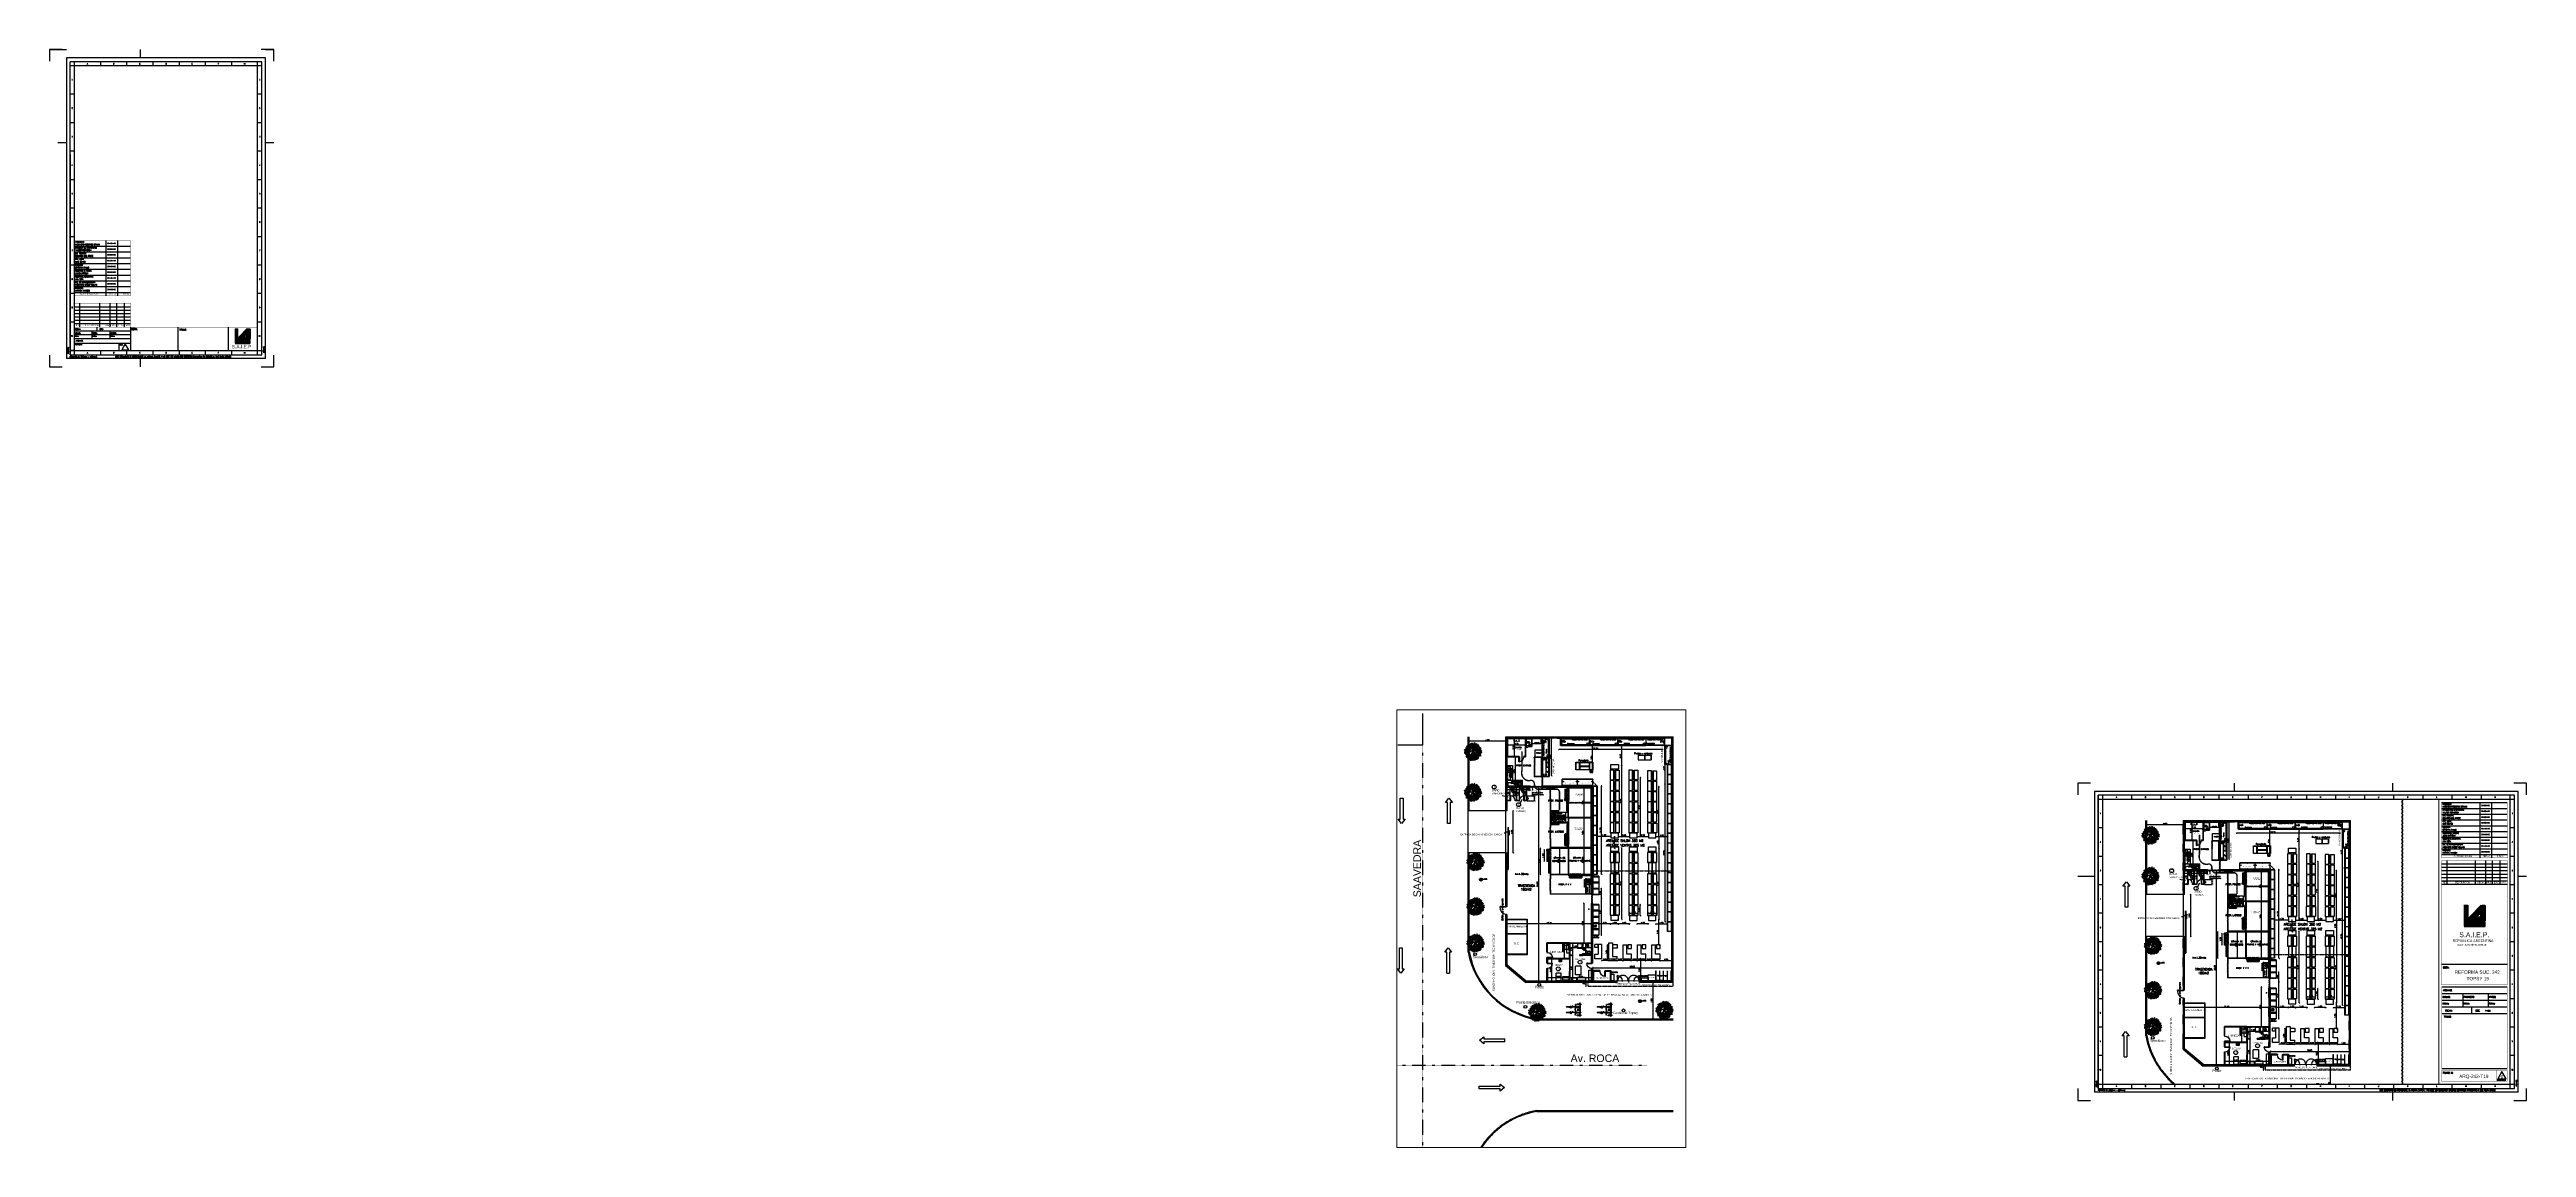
# Paper-space layout 'REFORMA' of a CAD drawing. Header units: millimetres. Extents: x -609 to 2669, y -1075 to 378.
# The model-space entities are those that its viewports show. They can reach past a viewport. Long polylines and large blocks are cut down to what shows.
import ezdxf
from ezdxf.enums import TextEntityAlignment as Align

# ---------------------------------------------------------------- set-up
doc = ezdxf.new("R2010")
doc.units = ezdxf.units.MM
for name, pattern in [('ACAD_ISO02W100', [15, 12, -3]), ('HIDDEN', [0.375, 0.25, -0.125]), ('HIDDEN2', [0.1875, 0.125, -0.0625]), ('TRATTEGGIATA2', [0.375, 0.25, -0.125]), ('X-REF T19$0$ACAD_ISO02W100', [15, 12, -3]), ('X-REF T19$0$HIDDEN', [0.375, 0.25, -0.125]), ('X-REF T19$0$xbase-CPL$0$DASHDOT', [1, 0.5, -0.25, 0, -0.25]), ('xbase-CPL$0$DASHDOT', [1, 0.5, -0.25, 0, -0.25])]:
    doc.linetypes.add(name, pattern=pattern)
for name, color, linetype in [('0-ACERO EQUIPOS GASTRONOMIA', 1, 'Continuous'), ('0_CAMARAS', 4, 'Continuous'), ('0_HOJA-CARATULA', 7, 'Continuous'), ('0_PUERTAS-VENTANAS', 3, 'Continuous'), ('A-CARPINTERIA METALICA', 20, 'Continuous'), ('A-COTAS', 7, 'Continuous'), ('A-GONDOLAS', 2, 'Continuous'), ('A-TABIQUE DURLOCK o MADERA', 3, 'Continuous'), ('COSTAN-CAM-CORT BANDAS', 4, 'Continuous'), ('COTAS', 7, 'Continuous'), ('E- CHECK OUT', 2, 'Continuous'), ('E- HELADERAS', 150, 'Continuous'), ('E-GENERAL', 8, 'Continuous'), ('E-GONDOLAS', 2, 'Continuous'), ('E-MOBILIARIO', 1, 'Continuous'), ('E_EQUIPAMIENTO', 1, 'Continuous'), ('E_EXHIBIDORAS', 1, 'Continuous'), ('E_INOXIDABLE', 81, 'Continuous'), ('E_INOXIGAS', 1, 'Continuous'), ('I_DESAGUES', 161, 'Continuous'), ('I_DESAGUES- AGUA', 161, 'Continuous'), ('IMS - EQUIPOS', 123, 'Continuous'), ('INO-AGUA', 151, 'Continuous'), ('INO-DESAGUES', 161, 'Continuous'), ('INOXI', 1, 'Continuous'), ('LA-Rótulo', 7, 'Continuous'), ('T_TEXTOS', 3, 'Continuous'), ('T_TEXTOS-EQUIPAMIENTO', 5, 'Continuous'), ('Verduras', 90, 'Continuous'), ('X-REF T19$0$0.1', 1, 'Continuous'), ('X-REF T19$0$A-ARBOLES', 104, 'Continuous'), ('X-REF T19$0$A-CARPINTERIA METALICA', 1, 'Continuous'), ('X-REF T19$0$A-CORDONES', 1, 'Continuous'), ('X-REF T19$0$A-CORTINAS', 8, 'Continuous'), ('X-REF T19$0$A-HATCH', 8, 'Continuous'), ('X-REF T19$0$A-MAMPOSTERIA', 5, 'Continuous'), ('X-REF T19$0$A-MOT BICI', 1, 'Continuous'), ('X-REF T19$0$A-MURO DE CAMARAS', 140, 'Continuous'), ('X-REF T19$0$A-PROYECCION', 1, 'Continuous'), ('X-REF T19$0$A-TABIQUE DURLOCK o MADERA', 3, 'Continuous'), ('X-REF T19$0$A-VISTAS', 8, 'Continuous'), ('X-REF T19$0$E-GENERAL', 8, 'Continuous'), ('X-REF T19$0$E-VEHICULOS', 8, 'Continuous'), ('X-REF-T02$0$A-MAMPOSTERIA', 5, 'Continuous'), ('X-REF-T06$0$A-CARPINTERIA METALICA', 1, 'Continuous')]:
    doc.layers.add(name, color=color, linetype=linetype)
doc.layers.add('E-EVAPORADORES', color=253, linetype='Continuous', lineweight=15)
doc.layers.add('VP', color=7, linetype='Continuous', plot=False)
doc.styles.add('Arial', font='arial.ttf', dxfattribs={"height": 0.25})
doc.styles.add('COTAS', font='ROMANS.shx', dxfattribs={"width": 0.7})
doc.styles.add('D-RO', font='arial.ttf', dxfattribs={"width": 0.9})
doc.styles.add('OBRA', font='swissel.ttf')
doc.styles.add('ROMAND', font='romand', dxfattribs={"height": 0.15})
doc.styles.add('ROMANS', font='ROMANS')
doc.styles.add('ROMANS20', font='romans.shx', dxfattribs={"width": 0.9, "height": 2})
doc.styles.add('ROTULOS', font='romans.shx', dxfattribs={"width": 0.9})
doc.styles.get("Standard").update_dxf_attribs({"font": 'arial.ttf'})
doc.styles.add('TESTI15', font='romans.shx', dxfattribs={"width": 0.9, "height": 1.5})
doc.styles.add('TEXTO1', font='romans.shx', dxfattribs={"width": 0.1836})
doc.styles.add('TITULO', font='arial.ttf')
doc.styles.add('X-REF T19$0$Arial', font='arial.ttf', dxfattribs={"height": 0.25})
doc.dimstyles.new('COTA-I-N-2-85', dxfattribs={"dimscale": 0, "dimtxt": 0.2, "dimasz": 0.1, "dimexe": 0, "dimexo": 0, "dimgap": 0.04, "dimtad": 1, "dimzin": 1, "dimdsep": 46, "dimtxsty": 'COTAS', "dimblk": 'OBLIQUE', "dimcen": 0.1, "dimse1": 1, "dimse2": 1, "dimclrd": 256, "dimclre": 256, "dimclrt": 256, "dimadec": 0, "dimazin": 0, "dimtfac": 1, "dimtmove": 1, "dimatfit": 3, "dimldrblk": 'OBLIQUE', "dimfxl": 1, "dimtvp": -0.8, "dimtolj": 1, "dimtzin": 0, "dimarcsym": 0})
doc.dimstyles.get("Standard").update_dxf_attribs({"dimtxt": 0.18, "dimasz": 0.18, "dimexe": 0.18, "dimexo": 0.0625, "dimgap": 0.09, "dimtad": 0, "dimtih": 1, "dimtoh": 1, "dimdec": 4, "dimzin": 0, "dimdsep": 46, "dimtxsty": 'Standard', "dimcen": 0.09, "dimadec": 0, "dimazin": 0, "dimtfac": 1, "dimtdec": 4, "dimtofl": 0, "dimtmove": 0, "dimatfit": 3, "dimfxl": 1, "dimtolj": 1, "dimtzin": 0, "dimarcsym": 0})
pattern_1 = [(45, (2241.705422, 1029.624675), (-0.0224506403, 0.0224506403), [])]

# ---------------------------------------------------------------- blocks, each defined once
blk = doc.blocks.new('LA-A2(G)')
at = {"layer": '0_HOJA-CARATULA'}
h = blk.add_hatch(color=180, dxfattribs=at)
h.paths.add_polyline_path([(539.5, 258.2), (539.5, 258.5), (539.4, 258.7), (539.2, 258.9), (539, 259), (538.8, 259), (536.1, 259), (536, 259), (535.8, 259), (535.6, 259), (535.4, 258.9), (535.2, 258.8), (535, 258.8), (534.7, 258.6), (534.5, 258.5), (534.2, 258.3), (518.7, 242.7), (518.5, 242.5), (518.4, 242.2), (518.3, 242), (518.3, 241.8), (518.3, 241.6), (518.3, 238.5), (518.3, 238.3), (518.4, 238.1), (518.6, 237.9), (518.8, 237.8), (519, 237.7), (521.9, 237.7), (522.2, 237.8), (522.4, 237.8), (522.7, 237.9), (522.9, 238), (523.1, 238.1), (523.3, 238.2), (533, 247.9), (533.2, 248.1), (533.4, 248), (533.5, 247.8), (533.5, 243.8), (533.4, 243.6), (533.3, 243.4), (533.2, 243.2), (532.9, 243.1), (532.7, 243.1), (530.2, 243.1), (529.9, 243), (529.7, 242.9), (529.5, 242.8), (529.3, 242.7), (529.1, 242.5), (525, 238.3), (524.8, 238.1), (524.8, 237.9), (524.9, 237.8), (525.2, 237.7), (538.8, 237.7), (539, 237.8), (539.2, 237.9), (539.4, 238.1), (539.5, 238.3), (539.5, 238.5)])
h.paths.add_polyline_path([(538.8, 230.2), (539, 230.2), (539.2, 230.3), (539.4, 230.5), (539.5, 230.7), (539.5, 230.9), (539.5, 235.5), (539.5, 235.7), (539.4, 235.9), (539.2, 236.1), (539, 236.2), (538.8, 236.2), (517.5, 236.2), (517.2, 236.3), (517, 236.4), (516.9, 236.5), (516.8, 236.7), (516.7, 237), (516.7, 258.3), (516.7, 258.5), (516.6, 258.7), (516.4, 258.9), (516.2, 259), (516, 259), (511.4, 259), (511.2, 259), (511, 258.9), (510.8, 258.7), (510.7, 258.5), (510.7, 258.3), (510.7, 236.9), (510.7, 236.7), (510.7, 236.5), (510.7, 236.2), (510.7, 235.9), (510.7, 235.7), (510.7, 235.4), (510.7, 230.9), (510.7, 230.7), (510.8, 230.5), (511, 230.3), (511.2, 230.2), (511.4, 230.2), (516, 230.2), (516.2, 230.2), (516.5, 230.2), (516.8, 230.2), (517, 230.2), (517.3, 230.2), (517.5, 230.2)])
at = {"color": 9, "linetype": 'Continuous'}
for p, q in [((0, 420), (0, 404.4)), ((16.9, 420), (0, 420)), ((594, 420), (577.1, 420)), ((0, 297), (22.3, 297)), ((582.9, 297), (594, 297)), ((0, 15.6), (0, 0)), ((0, 0), (16.9, 0)), ((577.1, 0), (594, 0))]:
    blk.add_line(p, q, dxfattribs=at)
at = {"color": 7, "linetype": 'Continuous'}
for p, q in [((582.9, 408.9), (22.3, 408.9)), ((22.3, 408.9), (22.3, 11.1)), ((582.9, 11.1), (582.9, 408.9)), ((481.7, 286.3), (568.4, 286.3)), ((481.8, 180.2), (568.4, 180.2)), ((568.6, 149.7), (481.8, 149.7)), ((481.8, 141.7), (568.4, 141.7)), ((481.8, 132.8), (568.4, 132.8)), ((481.8, 123.9), (568.4, 123.9)), ((481.8, 114.9), (568.4, 114.9)), ((568.6, 41.7), (481.8, 41.7))]:
    blk.add_line(p, q, dxfattribs=at)
at = {"color": 8, "linetype": 'Continuous'}
for p, q in [((27.2, 404), (27.2, 16)), ((578, 404), (27.2, 404)), ((27.2, 16), (27.2, 404)), ((578, 398.4), (27.2, 398.4)), ((32.7, 404), (32.7, 16)), ((71.3, 404), (71.3, 398.4)), ((109.8, 404), (109.8, 398.4)), ((148.4, 404), (148.4, 398.4)), ((186.9, 404), (186.9, 398.4)), ((225.5, 404), (225.5, 398.4)), ((264, 404), (264, 398.4)), ((302.6, 404), (302.6, 398.4)), ((341.1, 404), (341.1, 398.4)), ((379.7, 404), (379.7, 398.4)), ((418.2, 404), (418.2, 398.4)), ((456.8, 404), (456.8, 398.4)), ((481.5, 394.2), (568.2, 394.2)), ((495.3, 404), (495.3, 398.4)), ((532.7, 320.9), (532.7, 394.2)), ((533.9, 404), (533.9, 398.4)), ((548.3, 320.9), (548.3, 394.2)), ((572.4, 16), (572.4, 404)), ((578, 16), (578, 404)), ((32.7, 360.7), (27.2, 360.7)), ((481.5, 386.5), (568.2, 386.5)), ((481.5, 378.9), (568.2, 378.9)), ((481.5, 371.2), (568.2, 371.2)), ((481.6, 363.6), (568.3, 363.6)), ((578, 360.7), (572.4, 360.7)), ((481.7, 355.9), (568.4, 355.9)), ((481.7, 348.3), (568.4, 348.3)), ((481.7, 340.6), (568.4, 340.6)), ((481.7, 333), (568.4, 333)), ((32.7, 323), (27.2, 323)), ((481.7, 325.3), (568.4, 325.3)), ((481.7, 313), (568.4, 313)), ((481.7, 308.5), (568.4, 308.5)), ((481.7, 304.1), (568.4, 304.1)), ((481.7, 299.6), (568.4, 299.6)), ((481.7, 295.2), (568.4, 295.2)), ((489.1, 286.3), (489.1, 317.4)), ((526.6, 286.3), (526.6, 317.4)), ((540, 286.3), (540, 317.4)), ((549, 286.3), (549, 317.4)), ((559.2, 286.3), (559.2, 317.4)), ((578, 323), (572.4, 323)), ((32.7, 285.4), (27.2, 285.4)), ((481.7, 290.7), (568.4, 290.7)), ((578, 285.4), (572.4, 285.4)), ((32.7, 247.7), (27.2, 247.7)), ((578, 247.7), (572.4, 247.7)), ((32.7, 210), (27.2, 210)), ((578, 210), (572.4, 210)), ((32.7, 172.3), (27.2, 172.3)), ((578, 172.3), (572.4, 172.3)), ((32.7, 134.6), (27.2, 134.6)), ((578, 134.6), (572.4, 134.6)), ((32.7, 97), (27.2, 97)), ((578, 97), (572.4, 97)), ((32.7, 59.3), (27.2, 59.3)), ((578, 59.3), (572.4, 59.3)), ((27.2, 21.6), (578, 21.6)), ((27.2, 16), (578, 16)), ((71.3, 21.6), (71.3, 16)), ((109.8, 21.6), (109.8, 16)), ((148.4, 21.6), (148.4, 16)), ((186.9, 21.6), (186.9, 16)), ((225.5, 21.6), (225.5, 16)), ((264, 21.6), (264, 16)), ((302.6, 21.6), (302.6, 16)), ((341.1, 21.6), (341.1, 16)), ((379.7, 21.6), (379.7, 16)), ((418.2, 21.6), (418.2, 16)), ((456.8, 21.6), (456.8, 16)), ((495.3, 21.6), (495.3, 16))]:
    blk.add_line(p, q, dxfattribs=at)
at = {"color": 9}
for p, q in [((207.3, 408.9), (207.3, 420)), ((417.3, 408.9), (417.3, 420)), ((594, 404.4), (594, 420)), ((207.3, 0), (207.3, 11.1)), ((417.3, 0), (417.3, 11.1)), ((533.9, 21.6), (533.9, 16)), ((594, 0), (594, 15.6))]:
    blk.add_line(p, q, dxfattribs=at)
for p, q in [((509.9, 141.7), (509.9, 132.8)), ((509.9, 132.8), (509.9, 123.9)), ((543.5, 141.7), (543.5, 132.8)), ((543.5, 132.8), (543.5, 123.9)), ((521.1, 123.9), (521.1, 114.9))]:
    blk.add_line(p, q)
at = {"color": 7}
blk.add_line((582.9, 11.1), (22.3, 11.1), dxfattribs=at)
at = {"color": 8, "linetype": 'Continuous', "const_width": 0.382}
blk.add_lwpolyline([(478, 21.6), (478, 398.4)], dxfattribs=at)
at = {"color": 7, "linetype": 'Continuous', "const_width": 0.382}
for points in [[(568.7, 394.2), (481.7, 394.2), (481.7, 320.9), (568.7, 320.9), (568.7, 394.2)], [(481.7, 317.4), (568.7, 317.4)], [(481.7, 317.4), (481.7, 153.1), (568.7, 153.1)], [(568.7, 317.4), (568.7, 153.1)], [(481.8, 41.7), (481.8, 149.7), (568.6, 149.7), (568.6, 41.7), (481.8, 41.7)], [(481.8, 40), (568.6, 40), (568.6, 25.4), (481.8, 25.4), (481.8, 40)], [(554.9, 25.4), (554.9, 40)]]:
    blk.add_lwpolyline(points, dxfattribs=at)
at = {"color": 9}
blk.add_lwpolyline([(561.5, 38.4), (556, 28.8), (567, 28.8)], close=True, dxfattribs=at)
at = {"layer": '0_HOJA-CARATULA', "color": 180}
for p, q in [((511.4, 230.2), (516, 230.2)), ((513, 258.3), (513, 236.9)), ((513, 236.9), (513, 236.7)), ((513, 236.7), (513, 236.5)), ((513, 236.5), (513, 236.2)), ((513, 236.2), (513, 235.9)), ((513, 235.9), (513, 235.7)), ((513, 235.7), (513, 235.4)), ((513, 235.4), (513, 230.9)), ((513, 230.9), (513, 230.7)), ((513, 230.7), (513.1, 230.5)), ((513.1, 230.5), (513.3, 230.3)), ((513.3, 230.3), (513.5, 230.2)), ((513.5, 230.2), (513.8, 230.2)), ((516, 230.2), (516.2, 230.2)), ((516.2, 230.2), (516.5, 230.2)), ((516.5, 230.2), (516.8, 230.2)), ((516.7, 237), (516.7, 258.3)), ((516.8, 236.7), (516.7, 237)), ((516.9, 236.5), (516.8, 236.7)), ((516.8, 230.2), (517, 230.2)), ((517, 236.4), (516.9, 236.5)), ((517.2, 236.3), (517, 236.4)), ((517, 230.2), (517.3, 230.2)), ((517.5, 236.2), (517.2, 236.3)), ((517.3, 230.2), (517.5, 230.2)), ((538.8, 236.2), (517.5, 236.2)), ((517.5, 230.2), (538.8, 230.2)), ((518.3, 242), (518.4, 242.2)), ((518.3, 241.8), (518.3, 242)), ((518.3, 241.6), (518.3, 241.8)), ((518.3, 238.5), (518.3, 241.6)), ((518.3, 238.3), (518.3, 238.5)), ((518.4, 238.1), (518.3, 238.3)), ((518.4, 242.2), (518.5, 242.5)), ((518.6, 237.9), (518.4, 238.1)), ((518.5, 242.5), (518.7, 242.7)), ((518.8, 237.8), (518.6, 237.9)), ((518.7, 242.7), (534.2, 258.3)), ((519, 237.7), (518.8, 237.8)), ((521.9, 237.7), (519, 237.7)), ((522.2, 237.8), (521.9, 237.7)), ((522.4, 237.8), (522.2, 237.8)), ((522.7, 237.9), (522.4, 237.8)), ((522.9, 238), (522.7, 237.9)), ((523.1, 238.1), (522.9, 238)), ((523.3, 238.2), (523.1, 238.1)), ((533, 247.9), (523.3, 238.2)), ((524.8, 238.1), (525, 238.3)), ((524.8, 237.9), (524.8, 238.1)), ((524.9, 237.8), (524.8, 237.9)), ((525.2, 237.7), (524.9, 237.8)), ((525, 238.3), (529.1, 242.5)), ((538.8, 237.7), (525.2, 237.7)), ((529.1, 242.5), (529.3, 242.7)), ((529.3, 242.7), (529.5, 242.8)), ((529.5, 242.8), (529.7, 242.9)), ((529.7, 242.9), (529.9, 243)), ((529.9, 243), (530.2, 243.1)), ((530.2, 243.1), (532.7, 243.1)), ((532.7, 243.1), (532.9, 243.1)), ((532.9, 243.1), (533.2, 243.2)), ((533.2, 248.1), (533, 247.9)), ((533.4, 248), (533.2, 248.1)), ((533.2, 243.2), (533.3, 243.4)), ((533.3, 243.4), (533.4, 243.6)), ((533.5, 247.8), (533.4, 248)), ((533.4, 243.6), (533.5, 243.8)), ((533.5, 243.8), (533.5, 247.8)), ((539, 237.8), (538.8, 237.7)), ((539, 236.2), (538.8, 236.2)), ((538.8, 230.2), (539, 230.2)), ((539.2, 237.9), (539, 237.8)), ((539.2, 236.1), (539, 236.2)), ((539, 230.2), (539.2, 230.3)), ((539.4, 238.1), (539.2, 237.9)), ((539.4, 235.9), (539.2, 236.1)), ((539.2, 230.3), (539.4, 230.5)), ((539.5, 238.3), (539.4, 238.1)), ((539.5, 235.7), (539.4, 235.9)), ((539.4, 230.5), (539.5, 230.7)), ((539.5, 258.2), (539.5, 238.5)), ((539.5, 238.5), (539.5, 238.3)), ((539.5, 235.5), (539.5, 235.7)), ((539.5, 230.9), (539.5, 235.5)), ((539.5, 230.7), (539.5, 230.9))]:
    blk.add_line(p, q, dxfattribs=at)
at = {"color": 7, "linetype": 'Continuous', "style": 'ROTULOS', "width": 0.9}
for s, p in [('A', (50.6, 400.4)), ('B', (89.2, 400.4)), ('C', (127.7, 400.4)), ('D', (166.3, 400.4)), ('E', (204.8, 400.4)), ('F', (243.4, 400.4)), ('G', (281.9, 400.4)), ('H', (320.5, 400.4)), ('I', (359, 400.4)), ('J', (397.6, 400.4)), ('K', (436.1, 400.4)), ('L', (474.7, 400.4)), ('M', (513.2, 400.4)), ('N', (551.8, 400.4)), ('1', (29.3, 378.9)), ('1', (574.6, 378.9)), ('2', (29.3, 341.2)), ('2', (574.6, 341.2)), ('3', (29.3, 303.5)), ('3', (574.6, 303.5)), ('4', (29.3, 265.8)), ('4', (574.6, 265.8)), ('5', (29.3, 228.1)), ('5', (574.6, 228.1)), ('6', (29.3, 190.5)), ('6', (574.6, 190.5)), ('7', (29.3, 152.8)), ('7', (574.6, 152.8)), ('8', (29.3, 115.1)), ('8', (574.6, 115.1)), ('9', (29.3, 77.4)), ('9', (574.6, 77.4)), ('10', (28.4, 39.7)), ('10', (573.7, 39.7)), ('A', (50.6, 18)), ('B', (89.2, 18)), ('C', (127.7, 18)), ('D', (166.3, 18)), ('E', (204.8, 18)), ('F', (243.4, 18)), ('G', (281.9, 18)), ('H', (320.5, 18)), ('I', (359, 18)), ('J', (397.6, 18)), ('K', (436.1, 18)), ('L', (474.7, 18)), ('M', (513.2, 18)), ('N', (551.8, 18))]:
    blk.add_text(s, height=1.67, dxfattribs=at).set_placement(p)
at = {"color": 9, "width": 0.9}
for s, height, style, p in [('WALTER ROTHSTEIN', 1.854, 'ROTULOS', (483.2, 380.3)), ('GTE. REGIONAL', 1.636, 'ROTULOS', (483.2, 376)), ('GTE. ZONAL', 1.64, 'ROTULOS', (483.2, 368.3)), ('CATEGORY', 1.64, 'ROTULOS', (483.2, 360.6)), ('PRESIDENTE', 1.64, 'ROTULOS', (483.2, 391.3)), ('INGENIERO FEDERICO BRAUN', 1.854, 'ROTULOS', (483.2, 387.9)), ('DIRECCIÓN DE OPERACIONES', 1.636, 'ROTULOS', (483.2, 383.6)), ('EDUARDO DEL PRETE', 1.854, 'ROTULOS', (483.2, 372.6)), ('LUIS GOMEZ', 1.85, 'ROTULOS', (483.2, 365)), ('XX-XX-XX', 1.64, 'ROTULOS', (534.3, 389.5)), ('XX-XX-XX', 1.64, 'ROTULOS', (534.3, 381.9)), ('XX-XX-XX', 1.64, 'ROTULOS', (534.3, 374.2)), ('XX-XX-XX', 1.64, 'ROTULOS', (534.3, 366.6)), ('ANA VERA', 1.85, 'ROTULOS', (483.1, 342)), ('JULIO LARROUY', 1.854, 'ROTULOS', (483.1, 349.6)), ('SEGURIDAD E HIGIENE', 1.636, 'ROTULOS', (483.1, 353)), ('SEGURIDAD ALIMENTARIA', 1.636, 'ROTULOS', (483.1, 345.3)), ('GTE. DE INFRAESTRUCTURA', 1.636, 'ROTULOS', (483.1, 337.7)), ('PROYECTO', 1.64, 'ROTULOS', (483.1, 330)), ('INGENIERO DIEGO VELLAIO', 1.854, 'ROTULOS', (483.1, 334.3)), ('MARIANA HAYDEN', 1.854, 'ROTULOS', (483.1, 326.7)), ('BÁRBARA PAULO', 1.854, 'ROTULOS', (483.2, 357.3)), ('XX-XX-XX', 1.64, 'ROTULOS', (534.4, 358.9)), ('XX-XX-XX', 1.64, 'ROTULOS', (534.4, 351.2)), ('XX-XX-XX', 1.64, 'ROTULOS', (534.4, 343.6)), ('XX-XX-XX', 1.64, 'ROTULOS', (534.4, 335.9)), ('XX-XX-XX', 1.64, 'ROTULOS', (534.5, 328.3)), ('AUTORIZACIONES', 1.981, 'D-RO', (497.7, 322.3)), ('FECHA', 1.98, 'D-RO', (536.5, 322.3)), ('FIRMA', 1.98, 'D-RO', (554.8, 322.3)), ('REV.', 1.98, 'D-RO', (482.8, 287.5)), ('DESCRIPCION', 1.981, 'D-RO', (499.6, 287.5)), ('FECHA', 1.98, 'D-RO', (529.3, 287.5)), ('PROY.', 1.98, 'D-RO', (541.2, 287.5)), ('EJEC.', 1.98, 'D-RO', (551, 287.5)), ('APR.', 1.98, 'D-RO', (560.8, 287.6)), ('OBRA:', 2.31, 'ROTULOS', (483.5, 174.8)), ('DIBUJO:', 2.23, 'ROTULOS', (482.9, 135.7)), ('ARCHIVO:', 2.31, 'ROTULOS', (483.5, 144.5)), ('PROYECTO:', 2.23, 'ROTULOS', (511, 135.7)), ('APROB:', 2.23, 'ROTULOS', (544, 135.7)), ('FIRMA:', 2.23, 'ROTULOS', (482.9, 126.8)), ('TITULO:', 2.31, 'ROTULOS', (484.7, 109.7)), ('FECHA:', 2.23, 'ROTULOS', (486.6, 117.6)), ('FIRMA:', 2.23, 'ROTULOS', (510.5, 126.8)), ('ESC:', 2.23, 'ROTULOS', (526.8, 117.6)), ('FIRMA:', 2.23, 'ROTULOS', (543.9, 126.8)), ('PLANO N:', 2.31, 'ROTULOS', (483.5, 35.4)), ('FORMATO A2: (420mm. x 594mm.)', 1.67, 'ROTULOS', (26.8, 12.6)), ('ESTE DOCUMENTO ES PROPIEDAD DE LA ANÓNIMA S.A.I.E.P. Y NO DEBE SER USADO POR TERCEROS CON NINGUN FIN DISTINTO AL QUE FUERA CREADO', 1.6705, 'ROTULOS', (399.6, 12.6)), ('REVISION', 2.07, 'ROTULOS', (555.5, 26.1))]:
    blk.add_text(s, height=height, dxfattribs=dict(at, style=style)).set_placement(p)
at = {"style": 'OBRA'}
for s, height, p in [('   REPUBLICA ARGENTINA', 3.272, (492.6, 209.8)), ('S.A.I.E.P.', 6.54, (505.1, 216))]:
    blk.add_text(s, height=height, dxfattribs=at).set_placement(p)
at = {"style": 'OBRA', "width": 0.9}
blk.add_text('www.laanonima.com.ar', height=2.727, dxfattribs=at).set_placement((502.2, 205))
at = {"style": 'ROTULOS', "width": 0.9}
for p in [(25.5, 17.4), (581.4, 18.4)]:
    blk.add_text('ARCHIVO:', height=1.67, rotation=90, dxfattribs=at).set_placement(p)
for tag, p, height, style in [('X', (484.4, 314.1), 1.75, 'TEXTO1'), ('X', (484.4, 310), 1.75, 'TEXTO1'), ('X', (484.4, 305.5), 1.75, 'TEXTO1'), ('X', (484.4, 300.9), 1.75, 'TEXTO1'), ('X', (484.5, 296.5), 1.75, 'TEXTO1'), ('XXXX-XXXXXXXXX', (494.7, 314), 1.75, 'TEXTO1'), ('XXXX-XXXXXXXXX', (494.7, 309.9), 1.75, 'TEXTO1'), ('XXXX-XXXXXXXXX', (494.7, 305.4), 1.75, 'TEXTO1'), ('XXXX-XXXXXXXXX', (494.7, 300.8), 1.75, 'TEXTO1'), ('XXXX-XXXXXXXXX', (494.8, 296.5), 1.75, 'TEXTO1'), ('XX-XX-XX', (527.9, 314), 1.43, 'TEXTO1'), ('XX-XX-XX', (527.9, 309.9), 1.43, 'TEXTO1'), ('XX-XX-XX', (527.9, 305.4), 1.43, 'TEXTO1'), ('XX-XX-XX', (527.9, 300.7), 1.43, 'TEXTO1'), ('XX-XX-XX', (528, 296.4), 1.43, 'TEXTO1'), ('XXXX', (541.1, 314), 1.59, 'TEXTO1'), ('XXXX', (541.1, 309.9), 1.59, 'TEXTO1'), ('XXXX', (541.1, 305.4), 1.59, 'TEXTO1'), ('XXXX', (541.1, 300.8), 1.59, 'TEXTO1'), ('XXXX', (541.2, 296.3), 1.59, 'TEXTO1'), ('XXXX', (551.6, 314), 1.59, 'TEXTO1'), ('XXXX', (551.6, 310), 1.59, 'TEXTO1'), ('XXXX', (551.6, 305.4), 1.59, 'TEXTO1'), ('XXXX', (551.6, 300.8), 1.59, 'TEXTO1'), ('XXXX', (551.8, 296.4), 1.59, 'TEXTO1'), ('XXXX', (560.4, 296.4), 1.59, 'TEXTO1'), ('XXXX', (560.5, 314), 1.59, 'TEXTO1'), ('XXXX', (560.5, 310), 1.59, 'TEXTO1'), ('XXXX', (560.5, 305.4), 1.59, 'TEXTO1'), ('XXXX', (560.5, 300.8), 1.59, 'TEXTO1'), ('X', (484.5, 291.8), 1.75, 'TEXTO1'), ('XXXX-XXXXXXXXX', (494.8, 291.8), 1.75, 'TEXTO1'), ('XX-XX-XX', (528, 291.9), 1.43, 'TEXTO1'), ('XXXX', (541, 292), 1.59, 'TEXTO1'), ('XXXX', (551.9, 291.8), 1.59, 'TEXTO1'), ('XXXX', (560.3, 292), 1.59, 'TEXTO1'), ('XXXX', (495.4, 135.2), 3.66, 'TITULO'), ('XXXX', (528.2, 135.4), 3.66, 'TITULO'), ('XXXX', (554.8, 135.2), 3.66, 'TITULO')]:
    blk.add_attdef(tag, p, '', height=height, dxfattribs=dict(style=style))
at = {"style": 'OBRA'}
for tag, height, p in [('XXXXXXXXXXXXXX', 4.45, (528.8, 169.7)), ('XXXXXXXXXXXXXX', 4.45, (529.6, 161.3)), ('XXXXXXXXXXXXXX', 4.04, (535.5, 145.6)), ('XXXXXXXXXXXXXX', 4.45, (524.1, 103)), ('XXXXXXXXXXXXXXX', 4.45, (525, 94.1)), ('XXXXXXXXXXXXXX', 4.45, (524.6, 74.6)), ('XXXXXXXXXXXXXX', 4.45, (524.6, 65.1)), ('XXXXXXXXXXXXX', 4.45, (524.5, 84.3)), ('XXXXXXXXXXXXX', 4.45, (524.3, 31.4)), ('X', 4.45, (561.5, 31.6))]:
    blk.add_attdef(tag, text='', height=height, dxfattribs=at).set_placement(p, align=Align.MIDDLE)
at = {"style": 'TEXTO1', "width": 0.9}
for tag, p in [('XX-XX-XX', (501, 117.6)), ('X-XXX', (539.3, 117.6))]:
    blk.add_attdef(tag, p, '', height=2, dxfattribs=at)
at = {"color": 8, "style": 'ROTULOS', "width": 0.9}
for p in [(25.6, 28.1), (581.4, 29.1)]:
    blk.add_attdef('XXX-XXXX-XXXXXXXXXXXXXXXXXXXXXXXXX', p, '', height=1.67, rotation=90, dxfattribs=at)
blk = doc.blocks.new('LA-A3(VERT)G')
at = {"layer": '0_HOJA-CARATULA'}
h = blk.add_hatch(color=180, dxfattribs=at)
h.paths.add_polyline_path([(-344, 8.5), (-344, 8.7), (-344.1, 8.8), (-344.2, 9), (-344.4, 9), (-344.6, 9.1), (-346.4, 9.1), (-346.5, 9.1), (-346.6, 9), (-346.7, 9), (-346.9, 9), (-347, 8.9), (-347.2, 8.9), (-347.4, 8.8), (-347.5, 8.7), (-347.7, 8.6), (-358.6, -2.4), (-358.7, -2.5), (-358.8, -2.7), (-358.9, -2.8), (-358.9, -3), (-358.9, -3.1), (-358.9, -5.3), (-358.9, -5.5), (-358.8, -5.6), (-358.7, -5.7), (-358.5, -5.8), (-358.4, -5.8), (-356.3, -5.8), (-356.2, -5.8), (-356, -5.8), (-355.8, -5.8), (-355.7, -5.7), (-355.5, -5.6), (-355.4, -5.5), (-348.6, 1.3), (-348.4, 1.4), (-348.3, 1.3), (-348.3, 1.2), (-348.3, -1.6), (-348.3, -1.8), (-348.4, -1.9), (-348.5, -2), (-348.6, -2.1), (-348.8, -2.1), (-350.6, -2.1), (-350.7, -2.1), (-350.9, -2.2), (-351.1, -2.3), (-351.2, -2.4), (-351.3, -2.5), (-354.2, -5.4), (-354.3, -5.6), (-354.3, -5.7), (-354.2, -5.8), (-354, -5.8), (-344.6, -5.8), (-344.4, -5.8), (-344.2, -5.7), (-344.1, -5.6), (-344, -5.5), (-344, -5.3)])
h.paths.add_polyline_path([(-344.5, -11.1), (-344.4, -11.1), (-344.2, -11), (-344.1, -10.9), (-344.1, -10.8), (-344, -10.6), (-344, -7.4), (-344.1, -7.3), (-344.1, -7.1), (-344.2, -7), (-344.4, -6.9), (-344.5, -6.9), (-359.5, -6.9), (-359.6, -6.9), (-359.8, -6.8), (-359.9, -6.7), (-360, -6.5), (-360, -6.4), (-360, 8.5), (-360, 8.7), (-360.1, 8.8), (-360.2, 9), (-360.3, 9), (-360.5, 9.1), (-363.7, 9.1), (-363.9, 9), (-364, 9), (-364.1, 8.8), (-364.2, 8.7), (-364.2, 8.5), (-364.2, -6.4), (-364.2, -6.6), (-364.2, -6.7), (-364.2, -6.9), (-364.2, -7.1), (-364.2, -7.3), (-364.2, -7.5), (-364.2, -10.6), (-364.2, -10.8), (-364.1, -10.9), (-364, -11), (-363.9, -11.1), (-363.7, -11.1), (-360.5, -11.1), (-360.3, -11.1), (-360.1, -11.1), (-360, -11.1), (-359.8, -11.1), (-359.6, -11.1), (-359.4, -11.1)])
at = {"color": 9, "linetype": 'Continuous'}
for p, q in [((-609.4, 378), (-609.4, 362.4)), ((-592.5, 378), (-609.4, 378)), ((-609.4, 378), (-587.1, 378)), ((-312.4, 378), (-329.3, 378)), ((-323.5, 378), (-312.4, 378)), ((-598.2, 255), (-587.1, 255)), ((-323.5, 255), (-312.4, 255)), ((-609.4, -26.5), (-609.4, -42)), ((-609.4, -42), (-592.5, -42)), ((-329.3, -42), (-312.4, -42))]:
    blk.add_line(p, q, dxfattribs=at)
at = {"color": 7, "linetype": 'Continuous'}
for p, q in [((-323.5, 366.8), (-587.1, 366.8)), ((-587.1, 366.8), (-587.1, -30.9)), ((-323.5, -30.9), (-323.5, 366.8))]:
    blk.add_line(p, q, dxfattribs=at)
at = {"color": 8, "linetype": 'Continuous'}
for p, q in [((-328.4, 361.9), (-582.2, 361.9)), ((-582.2, -26), (-582.2, 361.9)), ((-576.7, 361.9), (-576.7, -26)), ((-542, 361.9), (-542, 356.4)), ((-507.3, 361.9), (-507.3, 356.4)), ((-472.6, 361.9), (-472.6, 356.4)), ((-438, 361.9), (-438, 356.4)), ((-403.3, 361.9), (-403.3, 356.4)), ((-368.6, 361.9), (-368.6, 356.4)), ((-334, -26), (-334, 361.9)), ((-328.4, -26), (-328.4, 361.9)), ((-328.4, 356.4), (-582.2, 356.4)), ((-576.7, 318.7), (-582.2, 318.7)), ((-328.4, 318.7), (-334, 318.7)), ((-576.7, 281), (-582.2, 281)), ((-328.4, 281), (-334, 281)), ((-576.7, 243.3), (-582.2, 243.3)), ((-582.2, 238.9), (-582.2, -26)), ((-328.4, 243.3), (-334, 243.3)), ((-576.7, 205.6), (-582.2, 205.6)), ((-328.4, 205.6), (-334, 205.6)), ((-576.7, 168), (-582.2, 168)), ((-328.4, 168), (-334, 168)), ((-576.7, 130.3), (-582.2, 130.3)), ((-576.8, 117.8), (-502.1, 117.8)), ((-576.8, 110.1), (-502.1, 110.1)), ((-576.8, 102.5), (-502.1, 102.5)), ((-534.5, 52.1), (-534.5, 125.4)), ((-518.9, 52.1), (-518.9, 125.4)), ((-328.4, 130.3), (-334, 130.3)), ((-576.7, 92.6), (-582.2, 92.6)), ((-576.7, 94.8), (-502.1, 94.8)), ((-576.7, 87.1), (-502.1, 87.1)), ((-576.7, 79.5), (-502.1, 79.5)), ((-576.7, 71.8), (-502.1, 71.8)), ((-328.4, 92.6), (-334, 92.6)), ((-576.7, 54.9), (-582.2, 54.9)), ((-576.7, 64.2), (-502.1, 64.2)), ((-576.7, 56.5), (-502.1, 56.5)), ((-576.7, 37.5), (-502.1, 37.5)), ((-576.7, 33), (-502.1, 33)), ((-569.3, 10.7), (-569.3, 41.9)), ((-542.6, 10.7), (-542.6, 41.9)), ((-529.1, 10.7), (-529.1, 41.9)), ((-520.1, 10.7), (-520.1, 41.9)), ((-510, 10.7), (-510, 41.9)), ((-328.4, 54.9), (-334, 54.9)), ((-576.7, 17.2), (-582.2, 17.2)), ((-576.7, 28.5), (-502.1, 28.5)), ((-576.7, 24.1), (-502.1, 24.1)), ((-576.7, 19.6), (-502.1, 19.6)), ((-576.7, 15.2), (-502.1, 15.2)), ((-328.4, 17.2), (-334, 17.2)), ((-576.7, -20.4), (-582.2, -20.4)), ((-582.2, -20.5), (-328.4, -20.5)), ((-582.2, -26), (-328.4, -26)), ((-542, -20.5), (-542, -26)), ((-507.3, -20.5), (-507.3, -26)), ((-472.6, -20.5), (-472.6, -26)), ((-438, -20.5), (-438, -26)), ((-403.3, -20.5), (-403.3, -26)), ((-368.6, -20.5), (-368.6, -26))]:
    blk.add_line(p, q, dxfattribs=at)
at = {"color": 9}
for p, q in [((-489.1, 366.8), (-489.1, 378)), ((-312.4, 362.4), (-312.4, 378)), ((-489.1, -42), (-489.1, -30.9)), ((-312.4, -42), (-312.4, -26.5))]:
    blk.add_line(p, q, dxfattribs=at)
for p, q in [((-576.7, 10.7), (-576.7, -20.5)), ((-576.7, 5.7), (-502.1, 5.7)), ((-576.7, 0.7), (-502.1, 0.7)), ((-552.9, -4.3), (-552.9, 5.7)), ((-546.5, 5.7), (-546.5, 10.7)), ((-529.1, -4.3), (-529.1, 5.7)), ((-502.1, 10.7), (-502.1, -20.5)), ((-439.4, 10.7), (-439.4, -20.5)), ((-372.8, 10.7), (-372.8, -20.5)), ((-576.7, -4.3), (-502.1, -4.3)), ((-576.7, -10.4), (-502.1, -10.4)), ((-517.5, -10.4), (-517.5, -20.5))]:
    blk.add_line(p, q)
at = {"color": 7}
blk.add_line((-323.5, -30.9), (-587.1, -30.9), dxfattribs=at)
at = {"color": 7, "linetype": 'Continuous'}
for points, const_width in [([(-502.1, 125.4), (-576.7, 125.4), (-576.7, 52.1), (-502.1, 52.1), (-502.1, 125.4)], 0.382), ([(-576.7, 42.2), (-502.1, 42.2)], 0.35), ([(-576.7, 42.2), (-576.7, 10.7)], 0.35), ([(-502.1, 42.2), (-502.1, 10.7)], 0.35), ([(-576.7, -20.5), (-576.7, 10.7), (-334, 10.7), (-334, -20.5)], 0.35), ([(-576.7, -20.5), (-334, -20.5)], 0.35)]:
    blk.add_lwpolyline(points, dxfattribs=dict(at, const_width=const_width))
at = {"color": 9}
blk.add_lwpolyline([(-509.1, -11.6), (-513.6, -19.4), (-504.6, -19.4)], close=True, dxfattribs=at)
at = {"layer": '0_HOJA-CARATULA', "color": 180}
for p, q in [((-362.6, 8.5), (-362.6, -6.4)), ((-360, -6.4), (-360, 8.5)), ((-358.6, -2.4), (-347.7, 8.6)), ((-348.6, 1.3), (-355.4, -5.5)), ((-348.4, 1.4), (-348.6, 1.3)), ((-348.3, 1.3), (-348.4, 1.4)), ((-348.3, 1.2), (-348.3, 1.3)), ((-348.3, -1.6), (-348.3, 1.2)), ((-344, 8.5), (-344, -5.3)), ((-363.7, -11.1), (-360.5, -11.1)), ((-362.6, -6.4), (-362.6, -6.6)), ((-362.6, -6.6), (-362.6, -6.7)), ((-362.6, -6.7), (-362.6, -6.9)), ((-362.6, -6.9), (-362.6, -7.1)), ((-362.6, -7.1), (-362.6, -7.3)), ((-362.6, -7.3), (-362.6, -7.5)), ((-362.6, -7.5), (-362.6, -10.6)), ((-362.6, -10.6), (-362.6, -10.8)), ((-362.6, -10.8), (-362.5, -10.9)), ((-362.5, -10.9), (-362.4, -11)), ((-362.4, -11), (-362.2, -11.1)), ((-362.2, -11.1), (-362.1, -11.1)), ((-360.5, -11.1), (-360.3, -11.1)), ((-360.3, -11.1), (-360.1, -11.1)), ((-360.1, -11.1), (-360, -11.1)), ((-360, -6.5), (-360, -6.4)), ((-359.9, -6.7), (-360, -6.5)), ((-360, -11.1), (-359.8, -11.1)), ((-359.8, -6.8), (-359.9, -6.7)), ((-359.6, -6.9), (-359.8, -6.8)), ((-359.8, -11.1), (-359.6, -11.1)), ((-359.5, -6.9), (-359.6, -6.9)), ((-359.6, -11.1), (-359.4, -11.1)), ((-344.5, -6.9), (-359.5, -6.9)), ((-359.4, -11.1), (-344.5, -11.1)), ((-358.9, -2.8), (-358.8, -2.7)), ((-358.9, -3), (-358.9, -2.8)), ((-358.9, -3.1), (-358.9, -3)), ((-358.9, -5.3), (-358.9, -3.1)), ((-358.9, -5.5), (-358.9, -5.3)), ((-358.8, -5.6), (-358.9, -5.5)), ((-358.8, -2.7), (-358.7, -2.5)), ((-358.7, -5.7), (-358.8, -5.6)), ((-358.7, -2.5), (-358.6, -2.4)), ((-358.5, -5.8), (-358.7, -5.7)), ((-358.4, -5.8), (-358.5, -5.8)), ((-356.3, -5.8), (-358.4, -5.8)), ((-356.2, -5.8), (-356.3, -5.8)), ((-356, -5.8), (-356.2, -5.8)), ((-355.8, -5.8), (-356, -5.8)), ((-355.7, -5.7), (-355.8, -5.8)), ((-355.5, -5.6), (-355.7, -5.7)), ((-355.4, -5.5), (-355.5, -5.6)), ((-354.3, -5.6), (-354.2, -5.4)), ((-354.3, -5.7), (-354.3, -5.6)), ((-354.2, -5.8), (-354.3, -5.7)), ((-354.2, -5.4), (-351.3, -2.5)), ((-354, -5.8), (-354.2, -5.8)), ((-344.6, -5.8), (-354, -5.8)), ((-351.3, -2.5), (-351.2, -2.4)), ((-351.2, -2.4), (-351.1, -2.3)), ((-351.1, -2.3), (-350.9, -2.2)), ((-350.9, -2.2), (-350.7, -2.1)), ((-350.7, -2.1), (-350.6, -2.1)), ((-350.6, -2.1), (-348.8, -2.1)), ((-348.8, -2.1), (-348.6, -2.1)), ((-348.6, -2.1), (-348.5, -2)), ((-348.5, -2), (-348.4, -1.9)), ((-348.4, -1.9), (-348.3, -1.8)), ((-348.3, -1.8), (-348.3, -1.6)), ((-344.4, -5.8), (-344.6, -5.8)), ((-344.4, -6.9), (-344.5, -6.9)), ((-344.5, -11.1), (-344.4, -11.1)), ((-344.2, -5.7), (-344.4, -5.8)), ((-344.2, -7), (-344.4, -6.9)), ((-344.4, -11.1), (-344.2, -11)), ((-344.1, -5.6), (-344.2, -5.7)), ((-344.1, -7.1), (-344.2, -7)), ((-344.2, -11), (-344.1, -10.9)), ((-344, -5.5), (-344.1, -5.6)), ((-344.1, -7.3), (-344.1, -7.1)), ((-344, -7.4), (-344.1, -7.3)), ((-344.1, -10.8), (-344, -10.6)), ((-344.1, -10.9), (-344.1, -10.8)), ((-344, -5.3), (-344, -5.5)), ((-344, -10.6), (-344, -7.4))]:
    blk.add_line(p, q, dxfattribs=at)
at = {"color": 7, "linetype": 'Continuous', "style": 'ROTULOS', "width": 0.9}
for s, p in [('1', (-580.1, 337.2)), ('A', (-559.9, 358.3)), ('B', (-525.2, 358.3)), ('C', (-490.5, 358.3)), ('D', (-455.8, 358.3)), ('E', (-421.2, 358.3)), ('F', (-386.5, 358.3)), ('H', (-351.8, 358.3)), ('1', (-331.8, 337.2)), ('2', (-580.1, 299.5)), ('2', (-331.8, 299.5)), ('3', (-580.1, 261.8)), ('3', (-331.8, 261.8)), ('4', (-580.1, 224.1)), ('4', (-331.8, 224.1)), ('5', (-580.1, 186.4)), ('5', (-331.8, 186.4)), ('6', (-580.1, 148.8)), ('6', (-331.8, 148.8)), ('7', (-580.1, 111.1)), ('7', (-331.8, 111.1)), ('8', (-580.1, 73.4)), ('8', (-331.8, 73.4)), ('9', (-580.1, 35.7)), ('9', (-331.8, 35.7)), ('10', (-581.2, -2)), ('A', (-559.9, -24.1)), ('B', (-525.2, -24.1)), ('C', (-490.5, -24.1)), ('D', (-455.8, -24.1)), ('E', (-421.2, -24.1)), ('F', (-386.5, -24.1)), ('H', (-351.8, -24.1)), ('10', (-332.9, -2))]:
    blk.add_text(s, height=1.67, dxfattribs=at).set_placement(p)
at = {"color": 9, "width": 0.9}
for s, height, style, p in [('WALTER ROTHSTEIN', 1.854, 'ROTULOS', (-575.2, 111.5)), ('GTE. REGIONAL', 1.636, 'ROTULOS', (-575.2, 107.2)), ('GTE. ZONAL', 1.64, 'ROTULOS', (-575.2, 99.5)), ('PRESIDENTE', 1.64, 'ROTULOS', (-575.1, 122.5)), ('INGENIERO FEDERICO BRAUN', 1.854, 'ROTULOS', (-575.1, 119.1)), ('DIRECCIÓN DE OPERACIONES', 1.636, 'ROTULOS', (-575.2, 114.8)), ('EDUARDO DEL PRETE', 1.854, 'ROTULOS', (-575.2, 103.8)), ('XX-XX-XX', 1.64, 'ROTULOS', (-532.9, 120.7)), ('XX-XX-XX', 1.64, 'ROTULOS', (-532.9, 113.1)), ('XX-XX-XX', 1.64, 'ROTULOS', (-532.9, 105.4)), ('XX-XX-XX', 1.64, 'ROTULOS', (-532.9, 97.8)), ('JULIO LARROUY', 1.854, 'ROTULOS', (-575.3, 80.9)), ('ANA VERA', 1.85, 'ROTULOS', (-575.3, 73.2)), ('SEGURIDAD E HIGIENE', 1.636, 'ROTULOS', (-575.3, 84.2)), ('SEGURIDAD ALIMENTARIA', 1.636, 'ROTULOS', (-575.3, 76.5)), ('GTE. DE INFRAESTRUCTURA', 1.636, 'ROTULOS', (-575.3, 68.9)), ('CATEGORY', 1.64, 'ROTULOS', (-575.2, 91.9)), ('INGENIERO DIEGO VELLAIO', 1.854, 'ROTULOS', (-575.3, 65.6)), ('LUIS GOMEZ', 1.85, 'ROTULOS', (-575.2, 96.2)), ('BÁRBARA PAULO', 1.854, 'ROTULOS', (-575.2, 88.5)), ('XX-XX-XX', 1.64, 'ROTULOS', (-532.8, 90.1)), ('XX-XX-XX', 1.64, 'ROTULOS', (-532.8, 82.5)), ('XX-XX-XX', 1.64, 'ROTULOS', (-532.8, 74.8)), ('XX-XX-XX', 1.64, 'ROTULOS', (-532.8, 67.2)), ('PROYECTO', 1.64, 'ROTULOS', (-575.3, 61.2)), ('MARIANA HAYDEN', 1.854, 'ROTULOS', (-575.3, 57.9)), ('AUTORIZACIONES', 1.981, 'D-RO', (-568.6, 53.5)), ('XX-XX-XX', 1.64, 'ROTULOS', (-532.7, 59.5)), ('FECHA', 1.98, 'D-RO', (-530.7, 53.5)), ('FIRMA', 1.98, 'D-RO', (-512.4, 53.5)), ('DIBUJO:', 1.8, 'ROTULOS', (-576.5, 1.9)), ('REV.', 1.98, 'D-RO', (-575.6, 12)), ('FECHA:', 1.8, 'ROTULOS', (-575.5, 7.2)), ('DESCRIPCION', 1.981, 'D-RO', (-563.7, 12)), ('PROY:', 1.8, 'ROTULOS', (-552.3, 1.9)), ('ESC:', 1.8, 'ROTULOS', (-543.1, 7.2)), ('FECHA', 1.98, 'D-RO', (-539.8, 12)), ('APROB:', 1.8, 'ROTULOS', (-528.8, 1.9)), ('PROY.', 1.98, 'D-RO', (-528.6, 12)), ('EJEC.', 1.98, 'D-RO', (-518.1, 12)), ('APR.', 1.98, 'D-RO', (-508.4, 12.1)), ('OBRA:', 2.31, 'ROTULOS', (-501.4, 6.8)), ('TITULO:', 2.31, 'ROTULOS', (-437.5, 6.1)), ('FORMATO A3: (297mm. x 420mm.)', 1.67, 'ROTULOS', (-582.6, -29.5)), ('FIRMA:', 1.5, 'ROTULOS', (-576.1, -2.4)), ('PLANO N:', 1.8, 'ROTULOS', (-576.1, -13.4)), ('ARCHIVO:', 1.8, 'ROTULOS', (-574.7, -8.3)), ('FIRMA:', 1.5, 'ROTULOS', (-552.2, -2.4)), ('FIRMA:', 1.5, 'ROTULOS', (-528.4, -2.4)), ('ESTE DOCUMENTO ES PROPIEDAD DE LA ANÓNIMA S.A.I.E.P. Y NO DEBE SER USADO POR TERCEROS CON NINGUN FIN DISTINTO AL QUE FUERA CREADO', 1.6705, 'ROTULOS', (-522.5, -29.5)), ('REV.', 1.8, 'ROTULOS', (-516.7, -13.6))]:
    blk.add_text(s, height=height, dxfattribs=dict(at, style=style)).set_placement(p)
at = {"style": 'ROTULOS', "width": 0.9}
for p in [(-583.9, -24.7), (-325, -23.6)]:
    blk.add_text('ARCHIVO:', height=1.67, rotation=90, dxfattribs=at).set_placement(p)
at = {"style": 'OBRA'}
blk.add_text('S.A.I.E.P.', height=4.58, dxfattribs=at).set_placement((-368.1, -17.5))
for tag, p, height, style in [('X', (-574.2, 38.5), 1.75, 'TEXTO1'), ('X', (-574.2, 34.5), 1.75, 'TEXTO1'), ('XXXX-XXXXXXXXX', (-568.7, 38.5), 1.75, 'TEXTO1'), ('XXXX-XXXXXXXXX', (-568.7, 34.4), 1.75, 'TEXTO1'), ('XX-XX-XX', (-541.3, 38.4), 1.43, 'TEXTO1'), ('XX-XX-XX', (-541.3, 34.4), 1.43, 'TEXTO1'), ('XXXX', (-527.3, 38.5), 1.59, 'TEXTO1'), ('XXXX', (-527.3, 34.4), 1.59, 'TEXTO1'), ('XXXX', (-517.5, 38.5), 1.59, 'TEXTO1'), ('XXXX', (-517.5, 34.4), 1.59, 'TEXTO1'), ('XXXX', (-508.7, 38.5), 1.59, 'TEXTO1'), ('XXXX', (-508.7, 34.4), 1.59, 'TEXTO1'), ('X', (-574.2, 30), 1.75, 'TEXTO1'), ('X', (-574.2, 25.3), 1.75, 'TEXTO1'), ('X', (-574.1, 20.9), 1.75, 'TEXTO1'), ('X', (-574.1, 16.2), 1.75, 'TEXTO1'), ('XXXX-XXXXXXXXX', (-568.7, 29.9), 1.75, 'TEXTO1'), ('XXXX-XXXXXXXXX', (-568.7, 25.2), 1.75, 'TEXTO1'), ('XXXX-XXXXXXXXX', (-568.6, 21), 1.75, 'TEXTO1'), ('XXXX-XXXXXXXXX', (-568.5, 16.3), 1.75, 'TEXTO1'), ('XXXX', (-565.1, 1.5), 2.8, 'TITULO'), ('XXXX', (-543.5, 1.7), 2.8, 'TITULO'), ('XX-XX-XX', (-541.3, 29.9), 1.43, 'TEXTO1'), ('XX-XX-XX', (-541.3, 25.2), 1.43, 'TEXTO1'), ('XX-XX-XX', (-541.1, 16.3), 1.43, 'TEXTO1'), ('XX-XX-XX', (-541.1, 20.9), 1.43, 'TEXTO1'), ('XXXX', (-527.4, 16.4), 1.59, 'TEXTO1'), ('XXXX', (-527.3, 29.9), 1.59, 'TEXTO1'), ('XXXX', (-527.3, 25.2), 1.59, 'TEXTO1'), ('XXXX', (-527.2, 20.7), 1.59, 'TEXTO1'), ('XXXX', (-518.5, 1.5), 2.8, 'TITULO'), ('XXXX', (-517.5, 29.9), 1.59, 'TEXTO1'), ('XXXX', (-517.5, 25.2), 1.59, 'TEXTO1'), ('XXXX', (-517.4, 20.8), 1.59, 'TEXTO1'), ('XXXX', (-517.3, 16.3), 1.59, 'TEXTO1'), ('XXXX', (-508.9, 16.4), 1.59, 'TEXTO1'), ('XXXX', (-508.8, 20.9), 1.59, 'TEXTO1'), ('XXXX', (-508.7, 29.9), 1.59, 'TEXTO1'), ('XXXX', (-508.7, 25.2), 1.59, 'TEXTO1')]:
    blk.add_attdef(tag, p, '', height=height, dxfattribs=dict(style=style))
at = {"color": 8, "style": 'ROTULOS', "width": 0.9}
for p in [(-583.8, -14), (-325, -12.9)]:
    blk.add_attdef('XXX-XXXX-XXXXXXXXXXXXXXXXXXXXXXXXX', p, '', height=1.67, rotation=90, dxfattribs=at)
at = {"style": 'TEXTO1', "width": 0.9}
for tag, p in [('XX-XX-XX', (-566, 7.2)), ('X-XXX', (-536.9, 7.2))]:
    blk.add_attdef(tag, p, '', height=2, dxfattribs=at)
at = {"style": 'OBRA'}
for tag, height, p in [('XXXXXXXXXXXXXX', 4.45, (-471.2, -0.1)), ('XXXXXXXXXXXXXX', 4.45, (-406.8, -1.2)), ('XXXXXXXXXXXXX', 3.5, (-541.3, -17.2)), ('XXXXXXXXXXXXXX', 2.8, (-542.9, -7.4)), ('X', 3.5, (-509.1, -17.1)), ('XXXXXXXXXXXXXX', 4.45, (-470.9, -8.5)), ('XXXXXXXXXXXXXXX', 4.45, (-405.9, -7.8)), ('XXXXXXXXXXXXX', 4.45, (-406.5, -14.2))]:
    blk.add_attdef(tag, text='', height=height, dxfattribs=at).set_placement(p, align=Align.MIDDLE)
blk = doc.blocks.new('_Oblique')
at = {"color": 0, "linetype": 'ByBlock', "lineweight": -2}
blk.add_line((-0.5, -0.5), (0.5, 0.5), dxfattribs=at)
blk = doc.blocks.new('*D85')
at = {"layer": 'COTAS', "linetype": 'ACAD_ISO02W100', "lineweight": -2, "transparency": 16777216}
blk.add_line((2510.71, 1194.12), (2507.91, 1194.12), dxfattribs=at)
at = {"layer": 'DEFPOINTS', "color": 0, "linetype": 'ACAD_ISO02W100', "transparency": 16777216}
for p in [(2507.91, 1194.12), (2507.91, 1193.71), (2510.71, 1193.71)]:
    blk.add_point(p, dxfattribs=at)
at = {"layer": 'COTAS', "linetype": 'ACAD_ISO02W100', "lineweight": -2, "transparency": 16777216, "xscale": 0.1, "yscale": 0.1, "zscale": 0.1, "rotation": 180}
blk.add_blockref('_Oblique', (2507.91, 1194.12), dxfattribs=at)
at = {"layer": 'COTAS', "linetype": 'ACAD_ISO02W100', "lineweight": -2, "transparency": 16777216, "xscale": 0.1, "yscale": 0.1, "zscale": 0.1}
blk.add_blockref('_Oblique', (2510.71, 1194.12), dxfattribs=at)
at = {"layer": 'COTAS', "linetype": 'ACAD_ISO02W100', "transparency": 16777216, "insert": (2509.31, 1194.26), "char_height": 0.2, "attachment_point": 5, "style": 'COTAS'}
blk.add_mtext('\\A1;2.80', dxfattribs=at)
blk = doc.blocks.new('*D86')
at = {"layer": 'COTAS', "linetype": 'ACAD_ISO02W100', "lineweight": -2, "transparency": 16777216}
blk.add_line((2507.81, 1194.1), (2504.94, 1194.1), dxfattribs=at)
at = {"layer": 'DEFPOINTS', "color": 0, "linetype": 'ACAD_ISO02W100', "transparency": 16777216}
for p in [(2504.94, 1194.1), (2504.94, 1193.71), (2507.81, 1193.71)]:
    blk.add_point(p, dxfattribs=at)
at = {"layer": 'COTAS', "linetype": 'ACAD_ISO02W100', "lineweight": -2, "transparency": 16777216, "xscale": 0.1, "yscale": 0.1, "zscale": 0.1, "rotation": 180}
blk.add_blockref('_Oblique', (2504.94, 1194.1), dxfattribs=at)
at = {"layer": 'COTAS', "linetype": 'ACAD_ISO02W100', "lineweight": -2, "transparency": 16777216, "xscale": 0.1, "yscale": 0.1, "zscale": 0.1}
blk.add_blockref('_Oblique', (2507.81, 1194.1), dxfattribs=at)
at = {"layer": 'COTAS', "linetype": 'ACAD_ISO02W100', "transparency": 16777216, "insert": (2506.38, 1194.24), "char_height": 0.2, "attachment_point": 5, "style": 'COTAS'}
blk.add_mtext('\\A1;2.87', dxfattribs=at)
blk = doc.blocks.new('2SAINVI1')
at = {"color": 0, "linetype": 'ByBlock'}
for p, q in [((0, -0.18), (0, 0.18)), ((0.04, 0.22), (0.11, 0.22)), ((0.41, 0.05), (0.39, 0.05)), ((0.04, -0.22), (0.11, -0.22)), ((0.41, -0.05), (0.39, -0.05))]:
    blk.add_line(p, q, dxfattribs=at)
for centre, radius in [((0.12, 0), 0.0135), ((0.12, 0), 0.0135), ((0.23, 0.08), 0.0075), ((0.23, -0.08), 0.0075)]:
    blk.add_circle(centre, radius, dxfattribs=at)
for centre, radius, start, end in [((0.04, 0.18), 0.04, 90, 180), ((1.54, 0), 1.5, 173.7281, 186.2719), ((0.09, 0.16), 0.04, 90, 173.7281), ((1.54, 0), 1.49, 173.6755, 186.3306), ((0.1, 0.16), 0.04, 100.2428, 173.7859), ((0.11, 0.16), 0.064, 6.7931, 90), ((-1.22, 0), 1.4, 353.2069, 6.7931), ((0.85, -2.29), 2.5, 101.5744, 105.544), ((0.4, 0.01), 0.116, 117.4027, 173.7581), ((0.46, 0), 0.18, 173.7581, 186.2419), ((0.46, -0.11), 0.25, 101.6195, 117.4027), ((0.48, -0.42), 0.6, 94.3794, 102.2907), ((0.39, 0.03), 0.015, 90, 173.3508), ((0.68, 0), 0.3, 173.3508, 186.6492), ((0.45, -0.08), 0.216, 60.8839, 101.6195), ((0.41, 0.02), 0.03, 36.8699, 90), ((0.44, -0.08), 0.26, 51.2869, 92.3028), ((0.39, 0), 0.06, 323.1301, 36.8699), ((0.5, 0), 0.126, 299.1161, 60.8839), ((0.5, 0), 0.16, 312.4362, 47.5638), ((0.04, -0.18), 0.04, 180, 270), ((0.09, -0.16), 0.04, 186.2719, 270), ((0.1, -0.16), 0.04, 186.2141, 259.7572), ((0.11, -0.16), 0.064, 270, 353.2069), ((0.85, 2.29), 2.5, 254.456, 258.4256), ((0.4, -0.01), 0.116, 186.2419, 242.5973), ((0.46, 0.11), 0.25, 242.5973, 258.3805), ((0.48, 0.42), 0.6, 257.7093, 265.6206), ((0.39, -0.03), 0.015, 186.6492, 270), ((0.41, -0.02), 0.03, 270, 323.1301), ((0.45, 0.08), 0.216, 258.3805, 299.1161), ((0.44, 0.08), 0.26, 267.6972, 308.7131)]:
    blk.add_arc(centre, radius, start, end, dxfattribs=at)
blk = doc.blocks.new('2SALAVI2')
at = {"color": 0}
blk.add_line((0.24, 0), (-0.24, 0), dxfattribs=at)
for centre in [(-0.1, -0.07), (0.1, -0.07)]:
    blk.add_circle(centre, 0.0152, dxfattribs=at)
for centre, radius, start, end in [((-0.24, -0.01), 0.01, 90, 170.5426), ((0.24, -0.01), 0.01, 9.4574, 90), ((0.74, -0.17), 0.998, 170.5426, 187.5672), ((0.16, -0.24), 0.419, 156.9277, 171.6269), ((0.16, -0.24), 0.411, 157.8311, 172.0169), ((-0.24, -0.19), 0.007, 172.0169, 330.7015), ((-0.18, -0.29), 0.0712, 187.5672, 248.5292), ((-0.1, -0.26), 0.152, 118.5852, 150.7015), ((-0.13, -0.26), 0.125, 102.8055, 145.9006), ((-0.15, -0.11), 0.0819, 95.92, 156.9277), ((-0.08, -0.26), 0.15, 145.6818, 191.3292), ((-0.16, -0.28), 0.0697, 191.3292, 250.3622), ((-0.15, -0.12), 0.0743, 96.0045, 157.8311), ((0, 0.16), 0.565, 248.5292, 291.4708), ((-0.09, -0.25), 0.133, 121.788, 145.6818), ((-0.17, -0.14), 0.00802, 36.8339, 118.5852), ((0, 0.16), 0.537, 250.3622, 289.6378), ((-0.16, -0.13), 0.0104, 216.8339, 335.8014), ((0, -1.59), 1.57, 84.08, 95.92), ((0, -1.59), 1.55, 83.9955, 96.0045), ((-0.26, -0.08), 0.127, 335.8014, 16.3376), ((-0.26, -0.08), 0.122, 335.7834, 16.7528), ((-0.15, -0.05), 0.005, 16.7528, 95.6527), ((-0.15, -0.04), 0.005, 16.3376, 95.4846), ((-0.09, -0.25), 0.133, 98.6798, 115.0039), ((-0.15, -0.13), 0.00124, 155.7834, 0), ((0, -0.85), 0.744, 81.3202, 98.6798), ((0, -0.07), 0.0175, 90, 270), ((0, -0.19), 0.023, 90, 270), ((0, -0.07), 0.0175, 270, 90), ((0, -0.19), 0.023, 270, 90), ((0.09, -0.25), 0.133, 64.9961, 81.3202), ((0.15, -0.04), 0.005, 84.5154, 163.6624), ((0.26, -0.08), 0.122, 163.2472, 204.2166), ((0.26, -0.08), 0.127, 163.6624, 204.1986), ((0.15, -0.05), 0.005, 84.3473, 163.2472), ((0.15, -0.13), 0.00124, 180, 24.2166), ((0.16, -0.13), 0.0104, 204.1986, 323.1661), ((0.15, -0.11), 0.0819, 23.0723, 84.08), ((0.15, -0.12), 0.0743, 22.1689, 83.9955), ((0.09, -0.25), 0.133, 34.3182, 58.212), ((0.13, -0.26), 0.125, 34.0994, 77.1945), ((0.17, -0.14), 0.00802, 61.4148, 143.1661), ((0.1, -0.26), 0.152, 29.2985, 61.4148), ((0.16, -0.28), 0.0697, 289.6378, 348.6708), ((0.08, -0.26), 0.15, 348.6708, 34.3182), ((0.18, -0.29), 0.0712, 291.4708, 352.4328), ((-0.16, -0.24), 0.411, 7.9831, 22.1689), ((-0.16, -0.24), 0.419, 8.3731, 23.0723), ((0.24, -0.19), 0.007, 209.2985, 7.9831), ((-0.74, -0.17), 0.998, 352.4328, 9.4574)]:
    blk.add_arc(centre, radius, start, end, dxfattribs=at)
blk = doc.blocks.new('A$C4B861E8C')
at = {"rotation": 180}
blk.add_blockref('2SALAVI2', (0.26, 0), dxfattribs=at)
blk = doc.blocks.new('*D34')
at = {"layer": 'COTAS', "linetype": 'ACAD_ISO02W100', "lineweight": -2, "transparency": 16777216}
blk.add_line((2510.91, 1195.44), (2521.34, 1195.44), dxfattribs=at)
at = {"layer": 'DEFPOINTS', "color": 0, "linetype": 'ACAD_ISO02W100', "transparency": 16777216}
for p in [(2510.91, 1193.71), (2521.34, 1195.44), (2521.34, 1193.71)]:
    blk.add_point(p, dxfattribs=at)
at = {"layer": 'COTAS', "linetype": 'ACAD_ISO02W100', "lineweight": -2, "transparency": 16777216, "xscale": 0.1, "yscale": 0.1, "zscale": 0.1, "rotation": 180}
blk.add_blockref('_Oblique', (2510.91, 1195.44), dxfattribs=at)
at = {"layer": 'COTAS', "linetype": 'ACAD_ISO02W100', "lineweight": -2, "transparency": 16777216, "xscale": 0.1, "yscale": 0.1, "zscale": 0.1}
blk.add_blockref('_Oblique', (2521.34, 1195.44), dxfattribs=at)
at = {"layer": 'COTAS', "linetype": 'ACAD_ISO02W100', "transparency": 16777216, "insert": (2516.12, 1195.58), "char_height": 0.2, "attachment_point": 5, "style": 'COTAS'}
blk.add_mtext('\\A1;10.43', dxfattribs=at)
blk = doc.blocks.new('*D35')
at = {"layer": 'COTAS', "linetype": 'ACAD_ISO02W100', "lineweight": -2, "transparency": 16777216}
blk.add_line((2517.23, 1196.63), (2517.23, 1193.71), dxfattribs=at)
at = {"layer": 'DEFPOINTS', "color": 0, "linetype": 'ACAD_ISO02W100', "transparency": 16777216}
for p in [(2516.84, 1196.63), (2517.2, 1193.71), (2517.23, 1193.71)]:
    blk.add_point(p, dxfattribs=at)
at = {"layer": 'COTAS', "linetype": 'ACAD_ISO02W100', "lineweight": -2, "transparency": 16777216, "xscale": 0.1, "yscale": 0.1, "zscale": 0.1}
for p, rotation in [((2517.23, 1196.63), 90), ((2517.23, 1193.71), 270)]:
    blk.add_blockref('_Oblique', p, dxfattribs=dict(at, rotation=rotation))
at = {"layer": 'COTAS', "linetype": 'ACAD_ISO02W100', "transparency": 16777216, "insert": (2517.09, 1195.17), "char_height": 0.2, "attachment_point": 5, "rotation": 90, "style": 'COTAS'}
blk.add_mtext('\\A1;2.92', dxfattribs=at)
blk = doc.blocks.new('*D36')
at = {"layer": 'COTAS', "linetype": 'ACAD_ISO02W100', "lineweight": -2, "transparency": 16777216}
blk.add_line((2519.84, 1196.39), (2521.34, 1196.39), dxfattribs=at)
at = {"layer": 'DEFPOINTS', "color": 0, "linetype": 'ACAD_ISO02W100', "transparency": 16777216}
for p in [(2519.84, 1196.63), (2521.34, 1196.63), (2521.34, 1196.39)]:
    blk.add_point(p, dxfattribs=at)
at = {"layer": 'COTAS', "linetype": 'ACAD_ISO02W100', "lineweight": -2, "transparency": 16777216, "xscale": 0.1, "yscale": 0.1, "zscale": 0.1, "rotation": 180}
blk.add_blockref('_Oblique', (2519.84, 1196.39), dxfattribs=at)
at = {"layer": 'COTAS', "linetype": 'ACAD_ISO02W100', "lineweight": -2, "transparency": 16777216, "xscale": 0.1, "yscale": 0.1, "zscale": 0.1}
blk.add_blockref('_Oblique', (2521.34, 1196.39), dxfattribs=at)
at = {"layer": 'COTAS', "linetype": 'ACAD_ISO02W100', "transparency": 16777216, "insert": (2520.59, 1196.53), "char_height": 0.2, "attachment_point": 5, "style": 'COTAS'}
blk.add_mtext('\\A1;1.50', dxfattribs=at)
blk = doc.blocks.new('*D37')
at = {"layer": 'COTAS', "linetype": 'ACAD_ISO02W100', "lineweight": -2, "transparency": 16777216}
blk.add_line((2519.84, 1196.39), (2518.74, 1196.39), dxfattribs=at)
at = {"layer": 'DEFPOINTS', "color": 0, "linetype": 'ACAD_ISO02W100', "transparency": 16777216}
for p in [(2518.74, 1196.63), (2518.74, 1196.39), (2519.84, 1196.63)]:
    blk.add_point(p, dxfattribs=at)
at = {"layer": 'COTAS', "linetype": 'ACAD_ISO02W100', "lineweight": -2, "transparency": 16777216, "xscale": 0.1, "yscale": 0.1, "zscale": 0.1, "rotation": 180}
blk.add_blockref('_Oblique', (2518.74, 1196.39), dxfattribs=at)
at = {"layer": 'COTAS', "linetype": 'ACAD_ISO02W100', "lineweight": -2, "transparency": 16777216, "xscale": 0.1, "yscale": 0.1, "zscale": 0.1}
blk.add_blockref('_Oblique', (2519.84, 1196.39), dxfattribs=at)
at = {"layer": 'COTAS', "linetype": 'ACAD_ISO02W100', "transparency": 16777216, "insert": (2519.29, 1196.53), "char_height": 0.2, "attachment_point": 5, "style": 'COTAS'}
blk.add_mtext('\\A1;1.10', dxfattribs=at)
blk = doc.blocks.new('*D38')
at = {"layer": 'COTAS', "linetype": 'ACAD_ISO02W100', "lineweight": -2, "transparency": 16777216}
blk.add_line((2518.74, 1196.39), (2517.94, 1196.39), dxfattribs=at)
at = {"layer": 'DEFPOINTS', "color": 0, "linetype": 'ACAD_ISO02W100', "transparency": 16777216}
for p in [(2517.94, 1196.63), (2517.94, 1196.39), (2518.74, 1196.63)]:
    blk.add_point(p, dxfattribs=at)
at = {"layer": 'COTAS', "linetype": 'ACAD_ISO02W100', "lineweight": -2, "transparency": 16777216, "xscale": 0.1, "yscale": 0.1, "zscale": 0.1, "rotation": 180}
blk.add_blockref('_Oblique', (2517.94, 1196.39), dxfattribs=at)
at = {"layer": 'COTAS', "linetype": 'ACAD_ISO02W100', "lineweight": -2, "transparency": 16777216, "xscale": 0.1, "yscale": 0.1, "zscale": 0.1}
blk.add_blockref('_Oblique', (2518.74, 1196.39), dxfattribs=at)
at = {"layer": 'COTAS', "linetype": 'ACAD_ISO02W100', "transparency": 16777216, "insert": (2518.34, 1196.53), "char_height": 0.2, "attachment_point": 5, "style": 'COTAS'}
blk.add_mtext('\\A1;0.80', dxfattribs=at)
blk = doc.blocks.new('*D39')
at = {"layer": 'COTAS', "linetype": 'ACAD_ISO02W100', "lineweight": -2, "transparency": 16777216}
blk.add_line((2517.94, 1196.39), (2516.84, 1196.39), dxfattribs=at)
at = {"layer": 'DEFPOINTS', "color": 0, "linetype": 'ACAD_ISO02W100', "transparency": 16777216}
for p in [(2516.84, 1196.63), (2516.84, 1196.39), (2517.94, 1196.63)]:
    blk.add_point(p, dxfattribs=at)
at = {"layer": 'COTAS', "linetype": 'ACAD_ISO02W100', "lineweight": -2, "transparency": 16777216, "xscale": 0.1, "yscale": 0.1, "zscale": 0.1, "rotation": 180}
blk.add_blockref('_Oblique', (2516.84, 1196.39), dxfattribs=at)
at = {"layer": 'COTAS', "linetype": 'ACAD_ISO02W100', "lineweight": -2, "transparency": 16777216, "xscale": 0.1, "yscale": 0.1, "zscale": 0.1}
blk.add_blockref('_Oblique', (2517.94, 1196.39), dxfattribs=at)
at = {"layer": 'COTAS', "linetype": 'ACAD_ISO02W100', "transparency": 16777216, "insert": (2517.39, 1196.53), "char_height": 0.2, "attachment_point": 5, "style": 'COTAS'}
blk.add_mtext('\\A1;1.10', dxfattribs=at)
blk = doc.blocks.new('*D40')
at = {"layer": 'COTAS', "linetype": 'ACAD_ISO02W100', "lineweight": -2, "transparency": 16777216}
blk.add_line((2516.84, 1196.39), (2516.04, 1196.39), dxfattribs=at)
at = {"layer": 'DEFPOINTS', "color": 0, "linetype": 'ACAD_ISO02W100', "transparency": 16777216}
for p in [(2516.04, 1196.63), (2516.04, 1196.39), (2516.84, 1196.63)]:
    blk.add_point(p, dxfattribs=at)
at = {"layer": 'COTAS', "linetype": 'ACAD_ISO02W100', "lineweight": -2, "transparency": 16777216, "xscale": 0.1, "yscale": 0.1, "zscale": 0.1, "rotation": 180}
blk.add_blockref('_Oblique', (2516.04, 1196.39), dxfattribs=at)
at = {"layer": 'COTAS', "linetype": 'ACAD_ISO02W100', "lineweight": -2, "transparency": 16777216, "xscale": 0.1, "yscale": 0.1, "zscale": 0.1}
blk.add_blockref('_Oblique', (2516.84, 1196.39), dxfattribs=at)
at = {"layer": 'COTAS', "linetype": 'ACAD_ISO02W100', "transparency": 16777216, "insert": (2516.44, 1196.53), "char_height": 0.2, "attachment_point": 5, "style": 'COTAS'}
blk.add_mtext('\\A1;0.80', dxfattribs=at)
blk = doc.blocks.new('*D41')
at = {"layer": 'COTAS', "linetype": 'ACAD_ISO02W100', "lineweight": -2, "transparency": 16777216}
blk.add_line((2516.04, 1196.39), (2514.94, 1196.39), dxfattribs=at)
at = {"layer": 'DEFPOINTS', "color": 0, "linetype": 'ACAD_ISO02W100', "transparency": 16777216}
for p in [(2514.94, 1196.63), (2514.94, 1196.39), (2516.04, 1196.63)]:
    blk.add_point(p, dxfattribs=at)
at = {"layer": 'COTAS', "linetype": 'ACAD_ISO02W100', "lineweight": -2, "transparency": 16777216, "xscale": 0.1, "yscale": 0.1, "zscale": 0.1, "rotation": 180}
blk.add_blockref('_Oblique', (2514.94, 1196.39), dxfattribs=at)
at = {"layer": 'COTAS', "linetype": 'ACAD_ISO02W100', "lineweight": -2, "transparency": 16777216, "xscale": 0.1, "yscale": 0.1, "zscale": 0.1}
blk.add_blockref('_Oblique', (2516.04, 1196.39), dxfattribs=at)
at = {"layer": 'COTAS', "linetype": 'ACAD_ISO02W100', "transparency": 16777216, "insert": (2515.49, 1196.53), "char_height": 0.2, "attachment_point": 5, "style": 'COTAS'}
blk.add_mtext('\\A1;1.10', dxfattribs=at)
blk = doc.blocks.new('*D42')
at = {"layer": 'COTAS', "linetype": 'ACAD_ISO02W100', "lineweight": -2, "transparency": 16777216}
blk.add_line((2514.94, 1196.39), (2514.14, 1196.39), dxfattribs=at)
at = {"layer": 'DEFPOINTS', "color": 0, "linetype": 'ACAD_ISO02W100', "transparency": 16777216}
for p in [(2514.14, 1196.63), (2514.14, 1196.39), (2514.94, 1196.63)]:
    blk.add_point(p, dxfattribs=at)
at = {"layer": 'COTAS', "linetype": 'ACAD_ISO02W100', "lineweight": -2, "transparency": 16777216, "xscale": 0.1, "yscale": 0.1, "zscale": 0.1, "rotation": 180}
blk.add_blockref('_Oblique', (2514.14, 1196.39), dxfattribs=at)
at = {"layer": 'COTAS', "linetype": 'ACAD_ISO02W100', "lineweight": -2, "transparency": 16777216, "xscale": 0.1, "yscale": 0.1, "zscale": 0.1}
blk.add_blockref('_Oblique', (2514.94, 1196.39), dxfattribs=at)
at = {"layer": 'COTAS', "linetype": 'ACAD_ISO02W100', "transparency": 16777216, "insert": (2514.54, 1196.53), "char_height": 0.2, "attachment_point": 5, "style": 'COTAS'}
blk.add_mtext('\\A1;0.80', dxfattribs=at)
blk = doc.blocks.new('*D43')
at = {"layer": 'COTAS', "linetype": 'ACAD_ISO02W100', "lineweight": -2, "transparency": 16777216}
blk.add_line((2513.04, 1196.39), (2512.1, 1196.39), dxfattribs=at)
at = {"layer": 'DEFPOINTS', "color": 0, "linetype": 'ACAD_ISO02W100', "transparency": 16777216}
for p in [(2512.1, 1196.63), (2512.1, 1196.39), (2513.04, 1196.63)]:
    blk.add_point(p, dxfattribs=at)
at = {"layer": 'COTAS', "linetype": 'ACAD_ISO02W100', "lineweight": -2, "transparency": 16777216, "xscale": 0.1, "yscale": 0.1, "zscale": 0.1, "rotation": 180}
blk.add_blockref('_Oblique', (2512.1, 1196.39), dxfattribs=at)
at = {"layer": 'COTAS', "linetype": 'ACAD_ISO02W100', "lineweight": -2, "transparency": 16777216, "xscale": 0.1, "yscale": 0.1, "zscale": 0.1}
blk.add_blockref('_Oblique', (2513.04, 1196.39), dxfattribs=at)
at = {"layer": 'COTAS', "linetype": 'ACAD_ISO02W100', "transparency": 16777216, "insert": (2512.57, 1196.53), "char_height": 0.2, "attachment_point": 5, "style": 'COTAS'}
blk.add_mtext('\\A1;0.94', dxfattribs=at)
blk = doc.blocks.new('*D44')
at = {"layer": 'COTAS', "linetype": 'ACAD_ISO02W100', "lineweight": -2, "transparency": 16777216}
blk.add_line((2508.22, 1197.05), (2508.22, 1193.71), dxfattribs=at)
at = {"layer": 'DEFPOINTS', "color": 0, "linetype": 'ACAD_ISO02W100', "transparency": 16777216}
for p in [(2510.71, 1197.05), (2508.22, 1193.71), (2510.71, 1193.71)]:
    blk.add_point(p, dxfattribs=at)
at = {"layer": 'COTAS', "linetype": 'ACAD_ISO02W100', "lineweight": -2, "transparency": 16777216, "xscale": 0.1, "yscale": 0.1, "zscale": 0.1}
for p, rotation in [((2508.22, 1197.05), 90), ((2508.22, 1193.71), 270)]:
    blk.add_blockref('_Oblique', p, dxfattribs=dict(at, rotation=rotation))
at = {"layer": 'COTAS', "linetype": 'ACAD_ISO02W100', "transparency": 16777216, "insert": (2508.08, 1195.38), "char_height": 0.2, "attachment_point": 5, "rotation": 90, "style": 'COTAS'}
blk.add_mtext('\\A1;3.34', dxfattribs=at)
blk = doc.blocks.new('*D45')
at = {"layer": 'COTAS', "linetype": 'ACAD_ISO02W100', "lineweight": -2, "transparency": 16777216}
blk.add_line((2507.92, 1198.12), (2509.52, 1198.12), dxfattribs=at)
at = {"layer": 'DEFPOINTS', "color": 0, "linetype": 'ACAD_ISO02W100', "transparency": 16777216}
for p in [(2507.92, 1197.86), (2509.52, 1198.12), (2509.52, 1197.86)]:
    blk.add_point(p, dxfattribs=at)
at = {"layer": 'COTAS', "linetype": 'ACAD_ISO02W100', "lineweight": -2, "transparency": 16777216, "xscale": 0.1, "yscale": 0.1, "zscale": 0.1, "rotation": 180}
blk.add_blockref('_Oblique', (2507.92, 1198.12), dxfattribs=at)
at = {"layer": 'COTAS', "linetype": 'ACAD_ISO02W100', "lineweight": -2, "transparency": 16777216, "xscale": 0.1, "yscale": 0.1, "zscale": 0.1}
blk.add_blockref('_Oblique', (2509.52, 1198.12), dxfattribs=at)
at = {"layer": 'COTAS', "linetype": 'ACAD_ISO02W100', "transparency": 16777216, "insert": (2508.63, 1198.26), "char_height": 0.2, "attachment_point": 5, "style": 'COTAS'}
blk.add_mtext('\\A1;1.60', dxfattribs=at)
blk = doc.blocks.new('*D46')
at = {"layer": 'COTAS', "linetype": 'ACAD_ISO02W100', "lineweight": -2, "transparency": 16777216}
blk.add_line((2508.22, 1198.65), (2508.22, 1197.15), dxfattribs=at)
at = {"layer": 'DEFPOINTS', "color": 0, "linetype": 'ACAD_ISO02W100', "transparency": 16777216}
for p in [(2508.16, 1197.15), (2508.22, 1197.15), (2509.52, 1198.65)]:
    blk.add_point(p, dxfattribs=at)
at = {"layer": 'COTAS', "linetype": 'ACAD_ISO02W100', "lineweight": -2, "transparency": 16777216, "xscale": 0.1, "yscale": 0.1, "zscale": 0.1}
for p, rotation in [((2508.22, 1198.65), 90), ((2508.22, 1197.15), 270)]:
    blk.add_blockref('_Oblique', p, dxfattribs=dict(at, rotation=rotation))
at = {"layer": 'COTAS', "linetype": 'ACAD_ISO02W100', "transparency": 16777216, "insert": (2508.08, 1197.9), "char_height": 0.2, "attachment_point": 5, "rotation": 90, "style": 'COTAS'}
blk.add_mtext('\\A1;1.50', dxfattribs=at)
blk = doc.blocks.new('*D47')
at = {"layer": 'COTAS', "linetype": 'ACAD_ISO02W100', "lineweight": -2, "transparency": 16777216}
blk.add_line((2509.62, 1198.13), (2510.71, 1198.13), dxfattribs=at)
at = {"layer": 'DEFPOINTS', "color": 0, "linetype": 'ACAD_ISO02W100', "transparency": 16777216}
for p in [(2509.62, 1198.65), (2510.71, 1198.65), (2510.71, 1198.13)]:
    blk.add_point(p, dxfattribs=at)
at = {"layer": 'COTAS', "linetype": 'ACAD_ISO02W100', "lineweight": -2, "transparency": 16777216, "xscale": 0.1, "yscale": 0.1, "zscale": 0.1, "rotation": 180}
blk.add_blockref('_Oblique', (2509.62, 1198.13), dxfattribs=at)
at = {"layer": 'COTAS', "linetype": 'ACAD_ISO02W100', "lineweight": -2, "transparency": 16777216, "xscale": 0.1, "yscale": 0.1, "zscale": 0.1}
blk.add_blockref('_Oblique', (2510.71, 1198.13), dxfattribs=at)
at = {"layer": 'COTAS', "linetype": 'ACAD_ISO02W100', "transparency": 16777216, "insert": (2510.16, 1198.27), "char_height": 0.2, "attachment_point": 5, "style": 'COTAS'}
blk.add_mtext('\\A1;1.09', dxfattribs=at)
blk = doc.blocks.new('*D48')
at = {"layer": 'COTAS', "linetype": 'ACAD_ISO02W100', "lineweight": -2, "transparency": 16777216}
blk.add_line((2505.49, 1193.71), (2505.49, 1196.6), dxfattribs=at)
at = {"layer": 'DEFPOINTS', "color": 0, "linetype": 'ACAD_ISO02W100', "transparency": 16777216}
for p in [(2505.49, 1196.6), (2507.81, 1196.6), (2507.81, 1193.71)]:
    blk.add_point(p, dxfattribs=at)
at = {"layer": 'COTAS', "linetype": 'ACAD_ISO02W100', "lineweight": -2, "transparency": 16777216, "xscale": 0.1, "yscale": 0.1, "zscale": 0.1}
for p, rotation in [((2505.49, 1196.6), 90), ((2505.49, 1193.71), 270)]:
    blk.add_blockref('_Oblique', p, dxfattribs=dict(at, rotation=rotation))
at = {"layer": 'COTAS', "linetype": 'ACAD_ISO02W100', "transparency": 16777216, "insert": (2505.35, 1195.15), "char_height": 0.2, "attachment_point": 5, "rotation": 90, "style": 'COTAS'}
blk.add_mtext('\\A1;2.89', dxfattribs=at)
blk = doc.blocks.new('*D49')
at = {"layer": 'COTAS', "linetype": 'ACAD_ISO02W100', "lineweight": -2, "transparency": 16777216}
blk.add_line((2519.67, 1198.48), (2519.67, 1201.86), dxfattribs=at)
at = {"layer": 'DEFPOINTS', "color": 0, "linetype": 'ACAD_ISO02W100', "transparency": 16777216}
for p in [(2519.27, 1201.86), (2519.67, 1201.86), (2519.84, 1198.48)]:
    blk.add_point(p, dxfattribs=at)
at = {"layer": 'COTAS', "linetype": 'ACAD_ISO02W100', "lineweight": -2, "transparency": 16777216, "xscale": 0.1, "yscale": 0.1, "zscale": 0.1}
for p, rotation in [((2519.67, 1201.86), 90), ((2519.67, 1198.48), 270)]:
    blk.add_blockref('_Oblique', p, dxfattribs=dict(at, rotation=rotation))
at = {"layer": 'COTAS', "linetype": 'ACAD_ISO02W100', "transparency": 16777216, "insert": (2519.53, 1200.17), "char_height": 0.2, "attachment_point": 5, "rotation": 90, "style": 'COTAS'}
blk.add_mtext('\\A1;3.38', dxfattribs=at)
blk = doc.blocks.new('*D50')
at = {"layer": 'COTAS', "linetype": 'ACAD_ISO02W100', "lineweight": -2, "transparency": 16777216}
blk.add_line((2519.27, 1201.24), (2520.78, 1201.24), dxfattribs=at)
at = {"layer": 'DEFPOINTS', "color": 0, "linetype": 'ACAD_ISO02W100', "transparency": 16777216}
for p in [(2519.27, 1201.86), (2520.78, 1201.86), (2520.78, 1201.24)]:
    blk.add_point(p, dxfattribs=at)
at = {"layer": 'COTAS', "linetype": 'ACAD_ISO02W100', "lineweight": -2, "transparency": 16777216, "xscale": 0.1, "yscale": 0.1, "zscale": 0.1, "rotation": 180}
blk.add_blockref('_Oblique', (2519.27, 1201.24), dxfattribs=at)
at = {"layer": 'COTAS', "linetype": 'ACAD_ISO02W100', "lineweight": -2, "transparency": 16777216, "xscale": 0.1, "yscale": 0.1, "zscale": 0.1}
blk.add_blockref('_Oblique', (2520.78, 1201.24), dxfattribs=at)
at = {"layer": 'COTAS', "linetype": 'ACAD_ISO02W100', "transparency": 16777216, "insert": (2520.02, 1201.38), "char_height": 0.2, "attachment_point": 5, "style": 'COTAS'}
blk.add_mtext('\\A1;1.51', dxfattribs=at)
blk = doc.blocks.new('*D51')
at = {"layer": 'COTAS', "linetype": 'ACAD_ISO02W100', "lineweight": -2, "transparency": 16777216}
blk.add_line((2519.27, 1202.64), (2518.27, 1202.64), dxfattribs=at)
at = {"layer": 'DEFPOINTS', "color": 0, "linetype": 'ACAD_ISO02W100', "transparency": 16777216}
for p in [(2518.27, 1203.26), (2518.27, 1202.64), (2519.27, 1203.26)]:
    blk.add_point(p, dxfattribs=at)
at = {"layer": 'COTAS', "linetype": 'ACAD_ISO02W100', "lineweight": -2, "transparency": 16777216, "xscale": 0.1, "yscale": 0.1, "zscale": 0.1, "rotation": 180}
blk.add_blockref('_Oblique', (2518.27, 1202.64), dxfattribs=at)
at = {"layer": 'COTAS', "linetype": 'ACAD_ISO02W100', "lineweight": -2, "transparency": 16777216, "xscale": 0.1, "yscale": 0.1, "zscale": 0.1}
blk.add_blockref('_Oblique', (2519.27, 1202.64), dxfattribs=at)
at = {"layer": 'COTAS', "linetype": 'ACAD_ISO02W100', "transparency": 16777216, "insert": (2518.77, 1202.78), "char_height": 0.2, "attachment_point": 5, "style": 'COTAS'}
blk.add_mtext('\\A1;1.00', dxfattribs=at)
blk = doc.blocks.new('*D52')
at = {"layer": 'COTAS', "linetype": 'ACAD_ISO02W100', "lineweight": -2, "transparency": 16777216}
blk.add_line((2518.27, 1201.24), (2516.77, 1201.24), dxfattribs=at)
at = {"layer": 'DEFPOINTS', "color": 0, "linetype": 'ACAD_ISO02W100', "transparency": 16777216}
for p in [(2516.77, 1201.87), (2516.77, 1201.24), (2518.27, 1201.86)]:
    blk.add_point(p, dxfattribs=at)
at = {"layer": 'COTAS', "linetype": 'ACAD_ISO02W100', "lineweight": -2, "transparency": 16777216, "xscale": 0.1, "yscale": 0.1, "zscale": 0.1, "rotation": 180}
blk.add_blockref('_Oblique', (2516.77, 1201.24), dxfattribs=at)
at = {"layer": 'COTAS', "linetype": 'ACAD_ISO02W100', "lineweight": -2, "transparency": 16777216, "xscale": 0.1, "yscale": 0.1, "zscale": 0.1}
blk.add_blockref('_Oblique', (2518.27, 1201.24), dxfattribs=at)
at = {"layer": 'COTAS', "linetype": 'ACAD_ISO02W100', "transparency": 16777216, "insert": (2517.52, 1201.38), "char_height": 0.2, "attachment_point": 5, "style": 'COTAS'}
blk.add_mtext('\\A1;1.50', dxfattribs=at)
blk = doc.blocks.new('*D53')
at = {"layer": 'COTAS', "linetype": 'ACAD_ISO02W100', "lineweight": -2, "transparency": 16777216}
blk.add_line((2516.77, 1202.64), (2515.78, 1202.64), dxfattribs=at)
at = {"layer": 'DEFPOINTS', "color": 0, "linetype": 'ACAD_ISO02W100', "transparency": 16777216}
for p in [(2515.78, 1203.27), (2515.78, 1202.64), (2516.77, 1203.27)]:
    blk.add_point(p, dxfattribs=at)
at = {"layer": 'COTAS', "linetype": 'ACAD_ISO02W100', "lineweight": -2, "transparency": 16777216, "xscale": 0.1, "yscale": 0.1, "zscale": 0.1, "rotation": 180}
blk.add_blockref('_Oblique', (2515.78, 1202.64), dxfattribs=at)
at = {"layer": 'COTAS', "linetype": 'ACAD_ISO02W100', "lineweight": -2, "transparency": 16777216, "xscale": 0.1, "yscale": 0.1, "zscale": 0.1}
blk.add_blockref('_Oblique', (2516.77, 1202.64), dxfattribs=at)
at = {"layer": 'COTAS', "linetype": 'ACAD_ISO02W100', "transparency": 16777216, "insert": (2516.28, 1202.78), "char_height": 0.2, "attachment_point": 5, "style": 'COTAS'}
blk.add_mtext('\\A1;1.00', dxfattribs=at)
blk = doc.blocks.new('*D54')
at = {"layer": 'COTAS', "linetype": 'ACAD_ISO02W100', "lineweight": -2, "transparency": 16777216}
blk.add_line((2515.78, 1201.24), (2514.3, 1201.24), dxfattribs=at)
at = {"layer": 'DEFPOINTS', "color": 0, "linetype": 'ACAD_ISO02W100', "transparency": 16777216}
for p in [(2514.3, 1201.88), (2514.3, 1201.24), (2515.78, 1201.87)]:
    blk.add_point(p, dxfattribs=at)
at = {"layer": 'COTAS', "linetype": 'ACAD_ISO02W100', "lineweight": -2, "transparency": 16777216, "xscale": 0.1, "yscale": 0.1, "zscale": 0.1, "rotation": 180}
blk.add_blockref('_Oblique', (2514.3, 1201.24), dxfattribs=at)
at = {"layer": 'COTAS', "linetype": 'ACAD_ISO02W100', "lineweight": -2, "transparency": 16777216, "xscale": 0.1, "yscale": 0.1, "zscale": 0.1}
blk.add_blockref('_Oblique', (2515.78, 1201.24), dxfattribs=at)
at = {"layer": 'COTAS', "linetype": 'ACAD_ISO02W100', "transparency": 16777216, "insert": (2515.04, 1201.38), "char_height": 0.2, "attachment_point": 5, "style": 'COTAS'}
blk.add_mtext('\\A1;1.48', dxfattribs=at)
blk = doc.blocks.new('*D55')
at = {"layer": 'COTAS', "linetype": 'ACAD_ISO02W100', "lineweight": -2, "transparency": 16777216}
blk.add_line((2514.3, 1201.24), (2513.3, 1201.24), dxfattribs=at)
at = {"layer": 'DEFPOINTS', "color": 0, "linetype": 'ACAD_ISO02W100', "transparency": 16777216}
for p in [(2513.3, 1201.88), (2513.3, 1201.24), (2514.3, 1201.88)]:
    blk.add_point(p, dxfattribs=at)
at = {"layer": 'COTAS', "linetype": 'ACAD_ISO02W100', "lineweight": -2, "transparency": 16777216, "xscale": 0.1, "yscale": 0.1, "zscale": 0.1, "rotation": 180}
blk.add_blockref('_Oblique', (2513.3, 1201.24), dxfattribs=at)
at = {"layer": 'COTAS', "linetype": 'ACAD_ISO02W100', "lineweight": -2, "transparency": 16777216, "xscale": 0.1, "yscale": 0.1, "zscale": 0.1}
blk.add_blockref('_Oblique', (2514.3, 1201.24), dxfattribs=at)
at = {"layer": 'COTAS', "linetype": 'ACAD_ISO02W100', "transparency": 16777216, "insert": (2513.8, 1201.38), "char_height": 0.2, "attachment_point": 5, "style": 'COTAS'}
blk.add_mtext('\\A1;1.00', dxfattribs=at)
blk = doc.blocks.new('*D56')
at = {"layer": 'COTAS', "linetype": 'ACAD_ISO02W100', "lineweight": -2, "transparency": 16777216}
blk.add_line((2519.67, 1211.28), (2519.67, 1201.86), dxfattribs=at)
at = {"layer": 'DEFPOINTS', "color": 0, "linetype": 'ACAD_ISO02W100', "transparency": 16777216}
for p in [(2519.27, 1211.28), (2519.27, 1201.86), (2519.67, 1201.86)]:
    blk.add_point(p, dxfattribs=at)
at = {"layer": 'COTAS', "linetype": 'ACAD_ISO02W100', "lineweight": -2, "transparency": 16777216, "xscale": 0.1, "yscale": 0.1, "zscale": 0.1}
for p, rotation in [((2519.67, 1211.28), 90), ((2519.67, 1201.86), 270)]:
    blk.add_blockref('_Oblique', p, dxfattribs=dict(at, rotation=rotation))
at = {"layer": 'COTAS', "linetype": 'ACAD_ISO02W100', "transparency": 16777216, "insert": (2519.53, 1206.57), "char_height": 0.2, "attachment_point": 5, "rotation": 90, "style": 'COTAS'}
blk.add_mtext('\\A1;9.42', dxfattribs=at)
blk = doc.blocks.new('*D57')
at = {"layer": 'COTAS', "linetype": 'ACAD_ISO02W100', "lineweight": -2, "transparency": 16777216}
blk.add_line((2519.67, 1212.78), (2519.67, 1211.28), dxfattribs=at)
at = {"layer": 'DEFPOINTS', "color": 0, "linetype": 'ACAD_ISO02W100', "transparency": 16777216}
for p in [(2519.27, 1212.78), (2519.27, 1211.28), (2519.67, 1211.28)]:
    blk.add_point(p, dxfattribs=at)
at = {"layer": 'COTAS', "linetype": 'ACAD_ISO02W100', "lineweight": -2, "transparency": 16777216, "xscale": 0.1, "yscale": 0.1, "zscale": 0.1}
for p, rotation in [((2519.67, 1212.78), 90), ((2519.67, 1211.28), 270)]:
    blk.add_blockref('_Oblique', p, dxfattribs=dict(at, rotation=rotation))
at = {"layer": 'COTAS', "linetype": 'ACAD_ISO02W100', "transparency": 16777216, "insert": (2519.53, 1212.03), "char_height": 0.2, "attachment_point": 5, "rotation": 90, "style": 'COTAS'}
blk.add_mtext('\\A1;1.50', dxfattribs=at)
blk = doc.blocks.new('*D58')
at = {"layer": 'COTAS', "linetype": 'ACAD_ISO02W100', "lineweight": -2, "transparency": 16777216}
blk.add_line((2519.67, 1212.78), (2519.67, 1219.38), dxfattribs=at)
at = {"layer": 'DEFPOINTS', "color": 0, "linetype": 'ACAD_ISO02W100', "transparency": 16777216}
for p in [(2519.26, 1219.38), (2519.67, 1219.38), (2519.27, 1212.78)]:
    blk.add_point(p, dxfattribs=at)
at = {"layer": 'COTAS', "linetype": 'ACAD_ISO02W100', "lineweight": -2, "transparency": 16777216, "xscale": 0.1, "yscale": 0.1, "zscale": 0.1}
for p, rotation in [((2519.67, 1219.38), 90), ((2519.67, 1212.78), 270)]:
    blk.add_blockref('_Oblique', p, dxfattribs=dict(at, rotation=rotation))
at = {"layer": 'COTAS', "linetype": 'ACAD_ISO02W100', "transparency": 16777216, "insert": (2519.53, 1216.08), "char_height": 0.2, "attachment_point": 5, "rotation": 90, "style": 'COTAS'}
blk.add_mtext('\\A1;6.60', dxfattribs=at)
blk = doc.blocks.new('*D59')
at = {"layer": 'COTAS', "linetype": 'ACAD_ISO02W100', "lineweight": -2, "transparency": 16777216}
blk.add_line((2511.51, 1212.84), (2513.3, 1212.84), dxfattribs=at)
at = {"layer": 'DEFPOINTS', "color": 0, "linetype": 'ACAD_ISO02W100', "transparency": 16777216}
for p in [(2511.51, 1212.56), (2513.3, 1212.84), (2513.3, 1212.8)]:
    blk.add_point(p, dxfattribs=at)
at = {"layer": 'COTAS', "linetype": 'ACAD_ISO02W100', "lineweight": -2, "transparency": 16777216, "xscale": 0.1, "yscale": 0.1, "zscale": 0.1, "rotation": 180}
blk.add_blockref('_Oblique', (2511.51, 1212.84), dxfattribs=at)
at = {"layer": 'COTAS', "linetype": 'ACAD_ISO02W100', "lineweight": -2, "transparency": 16777216, "xscale": 0.1, "yscale": 0.1, "zscale": 0.1}
blk.add_blockref('_Oblique', (2513.3, 1212.84), dxfattribs=at)
at = {"layer": 'COTAS', "linetype": 'ACAD_ISO02W100', "transparency": 16777216, "insert": (2512.41, 1212.98), "char_height": 0.2, "attachment_point": 5, "style": 'COTAS'}
blk.add_mtext('\\A1;1.79', dxfattribs=at)
blk = doc.blocks.new('*D60')
at = {"layer": 'COTAS', "linetype": 'ACAD_ISO02W100', "lineweight": -2, "transparency": 16777216}
blk.add_line((2514.3, 1212.83), (2515.78, 1212.83), dxfattribs=at)
at = {"layer": 'DEFPOINTS', "color": 0, "linetype": 'ACAD_ISO02W100', "transparency": 16777216}
for p in [(2514.3, 1212.84), (2515.78, 1212.84), (2515.78, 1212.83)]:
    blk.add_point(p, dxfattribs=at)
at = {"layer": 'COTAS', "linetype": 'ACAD_ISO02W100', "lineweight": -2, "transparency": 16777216, "xscale": 0.1, "yscale": 0.1, "zscale": 0.1, "rotation": 180}
blk.add_blockref('_Oblique', (2514.3, 1212.83), dxfattribs=at)
at = {"layer": 'COTAS', "linetype": 'ACAD_ISO02W100', "lineweight": -2, "transparency": 16777216, "xscale": 0.1, "yscale": 0.1, "zscale": 0.1}
blk.add_blockref('_Oblique', (2515.78, 1212.83), dxfattribs=at)
at = {"layer": 'COTAS', "linetype": 'ACAD_ISO02W100', "transparency": 16777216, "insert": (2515.04, 1212.97), "char_height": 0.2, "attachment_point": 5, "style": 'COTAS'}
blk.add_mtext('\\A1;1.48', dxfattribs=at)
blk = doc.blocks.new('*D61')
at = {"layer": 'COTAS', "linetype": 'ACAD_ISO02W100', "lineweight": -2, "transparency": 16777216}
blk.add_line((2516.77, 1212.82), (2518.27, 1212.82), dxfattribs=at)
at = {"layer": 'DEFPOINTS', "color": 0, "linetype": 'ACAD_ISO02W100', "transparency": 16777216}
for p in [(2516.77, 1212.83), (2518.27, 1212.83), (2518.27, 1212.82)]:
    blk.add_point(p, dxfattribs=at)
at = {"layer": 'COTAS', "linetype": 'ACAD_ISO02W100', "lineweight": -2, "transparency": 16777216, "xscale": 0.1, "yscale": 0.1, "zscale": 0.1, "rotation": 180}
blk.add_blockref('_Oblique', (2516.77, 1212.82), dxfattribs=at)
at = {"layer": 'COTAS', "linetype": 'ACAD_ISO02W100', "lineweight": -2, "transparency": 16777216, "xscale": 0.1, "yscale": 0.1, "zscale": 0.1}
blk.add_blockref('_Oblique', (2518.27, 1212.82), dxfattribs=at)
at = {"layer": 'COTAS', "linetype": 'ACAD_ISO02W100', "transparency": 16777216, "insert": (2517.52, 1212.96), "char_height": 0.2, "attachment_point": 5, "style": 'COTAS'}
blk.add_mtext('\\A1;1.50', dxfattribs=at)
blk = doc.blocks.new('*D62')
at = {"layer": 'COTAS', "linetype": 'ACAD_ISO02W100', "lineweight": -2, "transparency": 16777216}
blk.add_line((2519.27, 1212.81), (2520.84, 1212.81), dxfattribs=at)
at = {"layer": 'DEFPOINTS', "color": 0, "linetype": 'ACAD_ISO02W100', "transparency": 16777216}
for p in [(2519.27, 1212.82), (2520.84, 1212.82), (2520.84, 1212.81)]:
    blk.add_point(p, dxfattribs=at)
at = {"layer": 'COTAS', "linetype": 'ACAD_ISO02W100', "lineweight": -2, "transparency": 16777216, "xscale": 0.1, "yscale": 0.1, "zscale": 0.1, "rotation": 180}
blk.add_blockref('_Oblique', (2519.27, 1212.81), dxfattribs=at)
at = {"layer": 'COTAS', "linetype": 'ACAD_ISO02W100', "lineweight": -2, "transparency": 16777216, "xscale": 0.1, "yscale": 0.1, "zscale": 0.1}
blk.add_blockref('_Oblique', (2520.84, 1212.81), dxfattribs=at)
at = {"layer": 'COTAS', "linetype": 'ACAD_ISO02W100', "transparency": 16777216, "insert": (2520.05, 1212.95), "char_height": 0.2, "attachment_point": 5, "style": 'COTAS'}
blk.add_mtext('\\A1;1.57', dxfattribs=at)
blk = doc.blocks.new('*D63')
at = {"layer": 'COTAS', "linetype": 'ACAD_ISO02W100', "lineweight": -2, "transparency": 16777216}
blk.add_line((2517.24, 1212.8), (2517.24, 1220.57), dxfattribs=at)
at = {"layer": 'DEFPOINTS', "color": 0, "linetype": 'ACAD_ISO02W100', "transparency": 16777216}
for p in [(2516.77, 1220.57), (2517.24, 1220.57), (2516.77, 1212.8)]:
    blk.add_point(p, dxfattribs=at)
at = {"layer": 'COTAS', "linetype": 'ACAD_ISO02W100', "lineweight": -2, "transparency": 16777216, "xscale": 0.1, "yscale": 0.1, "zscale": 0.1}
for p, rotation in [((2517.24, 1220.57), 90), ((2517.24, 1212.8), 270)]:
    blk.add_blockref('_Oblique', p, dxfattribs=dict(at, rotation=rotation))
at = {"layer": 'COTAS', "linetype": 'ACAD_ISO02W100', "transparency": 16777216, "insert": (2517.1, 1216.68), "char_height": 0.2, "attachment_point": 5, "rotation": 90, "style": 'COTAS'}
blk.add_mtext('\\A1;7.77', dxfattribs=at)
blk = doc.blocks.new('*D64')
at = {"layer": 'COTAS', "linetype": 'ACAD_ISO02W100', "lineweight": -2, "transparency": 16777216}
blk.add_line((2514.74, 1212.8), (2514.74, 1222.21), dxfattribs=at)
at = {"layer": 'DEFPOINTS', "color": 0, "linetype": 'ACAD_ISO02W100', "transparency": 16777216}
for p in [(2514.3, 1222.21), (2514.74, 1222.21), (2514.3, 1212.8)]:
    blk.add_point(p, dxfattribs=at)
at = {"layer": 'COTAS', "linetype": 'ACAD_ISO02W100', "lineweight": -2, "transparency": 16777216, "xscale": 0.1, "yscale": 0.1, "zscale": 0.1}
for p, rotation in [((2514.74, 1222.21), 90), ((2514.74, 1212.8), 270)]:
    blk.add_blockref('_Oblique', p, dxfattribs=dict(at, rotation=rotation))
at = {"layer": 'COTAS', "linetype": 'ACAD_ISO02W100', "transparency": 16777216, "insert": (2514.6, 1217.51), "char_height": 0.2, "attachment_point": 5, "rotation": 90, "style": 'COTAS'}
blk.add_mtext('\\A1;9.42', dxfattribs=at)
blk = doc.blocks.new('*D65')
at = {"layer": 'COTAS', "linetype": 'ACAD_ISO02W100', "lineweight": -2, "transparency": 16777216}
blk.add_line((2514.74, 1222.21), (2514.74, 1224.64), dxfattribs=at)
at = {"layer": 'DEFPOINTS', "color": 0, "linetype": 'ACAD_ISO02W100', "transparency": 16777216}
for p in [(2514.3, 1224.64), (2514.74, 1224.64), (2514.3, 1222.21)]:
    blk.add_point(p, dxfattribs=at)
at = {"layer": 'COTAS', "linetype": 'ACAD_ISO02W100', "lineweight": -2, "transparency": 16777216, "xscale": 0.1, "yscale": 0.1, "zscale": 0.1}
for p, rotation in [((2514.74, 1224.64), 90), ((2514.74, 1222.21), 270)]:
    blk.add_blockref('_Oblique', p, dxfattribs=dict(at, rotation=rotation))
at = {"layer": 'COTAS', "linetype": 'ACAD_ISO02W100', "transparency": 16777216, "insert": (2514.6, 1223.43), "char_height": 0.2, "attachment_point": 5, "rotation": 90, "style": 'COTAS'}
blk.add_mtext('\\A1;2.43', dxfattribs=at)
blk = doc.blocks.new('*D66')
at = {"layer": 'COTAS', "linetype": 'ACAD_ISO02W100', "lineweight": -2, "transparency": 16777216}
blk.add_line((2510.87, 1221.64), (2510.87, 1224.87), dxfattribs=at)
at = {"layer": 'DEFPOINTS', "color": 0, "linetype": 'ACAD_ISO02W100', "transparency": 16777216}
for p in [(2510.74, 1224.87), (2510.87, 1224.87), (2510.74, 1221.64)]:
    blk.add_point(p, dxfattribs=at)
at = {"layer": 'COTAS', "linetype": 'ACAD_ISO02W100', "lineweight": -2, "transparency": 16777216, "xscale": 0.1, "yscale": 0.1, "zscale": 0.1}
for p, rotation in [((2510.87, 1224.87), 90), ((2510.87, 1221.64), 270)]:
    blk.add_blockref('_Oblique', p, dxfattribs=dict(at, rotation=rotation))
at = {"layer": 'COTAS', "linetype": 'ACAD_ISO02W100', "transparency": 16777216, "insert": (2510.73, 1223.25), "char_height": 0.2, "attachment_point": 5, "rotation": 90, "style": 'COTAS'}
blk.add_mtext('\\A1;3.24', dxfattribs=at)
blk = doc.blocks.new('*D67')
at = {"layer": 'COTAS', "linetype": 'ACAD_ISO02W100', "lineweight": -2, "transparency": 16777216}
blk.add_line((2505.46, 1220.9), (2505.46, 1225.8), dxfattribs=at)
at = {"layer": 'DEFPOINTS', "color": 0, "linetype": 'ACAD_ISO02W100', "transparency": 16777216}
for p in [(2504.83, 1225.8), (2505.46, 1225.8), (2504.83, 1220.9)]:
    blk.add_point(p, dxfattribs=at)
at = {"layer": 'COTAS', "linetype": 'ACAD_ISO02W100', "lineweight": -2, "transparency": 16777216, "xscale": 0.1, "yscale": 0.1, "zscale": 0.1}
for p, rotation in [((2505.46, 1225.8), 90), ((2505.46, 1220.9), 270)]:
    blk.add_blockref('_Oblique', p, dxfattribs=dict(at, rotation=rotation))
at = {"layer": 'COTAS', "linetype": 'ACAD_ISO02W100', "transparency": 16777216, "insert": (2505.32, 1223.35), "char_height": 0.2, "attachment_point": 5, "rotation": 90, "style": 'COTAS'}
blk.add_mtext('\\A1;4.90', dxfattribs=at)
blk = doc.blocks.new('*D68')
at = {"layer": 'COTAS', "linetype": 'ACAD_ISO02W100', "lineweight": -2, "transparency": 16777216}
blk.add_line((2500.65, 1223.37), (2500.65, 1219.52), dxfattribs=at)
at = {"layer": 'DEFPOINTS', "color": 0, "linetype": 'ACAD_ISO02W100', "transparency": 16777216}
for p in [(2500.52, 1223.37), (2500.43, 1219.52), (2500.65, 1219.52)]:
    blk.add_point(p, dxfattribs=at)
at = {"layer": 'COTAS', "linetype": 'ACAD_ISO02W100', "lineweight": -2, "transparency": 16777216, "xscale": 0.1, "yscale": 0.1, "zscale": 0.1}
for p, rotation in [((2500.65, 1223.37), 90), ((2500.65, 1219.52), 270)]:
    blk.add_blockref('_Oblique', p, dxfattribs=dict(at, rotation=rotation))
at = {"layer": 'COTAS', "linetype": 'ACAD_ISO02W100', "transparency": 16777216, "insert": (2500.51, 1221.44), "char_height": 0.2, "attachment_point": 5, "rotation": 90, "style": 'COTAS'}
blk.add_mtext('\\A1;3.85', dxfattribs=at)
blk = doc.blocks.new('*D89')
at = {"layer": 'COTAS', "linetype": 'ACAD_ISO02W100', "lineweight": -2, "transparency": 16777216}
blk.add_line((2500.56, 1223.43), (2500.56, 1225.77), dxfattribs=at)
at = {"layer": 'DEFPOINTS', "color": 0, "linetype": 'ACAD_ISO02W100', "transparency": 16777216}
for p in [(2500.37, 1223.43), (2500.56, 1225.77), (2500.86, 1225.77)]:
    blk.add_point(p, dxfattribs=at)
at = {"layer": 'COTAS', "linetype": 'ACAD_ISO02W100', "lineweight": -2, "transparency": 16777216, "xscale": 0.1, "yscale": 0.1, "zscale": 0.1}
for p, rotation in [((2500.56, 1225.77), 90), ((2500.56, 1223.43), 270)]:
    blk.add_blockref('_Oblique', p, dxfattribs=dict(at, rotation=rotation))
at = {"layer": 'COTAS', "linetype": 'ACAD_ISO02W100', "transparency": 16777216, "insert": (2500.42, 1224.6), "char_height": 0.2, "attachment_point": 5, "rotation": 90, "style": 'COTAS'}
blk.add_mtext('\\A1;2.34', dxfattribs=at)
blk = doc.blocks.new('*D69')
at = {"layer": 'COTAS', "linetype": 'ACAD_ISO02W100', "lineweight": -2, "transparency": 16777216}
blk.add_line((2501.96, 1224.91), (2499.63, 1224.91), dxfattribs=at)
at = {"layer": 'DEFPOINTS', "color": 0, "linetype": 'ACAD_ISO02W100', "transparency": 16777216}
for p in [(2499.63, 1225.29), (2499.63, 1224.91), (2501.96, 1225.29)]:
    blk.add_point(p, dxfattribs=at)
at = {"layer": 'COTAS', "linetype": 'ACAD_ISO02W100', "lineweight": -2, "transparency": 16777216, "xscale": 0.1, "yscale": 0.1, "zscale": 0.1, "rotation": 180}
blk.add_blockref('_Oblique', (2499.63, 1224.91), dxfattribs=at)
at = {"layer": 'COTAS', "linetype": 'ACAD_ISO02W100', "lineweight": -2, "transparency": 16777216, "xscale": 0.1, "yscale": 0.1, "zscale": 0.1}
blk.add_blockref('_Oblique', (2501.96, 1224.91), dxfattribs=at)
at = {"layer": 'COTAS', "linetype": 'ACAD_ISO02W100', "transparency": 16777216, "insert": (2500.8, 1225.05), "char_height": 0.2, "attachment_point": 5, "style": 'COTAS'}
blk.add_mtext('\\A1;2.33', dxfattribs=at)
blk = doc.blocks.new('*D70')
at = {"layer": 'COTAS', "linetype": 'ACAD_ISO02W100', "lineweight": -2, "transparency": 16777216}
blk.add_line((2502.08, 1218.98), (2500.87, 1218.98), dxfattribs=at)
at = {"layer": 'DEFPOINTS', "color": 0, "linetype": 'ACAD_ISO02W100', "transparency": 16777216}
for p in [(2500.87, 1219.32), (2500.87, 1218.98), (2502.08, 1219.32)]:
    blk.add_point(p, dxfattribs=at)
at = {"layer": 'COTAS', "linetype": 'ACAD_ISO02W100', "lineweight": -2, "transparency": 16777216, "xscale": 0.1, "yscale": 0.1, "zscale": 0.1, "rotation": 180}
blk.add_blockref('_Oblique', (2500.87, 1218.98), dxfattribs=at)
at = {"layer": 'COTAS', "linetype": 'ACAD_ISO02W100', "lineweight": -2, "transparency": 16777216, "xscale": 0.1, "yscale": 0.1, "zscale": 0.1}
blk.add_blockref('_Oblique', (2502.08, 1218.98), dxfattribs=at)
at = {"layer": 'COTAS', "linetype": 'ACAD_ISO02W100', "transparency": 16777216, "insert": (2501.48, 1219.12), "char_height": 0.2, "attachment_point": 5, "style": 'COTAS'}
blk.add_mtext('\\A1;1.20', dxfattribs=at)
blk = doc.blocks.new('*D71')
at = {"layer": 'COTAS', "linetype": 'ACAD_ISO02W100', "lineweight": -2, "transparency": 16777216}
blk.add_line((2500.76, 1218.98), (2499.56, 1218.98), dxfattribs=at)
at = {"layer": 'DEFPOINTS', "color": 0, "linetype": 'ACAD_ISO02W100', "transparency": 16777216}
for p in [(2499.56, 1219.32), (2499.56, 1218.98), (2500.76, 1219.32)]:
    blk.add_point(p, dxfattribs=at)
at = {"layer": 'COTAS', "linetype": 'ACAD_ISO02W100', "lineweight": -2, "transparency": 16777216, "xscale": 0.1, "yscale": 0.1, "zscale": 0.1, "rotation": 180}
blk.add_blockref('_Oblique', (2499.56, 1218.98), dxfattribs=at)
at = {"layer": 'COTAS', "linetype": 'ACAD_ISO02W100', "lineweight": -2, "transparency": 16777216, "xscale": 0.1, "yscale": 0.1, "zscale": 0.1}
blk.add_blockref('_Oblique', (2500.76, 1218.98), dxfattribs=at)
at = {"layer": 'COTAS', "linetype": 'ACAD_ISO02W100', "transparency": 16777216, "insert": (2500.16, 1219.12), "char_height": 0.2, "attachment_point": 5, "style": 'COTAS'}
blk.add_mtext('\\A1;1.20', dxfattribs=at)
blk = doc.blocks.new('*D72')
at = {"layer": 'COTAS', "linetype": 'ACAD_ISO02W100', "lineweight": -2, "transparency": 16777216}
blk.add_line((2510.71, 1201.24), (2499.56, 1201.24), dxfattribs=at)
at = {"layer": 'DEFPOINTS', "color": 0, "linetype": 'ACAD_ISO02W100', "transparency": 16777216}
for p in [(2499.56, 1207.68), (2510.71, 1207.68), (2499.56, 1201.24)]:
    blk.add_point(p, dxfattribs=at)
at = {"layer": 'COTAS', "linetype": 'ACAD_ISO02W100', "lineweight": -2, "transparency": 16777216, "xscale": 0.1, "yscale": 0.1, "zscale": 0.1, "rotation": 180}
blk.add_blockref('_Oblique', (2499.56, 1201.24), dxfattribs=at)
at = {"layer": 'COTAS', "linetype": 'ACAD_ISO02W100', "lineweight": -2, "transparency": 16777216, "xscale": 0.1, "yscale": 0.1, "zscale": 0.1}
blk.add_blockref('_Oblique', (2510.71, 1201.24), dxfattribs=at)
at = {"layer": 'COTAS', "linetype": 'ACAD_ISO02W100', "transparency": 16777216, "insert": (2505.14, 1201.38), "char_height": 0.2, "attachment_point": 5, "style": 'COTAS'}
blk.add_mtext('\\A1;11.14', dxfattribs=at)
blk = doc.blocks.new('*D73')
at = {"layer": 'COTAS', "linetype": 'ACAD_ISO02W100', "lineweight": -2, "transparency": 16777216}
for p, q in [((2510.71, 1201.24), (2510.91, 1201.24)), ((2510.81, 1201.24), (2510.91, 1200.88)), ((2510.91, 1200.88), (2511.42, 1200.88))]:
    blk.add_line(p, q, dxfattribs=at)
at = {"layer": 'DEFPOINTS', "color": 0, "linetype": 'ACAD_ISO02W100', "transparency": 16777216}
for p in [(2510.71, 1201.24), (2510.91, 1201.24), (2510.91, 1201.24)]:
    blk.add_point(p, dxfattribs=at)
at = {"layer": 'COTAS', "linetype": 'ACAD_ISO02W100', "lineweight": -2, "transparency": 16777216, "xscale": 0.1, "yscale": 0.1, "zscale": 0.1, "rotation": 180}
blk.add_blockref('_Oblique', (2510.71, 1201.24), dxfattribs=at)
at = {"layer": 'COTAS', "linetype": 'ACAD_ISO02W100', "lineweight": -2, "transparency": 16777216, "xscale": 0.1, "yscale": 0.1, "zscale": 0.1}
blk.add_blockref('_Oblique', (2510.91, 1201.24), dxfattribs=at)
at = {"layer": 'COTAS', "linetype": 'ACAD_ISO02W100', "transparency": 16777216, "insert": (2511.17, 1201.02), "char_height": 0.2, "attachment_point": 5, "style": 'COTAS'}
blk.add_mtext('\\A1;0.20', dxfattribs=at)
blk = doc.blocks.new('*D74')
at = {"layer": 'COTAS', "linetype": 'ACAD_ISO02W100', "lineweight": -2, "transparency": 16777216}
blk.add_line((2512.04, 1204.67), (2512.04, 1205.93), dxfattribs=at)
at = {"layer": 'DEFPOINTS', "color": 0, "linetype": 'ACAD_ISO02W100', "transparency": 16777216}
for p in [(2511.3, 1205.93), (2511.3, 1204.67), (2512.04, 1205.93)]:
    blk.add_point(p, dxfattribs=at)
at = {"layer": 'COTAS', "linetype": 'ACAD_ISO02W100', "lineweight": -2, "transparency": 16777216, "xscale": 0.1, "yscale": 0.1, "zscale": 0.1}
for p, rotation in [((2512.04, 1205.93), 90), ((2512.04, 1204.67), 270)]:
    blk.add_blockref('_Oblique', p, dxfattribs=dict(at, rotation=rotation))
at = {"layer": 'COTAS', "linetype": 'ACAD_ISO02W100', "transparency": 16777216, "insert": (2511.9, 1205.3), "char_height": 0.2, "attachment_point": 5, "rotation": 90, "style": 'COTAS'}
blk.add_mtext('\\A1;1.26', dxfattribs=at)
blk = doc.blocks.new('*D75')
at = {"layer": 'COTAS', "linetype": 'ACAD_ISO02W100', "lineweight": -2, "transparency": 16777216}
blk.add_line((2509.75, 1198.75), (2509.75, 1203.95), dxfattribs=at)
at = {"layer": 'DEFPOINTS', "color": 0, "linetype": 'ACAD_ISO02W100', "transparency": 16777216}
for p in [(2509.75, 1203.95), (2510.81, 1203.95), (2510.71, 1198.75)]:
    blk.add_point(p, dxfattribs=at)
at = {"layer": 'COTAS', "linetype": 'ACAD_ISO02W100', "lineweight": -2, "transparency": 16777216, "xscale": 0.1, "yscale": 0.1, "zscale": 0.1}
for p, rotation in [((2509.75, 1203.95), 90), ((2509.75, 1198.75), 270)]:
    blk.add_blockref('_Oblique', p, dxfattribs=dict(at, rotation=rotation))
at = {"layer": 'COTAS', "linetype": 'ACAD_ISO02W100', "transparency": 16777216, "insert": (2509.61, 1201.35), "char_height": 0.2, "attachment_point": 5, "rotation": 90, "style": 'COTAS'}
blk.add_mtext('\\A1;5.20', dxfattribs=at)
blk = doc.blocks.new('*D76')
at = {"layer": 'COTAS', "linetype": 'ACAD_ISO02W100', "lineweight": -2, "transparency": 16777216}
blk.add_line((2509.75, 1215.35), (2509.75, 1219.26), dxfattribs=at)
at = {"layer": 'DEFPOINTS', "color": 0, "linetype": 'ACAD_ISO02W100', "transparency": 16777216}
for p in [(2509.75, 1219.26), (2510.66, 1219.26), (2510.65, 1215.35)]:
    blk.add_point(p, dxfattribs=at)
at = {"layer": 'COTAS', "linetype": 'ACAD_ISO02W100', "lineweight": -2, "transparency": 16777216, "xscale": 0.1, "yscale": 0.1, "zscale": 0.1}
for p, rotation in [((2509.75, 1219.26), 90), ((2509.75, 1215.35), 270)]:
    blk.add_blockref('_Oblique', p, dxfattribs=dict(at, rotation=rotation))
at = {"layer": 'COTAS', "linetype": 'ACAD_ISO02W100', "transparency": 16777216, "insert": (2509.61, 1217.31), "char_height": 0.2, "attachment_point": 5, "rotation": 90, "style": 'COTAS'}
blk.add_mtext('\\A1;3.91', dxfattribs=at)
blk = doc.blocks.new('*D77')
at = {"linetype": 'ACAD_ISO02W100', "lineweight": -2, "transparency": 16777216}
blk.add_line((2500.37, 1210.66), (2500.37, 1216.22), dxfattribs=at)
at = {"layer": 'DEFPOINTS', "color": 0, "linetype": 'ACAD_ISO02W100', "transparency": 16777216}
for p in [(2499.46, 1216.22), (2500.37, 1216.22), (2499.46, 1210.66)]:
    blk.add_point(p, dxfattribs=at)
at = {"linetype": 'ACAD_ISO02W100', "lineweight": -2, "transparency": 16777216, "xscale": 0.1, "yscale": 0.1, "zscale": 0.1}
for p, rotation in [((2500.37, 1216.22), 90), ((2500.37, 1210.66), 270)]:
    blk.add_blockref('_Oblique', p, dxfattribs=dict(at, rotation=rotation))
at = {"linetype": 'ACAD_ISO02W100', "transparency": 16777216, "insert": (2500.23, 1213.44), "char_height": 0.2, "attachment_point": 5, "rotation": 90, "style": 'COTAS'}
blk.add_mtext('\\A1;5.56', dxfattribs=at)
blk = doc.blocks.new('A$C5B4D46B7')
at = {"layer": 'A-GONDOLAS'}
for p, q in [((0, 1.3), (0, 0)), ((0.5, 1.3), (0, 1.3)), ((0.47, 1.3), (0.47, 0)), ((0.5, 0), (0.5, 1.3)), ((0, 0), (0.5, 0))]:
    blk.add_line(p, q, dxfattribs=at)
blk = doc.blocks.new('A$C5FC512D4')
at = {"layer": 'A-GONDOLAS'}
for p, q in [((0, 0), (0, 0.65)), ((0, 0.65), (1, 0.65)), ((1, 0.03), (0, 0.03)), ((1, 0), (0, 0)), ((1, 0.65), (1, 0))]:
    blk.add_line(p, q, dxfattribs=at)
blk = doc.blocks.new('A$C53090BB6')
at = {"layer": 'E-GONDOLAS'}
for name, p in [('A$C5B4D46B7', (-0.07, 6.95)), ('A$C5B4D46B7', (-0.07, 5.55)), ('A$C5FC512D4', (0.03, 8.35)), ('A$C5B4D46B7', (-0.07, 4.15)), ('A$C5B4D46B7', (-0.07, 2.75)), ('A$C5B4D46B7', (-0.07, 1.35)), ('A$C5B4D46B7', (-0.07, -0.05))]:
    blk.add_blockref(name, p, dxfattribs=at)
at = {"layer": 'E-GONDOLAS', "xscale": -1}
for p in [(1.12, 6.95), (1.12, 5.55), (1.12, 4.15), (1.12, 2.75), (1.12, 1.35), (1.13, -0.05)]:
    blk.add_blockref('A$C5B4D46B7', p, dxfattribs=at)
at = {"layer": 'E-GONDOLAS', "xscale": -1, "rotation": 180}
blk.add_blockref('A$C5FC512D4', (0.03, -0.07), dxfattribs=at)
blk = doc.blocks.new('*D90')
at = {"layer": 'COTAS', "linetype": 'ACAD_ISO02W100', "lineweight": -2, "transparency": 16777216}
blk.add_line((2513.8, 1211.29), (2513.8, 1212.8), dxfattribs=at)
at = {"layer": 'DEFPOINTS', "color": 0, "linetype": 'ACAD_ISO02W100', "transparency": 16777216}
for p in [(2513.8, 1212.8), (2513.8, 1212.8), (2513.8, 1211.29)]:
    blk.add_point(p, dxfattribs=at)
at = {"layer": 'COTAS', "linetype": 'ACAD_ISO02W100', "lineweight": -2, "transparency": 16777216, "xscale": 0.1, "yscale": 0.1, "zscale": 0.1}
for p, rotation in [((2513.8, 1212.8), 90), ((2513.8, 1211.29), 270)]:
    blk.add_blockref('_Oblique', p, dxfattribs=dict(at, rotation=rotation))
at = {"layer": 'COTAS', "linetype": 'ACAD_ISO02W100', "transparency": 16777216, "insert": (2513.66, 1212.05), "char_height": 0.2, "attachment_point": 5, "rotation": 90, "style": 'COTAS'}
blk.add_mtext('\\A1;1.50', dxfattribs=at)
blk = doc.blocks.new('puerta 1m')
at = {"layer": 'A-CARPINTERIA METALICA'}
for p, q in [((-0.98, 0.06), (-0.98, 0.07)), ((-0.98, 0.03), (-0.98, 0.02)), ((-0.97, 0.06), (-0.97, 0.07)), ((-0.97, 0.03), (-0.97, 0.02)), ((-0.09, 1), (-0.1, 1)), ((-0.1, 0.97), (-0.1, 0.99)), ((-0.1, 0.99), (-0.09, 0.99)), ((-0.06, 0.97), (-0.1, 0.97)), ((-0.06, 0.03), (-0.1, 0.03)), ((-0.1, 0.03), (-0.1, 0.01)), ((-0.1, 0.01), (-0.09, 0.01)), ((-0.09, 0.99), (-0.09, 1)), ((-0.09, 0.01), (-0.09, 0)), ((-0.06, 0.96), (-0.06, 0.97)), ((-0.05, 0.96), (-0.06, 0.96)), ((-0.05, 0.04), (-0.06, 0.04)), ((-0.06, 0.04), (-0.06, 0.03)), ((0, 0.97), (-0.05, 0.97)), ((-0.05, 0.97), (-0.05, 0.96)), ((-0.05, 0.03), (-0.05, 0.04)), ((0, 0.03), (-0.05, 0.03)), ((0, 1), (-0.01, 1)), ((-0.01, 1), (-0.01, 0.99)), ((-0.01, 0.99), (0, 0.99)), ((-0.01, 0), (-0.01, 0.01)), ((-0.01, 0.01), (0, 0.01)), ((0, 0), (-0.01, 0)), ((0, 0.99), (0, 0.97)), ((0, 0.01), (0, 0.03)), ((-0.09, 0), (-0.1, 0))]:
    blk.add_line(p, q, dxfattribs=at)
blk.add_lwpolyline([(-0.1, 0.06), (-1.04, 0.06), (-1.04, 0.03), (-0.1, 0.03)], close=True, dxfattribs=at)
for points in [[(-0.99, 0.08), (-0.99, 0.08, 0.414214), (-0.99, 0.07), (-0.91, 0.07, 0.414214), (-0.91, 0.08), (-0.91, 0.08, 0.414214), (-0.91, 0.09), (-0.99, 0.09, 0.414214)], [(-0.99, 0.01), (-0.99, 0.02, -0.414214), (-0.99, 0.02), (-0.91, 0.02, -0.414214), (-0.91, 0.02), (-0.91, 0.01, -0.414214), (-0.91, 0.01), (-0.99, 0.01, -0.414214)]]:
    blk.add_lwpolyline(points, format="xyb", close=True, dxfattribs=at)
blk.add_arc((-0.06, -0.01), 0.982, 92.2684, 175.5235, dxfattribs=at)
blk = doc.blocks.new('A$C6BD85515')
at = {"layer": 'E- HELADERAS'}
for p, q in [((0.75, 0.8), (0, 0.8)), ((0, 0), (0, 0.8)), ((0, 0.75), (0.75, 0.75)), ((0, 0.06), (0.75, 0.06)), ((0, 0), (0.75, 0)), ((0, 0), (0.75, 0)), ((0.75, 0.8), (0.75, 0))]:
    blk.add_line(p, q, dxfattribs=at)
blk = doc.blocks.new('A$C25BB63C5')
at = {"layer": 'E-GONDOLAS'}
for p, q in [((0, 0), (0, 1.3)), ((0, 1.3), (0.5, 1.3)), ((0.47, 0), (0.47, 1.3)), ((0.5, 1.3), (0.5, 0)), ((0.5, 0), (0, 0))]:
    blk.add_line(p, q, dxfattribs=at)
blk = doc.blocks.new('A$C616D137A')
at = {"linetype": 'ACAD_ISO02W100'}
for p in [(0, 10.4), (0, 9.1), (0, 7.8), (0, 6.5), (0, 5.2), (0, 3.9), (0, 2.6), (0, 1.3), (0, 0)]:
    blk.add_blockref('A$C25BB63C5', p, dxfattribs=at)
blk = doc.blocks.new('A$C74941EF9')
at = {"layer": 'E-MOBILIARIO'}
for p, q in [((0.24, 0.11), (0.16, 0.11)), ((0.24, 0.11), (0.33, 0.11)), ((0.43, 0), (0.06, 0)), ((0.43, 0), (0.24, 0))]:
    blk.add_line(p, q, dxfattribs=at)
for centre in [(0.16, 0.06), (0.24, 0.14), (0.24, 0.05), (0.33, 0.06)]:
    blk.add_circle(centre, 0.016, dxfattribs=at)
for centre, radius, start, end in [((0.23, 0.19), 0.232, 97.2331, 172.1675), ((0.23, 0.19), 0.234, 173.4194, 185.1871), ((0.41, 0.21), 0.408, 184.6921, 209.8797), ((0.2, 0.25), 0.143, 150.4079, 243.8471), ((0.06, 0), 0.004, 209.8797, 270), ((0.23, 0.19), 0.204, 97.2331, 140.5028), ((0.16, 0.18), 0.0636, 246.3533, 270.517), ((0.24, 0.08), 0.339, 82.7803, 97.2197), ((0.24, 0.08), 0.311, 82.7803, 97.2197), ((0.26, 0.19), 0.204, 39.4972, 82.7669), ((0.26, 0.19), 0.232, 7.8325, 82.7669), ((0.33, 0.18), 0.0636, 269.483, 293.6467), ((0.29, 0.25), 0.143, 296.1529, 29.5921), ((0.43, 0), 0.004, 270, 330.1203), ((0.08, 0.21), 0.408, 330.1203, 355.3079), ((0.26, 0.19), 0.234, 354.8129, 6.5806)]:
    blk.add_arc(centre, radius, start, end, dxfattribs=at)
blk = doc.blocks.new('xbase-CPL$0$adriatica')
at = {"layer": 'E-MOBILIARIO'}
for p, q in [((1215.96, 891.55), (1216.02, 891.55)), ((1216.02, 891.55), (1216.02, 891.55)), ((1216.14, 891.55), (1216.14, 891.55)), ((1216.14, 891.55), (1216.2, 891.55))]:
    blk.add_line(p, q, dxfattribs=at)
at = {"layer": 'E-MOBILIARIO', "linetype": 'xbase-CPL$0$DASHDOT'}
for p, q in [((1216.18, 891.47), (1215.98, 891.47)), ((1216.08, 891.57), (1216.08, 891.37))]:
    blk.add_line(p, q, dxfattribs=at)
at = {"layer": 'E-MOBILIARIO'}
for radius in [0.055, 0.05]:
    blk.add_circle((1216.08, 891.47), radius, dxfattribs=at)
for centre, radius, start, end in [((1217.17, 891.28), 1.27, 169.1445, 184.4928), ((1216.03, 891.19), 0.125, 184.4928, 242.4143), ((1215.96, 891.51), 0.04, 90, 169.1445), ((1216.06, 891.31), 0.106, 113.9615, 172.7844), ((1217.17, 891.28), 1.22, 177.8575, 184.4928), ((1216.03, 891.19), 0.075, 184.4928, 242.4143), ((1216.08, 891.28), 0.235, 242.4143, 270), ((1216.08, 891.28), 0.185, 242.4143, 270), ((1216.07, 891.3), 0.12, 97.9611, 116.2022), ((1216.04, 891.55), 0.02, 141.4898, 180), ((1216.08, 891.52), 0.0686, 38.5102, 141.4898), ((1216.08, 891.22), 0.198, 89.701, 98.5059), ((1216.08, 891.22), 0.198, 81.4941, 90.299), ((1216.08, 891.28), 0.185, 270, 297.5857), ((1216.08, 891.28), 0.235, 270, 297.5857), ((1216.09, 891.3), 0.12, 63.7978, 82.0389), ((1216.12, 891.55), 0.02, 0, 38.5102), ((1216.1, 891.31), 0.106, 7.2156, 66.0385), ((1216.13, 891.19), 0.075, 297.5857, 355.5072), ((1216.13, 891.19), 0.125, 297.5857, 355.5072), ((1216.2, 891.51), 0.04, 10.8555, 90), ((1214.99, 891.28), 1.22, 355.5072, 2.1425), ((1214.99, 891.28), 1.27, 355.5072, 10.8555)]:
    blk.add_arc(centre, radius, start, end, dxfattribs=at)
blk = doc.blocks.new('*D78')
at = {"layer": 'COTAS', "linetype": 'ACAD_ISO02W100', "lineweight": -2, "transparency": 16777216}
blk.add_line((2509.94, 1198.65), (2509.94, 1197.15), dxfattribs=at)
at = {"layer": 'DEFPOINTS', "color": 0, "linetype": 'ACAD_ISO02W100', "transparency": 16777216}
for p in [(2509.62, 1198.65), (2509.62, 1197.15), (2509.94, 1197.15)]:
    blk.add_point(p, dxfattribs=at)
at = {"layer": 'COTAS', "linetype": 'ACAD_ISO02W100', "lineweight": -2, "transparency": 16777216, "xscale": 0.1, "yscale": 0.1, "zscale": 0.1}
for p, rotation in [((2509.94, 1198.65), 90), ((2509.94, 1197.15), 270)]:
    blk.add_blockref('_Oblique', p, dxfattribs=dict(at, rotation=rotation))
at = {"layer": 'COTAS', "linetype": 'ACAD_ISO02W100', "transparency": 16777216, "insert": (2509.8, 1197.9), "char_height": 0.2, "attachment_point": 5, "rotation": 90, "style": 'COTAS'}
blk.add_mtext('\\A1;1.50', dxfattribs=at)
blk = doc.blocks.new('*D91')
at = {"layer": 'COTAS', "linetype": 'ACAD_ISO02W100', "lineweight": -2, "transparency": 16777216}
blk.add_line((2513.3, 1201.24), (2511.69, 1201.24), dxfattribs=at)
at = {"layer": 'DEFPOINTS', "color": 0, "linetype": 'ACAD_ISO02W100', "transparency": 16777216}
for p in [(2511.69, 1201.8), (2511.69, 1201.24), (2513.3, 1201.88)]:
    blk.add_point(p, dxfattribs=at)
at = {"layer": 'COTAS', "linetype": 'ACAD_ISO02W100', "lineweight": -2, "transparency": 16777216, "xscale": 0.1, "yscale": 0.1, "zscale": 0.1, "rotation": 180}
blk.add_blockref('_Oblique', (2511.69, 1201.24), dxfattribs=at)
at = {"layer": 'COTAS', "linetype": 'ACAD_ISO02W100', "lineweight": -2, "transparency": 16777216, "xscale": 0.1, "yscale": 0.1, "zscale": 0.1}
blk.add_blockref('_Oblique', (2513.3, 1201.24), dxfattribs=at)
at = {"layer": 'COTAS', "linetype": 'ACAD_ISO02W100', "transparency": 16777216, "insert": (2512.49, 1201.38), "char_height": 0.2, "attachment_point": 5, "style": 'COTAS'}
blk.add_mtext('\\A1;1.61', dxfattribs=at)
blk = doc.blocks.new('*D92')
at = {"layer": 'COTAS', "linetype": 'ACAD_ISO02W100', "lineweight": -2, "transparency": 16777216}
blk.add_line((2520.49, 1201.54), (2520.49, 1219.74), dxfattribs=at)
at = {"layer": 'DEFPOINTS', "color": 0, "linetype": 'ACAD_ISO02W100', "transparency": 16777216}
for p in [(2520.49, 1219.74), (2520.78, 1219.74), (2520.78, 1201.54)]:
    blk.add_point(p, dxfattribs=at)
at = {"layer": 'COTAS', "linetype": 'ACAD_ISO02W100', "lineweight": -2, "transparency": 16777216, "xscale": 0.1, "yscale": 0.1, "zscale": 0.1}
for p, rotation in [((2520.49, 1219.74), 90), ((2520.49, 1201.54), 270)]:
    blk.add_blockref('_Oblique', p, dxfattribs=dict(at, rotation=rotation))
at = {"layer": 'COTAS', "linetype": 'ACAD_ISO02W100', "transparency": 16777216, "insert": (2520.35, 1210.64), "char_height": 0.2, "attachment_point": 5, "rotation": 90, "style": 'COTAS'}
blk.add_mtext('\\A1;18.20', dxfattribs=at)
blk = doc.blocks.new('*D93')
at = {"layer": 'COTAS', "linetype": 'ACAD_ISO02W100', "lineweight": -2, "transparency": 16777216}
blk.add_line((2520.49, 1219.74), (2520.49, 1223.91), dxfattribs=at)
at = {"layer": 'DEFPOINTS', "color": 0, "linetype": 'ACAD_ISO02W100', "transparency": 16777216}
for p in [(2520.49, 1223.91), (2520.78, 1223.91), (2520.78, 1219.74)]:
    blk.add_point(p, dxfattribs=at)
at = {"layer": 'COTAS', "linetype": 'ACAD_ISO02W100', "lineweight": -2, "transparency": 16777216, "xscale": 0.1, "yscale": 0.1, "zscale": 0.1}
for p, rotation in [((2520.49, 1223.91), 90), ((2520.49, 1219.74), 270)]:
    blk.add_blockref('_Oblique', p, dxfattribs=dict(at, rotation=rotation))
at = {"layer": 'COTAS', "linetype": 'ACAD_ISO02W100', "transparency": 16777216, "insert": (2520.35, 1221.83), "char_height": 0.2, "attachment_point": 5, "rotation": 90, "style": 'COTAS'}
blk.add_mtext('\\A1;4.17', dxfattribs=at)
blk = doc.blocks.new('*D94')
at = {"layer": 'COTAS', "linetype": 'ACAD_ISO02W100', "lineweight": -2, "transparency": 16777216}
blk.add_line((2520.17, 1224.32), (2506.44, 1224.32), dxfattribs=at)
at = {"layer": 'DEFPOINTS', "color": 0, "linetype": 'ACAD_ISO02W100', "transparency": 16777216}
for p in [(2506.44, 1224.87), (2506.44, 1224.32), (2520.17, 1224.87)]:
    blk.add_point(p, dxfattribs=at)
at = {"layer": 'COTAS', "linetype": 'ACAD_ISO02W100', "lineweight": -2, "transparency": 16777216, "xscale": 0.1, "yscale": 0.1, "zscale": 0.1, "rotation": 180}
blk.add_blockref('_Oblique', (2506.44, 1224.32), dxfattribs=at)
at = {"layer": 'COTAS', "linetype": 'ACAD_ISO02W100', "lineweight": -2, "transparency": 16777216, "xscale": 0.1, "yscale": 0.1, "zscale": 0.1}
blk.add_blockref('_Oblique', (2520.17, 1224.32), dxfattribs=at)
at = {"layer": 'COTAS', "linetype": 'ACAD_ISO02W100', "transparency": 16777216, "insert": (2511.28, 1224.46), "char_height": 0.2, "attachment_point": 5, "style": 'COTAS'}
blk.add_mtext('\\A1;13.74', dxfattribs=at)
blk = doc.blocks.new('*D95')
at = {"layer": 'COTAS', "linetype": 'ACAD_ISO02W100', "lineweight": -2, "transparency": 16777216}
blk.add_line((2514.74, 1201.88), (2514.74, 1211.29), dxfattribs=at)
at = {"layer": 'DEFPOINTS', "color": 0, "linetype": 'ACAD_ISO02W100', "transparency": 16777216}
for p in [(2514.3, 1211.29), (2514.74, 1211.29), (2514.3, 1201.88)]:
    blk.add_point(p, dxfattribs=at)
at = {"layer": 'COTAS', "linetype": 'ACAD_ISO02W100', "lineweight": -2, "transparency": 16777216, "xscale": 0.1, "yscale": 0.1, "zscale": 0.1}
for p, rotation in [((2514.74, 1211.29), 90), ((2514.74, 1201.88), 270)]:
    blk.add_blockref('_Oblique', p, dxfattribs=dict(at, rotation=rotation))
at = {"layer": 'COTAS', "linetype": 'ACAD_ISO02W100', "transparency": 16777216, "insert": (2514.6, 1206.59), "char_height": 0.2, "attachment_point": 5, "rotation": 90, "style": 'COTAS'}
blk.add_mtext('\\A1;9.42', dxfattribs=at)
blk = doc.blocks.new('*D96')
at = {"layer": 'COTAS', "linetype": 'ACAD_ISO02W100', "lineweight": -2, "transparency": 16777216}
blk.add_line((2512.04, 1199.75), (2512.04, 1205.93), dxfattribs=at)
at = {"layer": 'DEFPOINTS', "color": 0, "linetype": 'ACAD_ISO02W100', "transparency": 16777216}
for p in [(2511.69, 1205.93), (2512.04, 1205.93), (2511.69, 1199.75)]:
    blk.add_point(p, dxfattribs=at)
at = {"layer": 'COTAS', "linetype": 'ACAD_ISO02W100', "lineweight": -2, "transparency": 16777216, "xscale": 0.1, "yscale": 0.1, "zscale": 0.1}
for p, rotation in [((2512.04, 1205.93), 90), ((2512.04, 1199.75), 270)]:
    blk.add_blockref('_Oblique', p, dxfattribs=dict(at, rotation=rotation))
at = {"layer": 'COTAS', "linetype": 'ACAD_ISO02W100', "transparency": 16777216, "insert": (2511.9, 1202.84), "char_height": 0.2, "attachment_point": 5, "rotation": 90, "style": 'COTAS'}
blk.add_mtext('\\A1;6.17', dxfattribs=at)
blk = doc.blocks.new('*D97')
at = {"layer": 'COTAS', "linetype": 'ACAD_ISO02W100', "lineweight": -2, "transparency": 16777216}
blk.add_line((2510.95, 1199.46), (2511.69, 1199.46), dxfattribs=at)
at = {"layer": 'DEFPOINTS', "color": 0, "linetype": 'ACAD_ISO02W100', "transparency": 16777216}
for p in [(2510.95, 1199.75), (2511.69, 1199.75), (2511.69, 1199.46)]:
    blk.add_point(p, dxfattribs=at)
at = {"layer": 'COTAS', "linetype": 'ACAD_ISO02W100', "lineweight": -2, "transparency": 16777216, "xscale": 0.1, "yscale": 0.1, "zscale": 0.1, "rotation": 180}
blk.add_blockref('_Oblique', (2510.95, 1199.46), dxfattribs=at)
at = {"layer": 'COTAS', "linetype": 'ACAD_ISO02W100', "lineweight": -2, "transparency": 16777216, "xscale": 0.1, "yscale": 0.1, "zscale": 0.1}
blk.add_blockref('_Oblique', (2511.69, 1199.46), dxfattribs=at)
at = {"layer": 'COTAS', "linetype": 'ACAD_ISO02W100', "transparency": 16777216, "insert": (2511.32, 1199.6), "char_height": 0.2, "attachment_point": 5, "style": 'COTAS'}
blk.add_mtext('\\A1;0.75', dxfattribs=at)
blk = doc.blocks.new('*D98')
at = {"layer": 'COTAS', "linetype": 'ACAD_ISO02W100', "lineweight": -2, "transparency": 16777216}
blk.add_line((2512.06, 1207.79), (2512.06, 1219.49), dxfattribs=at)
at = {"layer": 'DEFPOINTS', "color": 0, "linetype": 'ACAD_ISO02W100', "transparency": 16777216}
for p in [(2511.48, 1219.49), (2512.06, 1219.49), (2511.48, 1207.79)]:
    blk.add_point(p, dxfattribs=at)
at = {"layer": 'COTAS', "linetype": 'ACAD_ISO02W100', "lineweight": -2, "transparency": 16777216, "xscale": 0.1, "yscale": 0.1, "zscale": 0.1}
for p, rotation in [((2512.06, 1219.49), 90), ((2512.06, 1207.79), 270)]:
    blk.add_blockref('_Oblique', p, dxfattribs=dict(at, rotation=rotation))
at = {"layer": 'COTAS', "linetype": 'ACAD_ISO02W100', "transparency": 16777216, "insert": (2511.92, 1213.64), "char_height": 0.2, "attachment_point": 5, "rotation": 90, "style": 'COTAS'}
blk.add_mtext('\\A1;11.70', dxfattribs=at)
blk = doc.blocks.new('*D79')
at = {"layer": 'COTAS', "linetype": 'ACAD_ISO02W100', "lineweight": -2, "transparency": 16777216}
blk.add_line((2499.93, 1219.32), (2499.93, 1217.62), dxfattribs=at)
at = {"layer": 'DEFPOINTS', "color": 0, "linetype": 'ACAD_ISO02W100', "transparency": 16777216}
for p in [(2499.56, 1219.32), (2499.56, 1217.62), (2499.93, 1217.62)]:
    blk.add_point(p, dxfattribs=at)
at = {"layer": 'COTAS', "linetype": 'ACAD_ISO02W100', "lineweight": -2, "transparency": 16777216, "xscale": 0.1, "yscale": 0.1, "zscale": 0.1}
for p, rotation in [((2499.93, 1219.32), 90), ((2499.93, 1217.62), 270)]:
    blk.add_blockref('_Oblique', p, dxfattribs=dict(at, rotation=rotation))
at = {"layer": 'COTAS', "linetype": 'ACAD_ISO02W100', "transparency": 16777216, "insert": (2499.79, 1218.47), "char_height": 0.2, "attachment_point": 5, "rotation": 90, "style": 'COTAS'}
blk.add_mtext('\\A1;1.70', dxfattribs=at)
blk = doc.blocks.new('*D80')
at = {"layer": 'COTAS', "linetype": 'ACAD_ISO02W100', "lineweight": -2, "transparency": 16777216}
blk.add_line((2501.17, 1219.32), (2501.17, 1217.62), dxfattribs=at)
at = {"layer": 'DEFPOINTS', "color": 0, "linetype": 'ACAD_ISO02W100', "transparency": 16777216}
for p in [(2500.87, 1219.32), (2500.87, 1217.62), (2501.17, 1217.62)]:
    blk.add_point(p, dxfattribs=at)
at = {"layer": 'COTAS', "linetype": 'ACAD_ISO02W100', "lineweight": -2, "transparency": 16777216, "xscale": 0.1, "yscale": 0.1, "zscale": 0.1}
for p, rotation in [((2501.17, 1219.32), 90), ((2501.17, 1217.62), 270)]:
    blk.add_blockref('_Oblique', p, dxfattribs=dict(at, rotation=rotation))
at = {"layer": 'COTAS', "linetype": 'ACAD_ISO02W100', "transparency": 16777216, "insert": (2501.03, 1218.47), "char_height": 0.2, "attachment_point": 5, "rotation": 90, "style": 'COTAS'}
blk.add_mtext('\\A1;1.70', dxfattribs=at)
blk = doc.blocks.new('*D81')
at = {"layer": 'COTAS', "linetype": 'ACAD_ISO02W100', "lineweight": -2, "transparency": 16777216}
blk.add_line((2502.6, 1218.97), (2502.17, 1218.97), dxfattribs=at)
at = {"layer": 'DEFPOINTS', "color": 0, "linetype": 'ACAD_ISO02W100', "transparency": 16777216}
for p in [(2502.17, 1219.41), (2502.17, 1218.97), (2502.6, 1219.41)]:
    blk.add_point(p, dxfattribs=at)
at = {"layer": 'COTAS', "linetype": 'ACAD_ISO02W100', "lineweight": -2, "transparency": 16777216, "xscale": 0.1, "yscale": 0.1, "zscale": 0.1, "rotation": 180}
blk.add_blockref('_Oblique', (2502.17, 1218.97), dxfattribs=at)
at = {"layer": 'COTAS', "linetype": 'ACAD_ISO02W100', "lineweight": -2, "transparency": 16777216, "xscale": 0.1, "yscale": 0.1, "zscale": 0.1}
blk.add_blockref('_Oblique', (2502.6, 1218.97), dxfattribs=at)
at = {"layer": 'COTAS', "linetype": 'ACAD_ISO02W100', "transparency": 16777216, "insert": (2502.39, 1219.11), "char_height": 0.2, "attachment_point": 5, "style": 'COTAS'}
blk.add_mtext('\\A1;0.44', dxfattribs=at)
blk = doc.blocks.new('*D82')
at = {"layer": 'COTAS', "linetype": 'ACAD_ISO02W100', "lineweight": -2, "transparency": 16777216}
blk.add_line((2513.04, 1196.39), (2514.14, 1196.39), dxfattribs=at)
at = {"layer": 'DEFPOINTS', "color": 0, "linetype": 'ACAD_ISO02W100', "transparency": 16777216}
for p in [(2513.04, 1196.63), (2514.14, 1196.63), (2514.14, 1196.39)]:
    blk.add_point(p, dxfattribs=at)
at = {"layer": 'COTAS', "linetype": 'ACAD_ISO02W100', "lineweight": -2, "transparency": 16777216, "xscale": 0.1, "yscale": 0.1, "zscale": 0.1, "rotation": 180}
blk.add_blockref('_Oblique', (2513.04, 1196.39), dxfattribs=at)
at = {"layer": 'COTAS', "linetype": 'ACAD_ISO02W100', "lineweight": -2, "transparency": 16777216, "xscale": 0.1, "yscale": 0.1, "zscale": 0.1}
blk.add_blockref('_Oblique', (2514.14, 1196.39), dxfattribs=at)
at = {"layer": 'COTAS', "linetype": 'ACAD_ISO02W100', "transparency": 16777216, "insert": (2513.59, 1196.53), "char_height": 0.2, "attachment_point": 5, "style": 'COTAS'}
blk.add_mtext('\\A1;1.10', dxfattribs=at)
blk = doc.blocks.new('*D99')
at = {"layer": 'COTAS', "linetype": 'ACAD_ISO02W100', "lineweight": -2, "transparency": 16777216}
blk.add_line((2517.2, 1202.38), (2517.2, 1203.78), dxfattribs=at)
at = {"layer": 'DEFPOINTS', "color": 0, "linetype": 'ACAD_ISO02W100', "transparency": 16777216}
for p in [(2516.77, 1203.78), (2517.2, 1203.78), (2516.77, 1202.38)]:
    blk.add_point(p, dxfattribs=at)
at = {"layer": 'COTAS', "linetype": 'ACAD_ISO02W100', "lineweight": -2, "transparency": 16777216, "xscale": 0.1, "yscale": 0.1, "zscale": 0.1}
for p, rotation in [((2517.2, 1203.78), 90), ((2517.2, 1202.38), 270)]:
    blk.add_blockref('_Oblique', p, dxfattribs=dict(at, rotation=rotation))
at = {"layer": 'COTAS', "linetype": 'ACAD_ISO02W100', "transparency": 16777216, "insert": (2517.06, 1203.08), "char_height": 0.2, "attachment_point": 5, "rotation": 90, "style": 'COTAS'}
blk.add_mtext('\\A1;1.40', dxfattribs=at)
blk = doc.blocks.new('*D83')
at = {"layer": 'COTAS', "linetype": 'ACAD_ISO02W100', "lineweight": -2, "transparency": 16777216}
blk.add_line((2503.73, 1219.32), (2503.73, 1193.71), dxfattribs=at)
at = {"layer": 'DEFPOINTS', "color": 0, "linetype": 'ACAD_ISO02W100', "transparency": 16777216}
for p in [(2504.11, 1219.32), (2503.73, 1193.71), (2504.22, 1193.71)]:
    blk.add_point(p, dxfattribs=at)
at = {"layer": 'COTAS', "linetype": 'ACAD_ISO02W100', "lineweight": -2, "transparency": 16777216, "xscale": 0.1, "yscale": 0.1, "zscale": 0.1}
for p, rotation in [((2503.73, 1219.32), 90), ((2503.73, 1193.71), 270)]:
    blk.add_blockref('_Oblique', p, dxfattribs=dict(at, rotation=rotation))
at = {"layer": 'COTAS', "linetype": 'ACAD_ISO02W100', "transparency": 16777216, "insert": (2503.59, 1206.51), "char_height": 0.2, "attachment_point": 5, "rotation": 90, "style": 'COTAS'}
blk.add_mtext('\\A1;25.62', dxfattribs=at)
blk = doc.blocks.new('*D84')
at = {"layer": 'COTAS', "linetype": 'ACAD_ISO02W100', "lineweight": -2, "transparency": 16777216}
blk.add_line((2512.87, 1196.63), (2512.87, 1198.46), dxfattribs=at)
at = {"layer": 'DEFPOINTS', "color": 0, "linetype": 'ACAD_ISO02W100', "transparency": 16777216}
for p in [(2512.87, 1198.46), (2513.01, 1198.46), (2513.01, 1196.63)]:
    blk.add_point(p, dxfattribs=at)
at = {"layer": 'COTAS', "linetype": 'ACAD_ISO02W100', "lineweight": -2, "transparency": 16777216, "xscale": 0.1, "yscale": 0.1, "zscale": 0.1}
for p, rotation in [((2512.87, 1198.46), 90), ((2512.87, 1196.63), 270)]:
    blk.add_blockref('_Oblique', p, dxfattribs=dict(at, rotation=rotation))
at = {"layer": 'COTAS', "linetype": 'ACAD_ISO02W100', "transparency": 16777216, "insert": (2512.73, 1197.54), "char_height": 0.2, "attachment_point": 5, "rotation": 90, "style": 'COTAS'}
blk.add_mtext('\\A1;1.84', dxfattribs=at)
blk = doc.blocks.new('EVAPORADOR')
at = {"layer": 'E-EVAPORADORES', "linetype": 'HIDDEN', "ltscale": 0.5}
for p, q in [((-0.41, 0), (-0.41, -1.14)), ((0, 0), (-0.41, 0)), ((0, -1.14), (0, 0)), ((-0.46, -0.54), (-0.46, -0.22)), ((-0.41, -0.54), (-0.46, -0.54)), ((-0.46, -0.92), (-0.46, -0.6)), ((-0.46, -0.6), (-0.41, -0.6)), ((-0.41, -0.54), (-0.41, -0.6)), ((-0.41, -1.14), (0, -1.14))]:
    blk.add_line(p, q, dxfattribs=at)
at = {"layer": 'E-EVAPORADORES', "linetype": 'Continuous', "lineweight": 5}
for p, q in [((-0.46, -0.22), (-0.41, -0.22)), ((-0.46, -0.92), (-0.41, -0.92)), ((-0.19, -0.55), (-0.31, -0.55)), ((-0.28, -0.55), (-0.23, -0.55)), ((-0.25, -0.61), (-0.25, -0.49))]:
    blk.add_line(p, q, dxfattribs=at)
at = {"layer": 'E-EVAPORADORES', "linetype": 'HIDDEN', "ltscale": 0.5, "flags": 128}
for points in [[(0, -0.13), (0, -0.17), (-0.41, -0.17), (-0.41, -0.13)], [(0, -0.98), (0, -1.02), (-0.41, -1.02), (-0.41, -0.98)]]:
    blk.add_lwpolyline(points, close=True, dxfattribs=at)
at = {"layer": 'E-EVAPORADORES', "linetype": 'Continuous', "lineweight": 5}
for radius in [0.03, 0.02]:
    blk.add_circle((-0.25, -0.55), radius, dxfattribs=at)
blk = doc.blocks.new('Niv3-d')
at = {"color": 0}
for points in [[(20, 0), (-23, 0)], [(0, -23), (0, 23)], [(80, 0), (20, 0)]]:
    blk.add_lwpolyline(points, dxfattribs=at)
at = {"color": 0, "const_width": 19.6}
for points in [[(0, 10, 0.414214), (-10, 0, 0.414214)], [(0, -10, 0.414214), (10, 0, 0.414214)]]:
    blk.add_lwpolyline(points, format="xyb", dxfattribs=at)
at = {"color": 0}
blk.add_circle((0, 0), 19.6, dxfattribs=at)
blk.add_point((0, 0), dxfattribs=at)
at = {"color": 0, "style": 'ROMAND'}
blk.add_attdef('NIV5', (31, 5), '', height=10, dxfattribs=at)
blk = doc.blocks.new('*D87')
at = {"linetype": 'ACAD_ISO02W100', "lineweight": -2, "transparency": 16777216}
for p, q in [((2509.83, 1193.3), (2509.83, 1193.81)), ((2509.99, 1193.51), (2509.99, 1193.01)), ((2509.99, 1193.26), (2509.83, 1193.3))]:
    blk.add_line(p, q, dxfattribs=at)
at = {"layer": 'DEFPOINTS', "color": 0, "linetype": 'ACAD_ISO02W100', "transparency": 16777216}
for p in [(2510.24, 1193.51), (2509.99, 1193.01), (2510.24, 1193.01)]:
    blk.add_point(p, dxfattribs=at)
at = {"linetype": 'ACAD_ISO02W100', "lineweight": -2, "transparency": 16777216, "xscale": 0.1, "yscale": 0.1, "zscale": 0.1}
for p, rotation in [((2509.99, 1193.51), 90), ((2509.99, 1193.01), 270)]:
    blk.add_blockref('_Oblique', p, dxfattribs=dict(at, rotation=rotation))
at = {"linetype": 'ACAD_ISO02W100', "transparency": 16777216, "insert": (2509.69, 1193.56), "char_height": 0.2, "attachment_point": 5, "rotation": 90, "style": 'COTAS'}
blk.add_mtext('\\A1;0.50', dxfattribs=at)
blk = doc.blocks.new('*D88')
at = {"linetype": 'ACAD_ISO02W100', "lineweight": -2, "transparency": 16777216}
blk.add_line((2518.85, 1193.51), (2518.85, 1188.71), dxfattribs=at)
at = {"layer": 'DEFPOINTS', "color": 0, "linetype": 'ACAD_ISO02W100', "transparency": 16777216}
for p in [(2521.53, 1193.51), (2518.85, 1188.71), (2521.53, 1188.71)]:
    blk.add_point(p, dxfattribs=at)
at = {"linetype": 'ACAD_ISO02W100', "lineweight": -2, "transparency": 16777216, "xscale": 0.1, "yscale": 0.1, "zscale": 0.1}
for p, rotation in [((2518.85, 1193.51), 90), ((2518.85, 1188.71), 270)]:
    blk.add_blockref('_Oblique', p, dxfattribs=dict(at, rotation=rotation))
at = {"linetype": 'ACAD_ISO02W100', "transparency": 16777216, "insert": (2518.71, 1191.11), "char_height": 0.2, "attachment_point": 5, "rotation": 90, "style": 'COTAS'}
blk.add_mtext('\\A1;4.80', dxfattribs=at)
blk = doc.blocks.new('*D33')
at = {"linetype": 'ACAD_ISO02W100', "lineweight": -2, "transparency": 16777216}
blk.add_line((2499.37, 1225.42), (2494.57, 1225.42), dxfattribs=at)
at = {"layer": 'DEFPOINTS', "color": 0, "linetype": 'ACAD_ISO02W100', "transparency": 16777216}
for p in [(2494.57, 1226.02), (2494.57, 1225.42), (2499.37, 1226.02)]:
    blk.add_point(p, dxfattribs=at)
at = {"linetype": 'ACAD_ISO02W100', "lineweight": -2, "transparency": 16777216, "xscale": 0.1, "yscale": 0.1, "zscale": 0.1, "rotation": 180}
blk.add_blockref('_Oblique', (2494.57, 1225.42), dxfattribs=at)
at = {"linetype": 'ACAD_ISO02W100', "lineweight": -2, "transparency": 16777216, "xscale": 0.1, "yscale": 0.1, "zscale": 0.1}
blk.add_blockref('_Oblique', (2499.37, 1225.42), dxfattribs=at)
at = {"linetype": 'ACAD_ISO02W100', "transparency": 16777216, "insert": (2496.97, 1225.56), "char_height": 0.2, "attachment_point": 5, "style": 'COTAS'}
blk.add_mtext('\\A1;4.80', dxfattribs=at)
blk = doc.blocks.new('A$C2DAC24E3')
at = {"layer": 'E- CHECK OUT'}
for p, q in [((0, 1.5), (0, 1.9)), ((0.37, 1.9), (0, 1.9)), ((0.37, 1.5), (0, 1.5)), ((0, 0), (0, 0.6)), ((0, 0.6), (0.42, 0.6)), ((0.9, 0), (0, 0)), ((0.37, 1.9), (0.37, 1.5)), ((0.9, 1.9), (0.42, 1.9)), ((0.42, 1.9), (0.42, 0.6)), ((0.9, 0), (0.9, 1.9))]:
    blk.add_line(p, q, dxfattribs=at)
blk = doc.blocks.new('A$C3EB75E3F')
at = {"layer": 'E- CHECK OUT'}
for p, q in [((0, 0), (0, 1.85)), ((0, 1.85), (0.48, 1.85)), ((0, 0), (1.1, 0)), ((0.48, 0.6), (0.48, 1.85)), ((1.1, 0.6), (0.48, 0.6)), ((1.1, 1.85), (0.6, 1.85)), ((0.6, 1.85), (0.6, 1.35)), ((0.6, 1.35), (1.1, 1.35)), ((1.1, 1.35), (1.1, 1.85)), ((1.1, 0), (1.1, 0.6))]:
    blk.add_line(p, q, dxfattribs=at)
blk = doc.blocks.new('A$C45FE4CE9')
at = {"layer": 'E- CHECK OUT'}
for p, q in [((0, 0), (0, 2.1)), ((0, 2.1), (0.48, 2.1)), ((0, 0), (1.1, 0)), ((0.48, 2.1), (0.48, 0.3)), ((0.48, 1.9), (1.1, 1.9)), ((1.1, 1.4), (0.48, 1.4)), ((0.48, 0.3), (1.1, 0.3)), ((1.1, 1.9), (1.1, 1.4)), ((1.1, 0), (1.1, 0.3))]:
    blk.add_line(p, q, dxfattribs=at)
blk = doc.blocks.new('A$C18BE6784')
for name, p in [('A$C2DAC24E3', (0, 0)), ('A$C45FE4CE9', (1.84, 0)), ('A$C3EB75E3F', (3.74, 0)), ('A$C3EB75E3F', (5.64, 0)), ('A$C3EB75E3F', (7.54, 0))]:
    blk.add_blockref(name, p)
blk = doc.blocks.new('lateral derecho')
at = {"layer": 'E_EXHIBIDORAS', "color": 1}
for p, q in [((412153, 429715), (412153, 430550)), ((412153, 430550), (412153, 429700)), ((412153, 430550), (412153, 429700)), ((412153, 430550), (412153, 429700))]:
    blk.add_line(p, q, dxfattribs=at)
at = {"layer": 'E_EXHIBIDORAS'}
for p in [(412153, 429665), (412183, 430550)]:
    blk.add_line(p, (412153, 430550), dxfattribs=at)
at = {"layer": 'E_EXHIBIDORAS', "color": 3, "linetype": 'ByBlock'}
for p, q in [((412153, 429665), (412153, 430550)), ((412168, 429700), (412153, 429700)), ((412153, 429665), (412183, 429665)), ((412183, 429665), (412183, 430550)), ((412183, 429665), (412183, 430550)), ((412183, 429665), (412183, 430550))]:
    blk.add_line(p, q, dxfattribs=at)
at = {"layer": 'E_EXHIBIDORAS', "color": 3}
blk.add_line((412183, 429665), (412183, 430550), dxfattribs=at)
at = {"layer": 'E_EXHIBIDORAS', "color": 1, "linetype": 'ByBlock'}
blk.add_line((412183, 429665), (412183, 429715), dxfattribs=at)
at = {"layer": 'E_EXHIBIDORAS', "color": 3, "linetype": 'ByBlock'}
blk.add_arc((412167, 429716), 15.8, 272.96352, 357.03648, dxfattribs=at)
blk = doc.blocks.new('2500')
at = {"layer": 'E_EXHIBIDORAS'}
for p, q in [((411945, 428701), (409445, 428701)), ((409445, 428701), (409445, 427851)), ((409445, 427851), (411945, 427851)), ((409567, 428111), (409517, 428111)), ((409567, 428111), (409567, 428161)), ((409567, 428111), (409567, 428061)), ((409567, 428111), (409617, 428111)), ((409705, 428053), (409717, 428081)), ((409717, 428026), (409705, 428053)), ((409717, 428081), (409745, 428093)), ((409745, 428013), (409717, 428026)), ((409745, 428093), (409774, 428082)), ((409745, 427903), (409745, 428053)), ((409774, 428025), (409745, 428013)), ((409774, 428082), (409785, 428053)), ((409785, 428053), (409774, 428025)), ((411830, 428111), (411780, 428111)), ((411830, 428111), (411830, 428161)), ((411830, 428111), (411830, 428061)), ((411830, 428111), (411880, 428111)), ((411915, 427816), (411945, 427816)), ((411945, 428701), (411945, 427851))]:
    blk.add_line(p, q, dxfattribs=at)
at = {"layer": 'E_EXHIBIDORAS', "color": 3}
for p, q in [((409445, 427903), (411945, 427903)), ((411945, 427816), (409445, 427816))]:
    blk.add_line(p, q, dxfattribs=at)
at = {"layer": 'E_EXHIBIDORAS', "linetype": 'TRATTEGGIATA2'}
for p, q in [((411395, 428401), (411825, 428401)), ((411395, 428401), (411825, 428231)), ((411825, 428401), (411395, 428231)), ((411395, 428401), (411395, 428231)), ((411395, 428231), (411825, 428231)), ((411825, 428231), (411825, 428401))]:
    blk.add_line(p, q, dxfattribs=at)
at = {"layer": 'E_EXHIBIDORAS', "color": 5, "style": 'TESTI15', "width": 0.9}
blk.add_text('Autoservicio Alta 2500', height=148, dxfattribs=at).set_placement((410672, 428568), align=Align.MIDDLE)
blk = doc.blocks.new('3750')
at = {"layer": 'E_EXHIBIDORAS'}
for p, q in [((408195, 430550), (411945, 430550)), ((408195, 430550), (408195, 429700)), ((411945, 429700), (408195, 429700)), ((408225, 429665), (408195, 429665)), ((408310, 429960), (408260, 429960)), ((408310, 429960), (408310, 430010)), ((408310, 429960), (408360, 429960)), ((408310, 429960), (408310, 429910)), ((409445, 429665), (411945, 429665)), ((411617, 429931), (411605, 429902)), ((411605, 429902), (411617, 429874)), ((411646, 429942), (411617, 429931)), ((411617, 429874), (411645, 429862)), ((411645, 429862), (411674, 429874)), ((411674, 429930), (411646, 429942)), ((411685, 429902), (411674, 429930)), ((411674, 429874), (411685, 429902)), ((411824, 429960), (411774, 429960)), ((411824, 429960), (411824, 430010)), ((411824, 429960), (411874, 429960)), ((411824, 429960), (411824, 429910)), ((411945, 430550), (411945, 429700))]:
    blk.add_line(p, q, dxfattribs=at)
at = {"layer": 'E_EXHIBIDORAS', "color": 3}
for p, q in [((411945, 429752), (408195, 429752)), ((408195, 429665), (411945, 429665))]:
    blk.add_line(p, q, dxfattribs=at)
at = {"layer": 'E_EXHIBIDORAS', "linetype": 'TRATTEGGIATA2'}
for p, q in [((408745, 430250), (408315, 430250)), ((408745, 430250), (408315, 430080)), ((408315, 430250), (408745, 430080)), ((408315, 430080), (408315, 430250)), ((408745, 430080), (408315, 430080)), ((408745, 430250), (408745, 430080))]:
    blk.add_line(p, q, dxfattribs=at)
at = {"layer": 'E_EXHIBIDORAS', "color": 5, "style": 'TESTI15', "width": 0.9}
blk.add_text('Autoservicio Alta 3750', height=148, dxfattribs=at).set_placement((410672, 430417), align=Align.MIDDLE)
blk = doc.blocks.new('atencion 2500 cuerpo')
at = {"layer": 'E_EXHIBIDORAS'}
blk.add_hatch(color=256, dxfattribs=at).paths.add_polyline_path([(-0.19, -0.38, 1), (-0.27, -0.38, 1)])
blk.add_hatch(color=256, dxfattribs=at).paths.add_polyline_path([(-0.19, -0.38, 1), (-0.27, -0.38, 1)])
for p, q in [((-2.5, 0), (-2.5, -1.05)), ((-2.5, 0), (-2.5, -1.05)), ((0, 0), (-2.5, 0)), ((0, 0), (0, -1.05)), ((0, 0), (0, -1.05)), ((-2.5, 0), (-2.5, 0)), ((0, -0.2), (-2.5, -0.2)), ((0, -0.62), (-2.5, -0.62)), ((-2.5, -1.03), (0, -1.03)), ((-2.5, -1.05), (-2.5, -1.08)), ((0, -1.05), (-2.5, -1.05)), ((0, -1.08), (-2.5, -1.08)), ((-1.23, 0), (-1.23, 0)), ((-0.17, -0.38), (-0.29, -0.38)), ((-0.28, -0.38), (-0.18, -0.38)), ((-0.23, -0.44), (-0.23, -0.32)), ((-0.23, -0.33), (-0.23, -0.43)), ((0, 0), (0, 0)), ((0, -1.05), (0, -1.08)), ((0, -1.05), (0, -1.08))]:
    blk.add_line(p, q, dxfattribs=at)
at = {"layer": 'E_EXHIBIDORAS', "color": 5}
for p, q in [((-2.46, -0.66), (-2.46, -0.99)), ((-2.46, -0.66), (-1.27, -0.66)), ((-1.27, -0.99), (-2.46, -0.99)), ((-2.34, -0.11), (-2.33, -0.11)), ((-2.33, -0.66), (-2.34, -0.66)), ((-2.21, -0.11), (-2.22, -0.11)), ((-2.21, -0.66), (-2.22, -0.66)), ((-1.27, -0.66), (-1.27, -0.99)), ((-1.23, -0.66), (-1.23, -0.99)), ((-0.04, -0.66), (-1.23, -0.66)), ((-1.23, -0.66), (-1.23, -0.99)), ((-0.04, -0.66), (-1.23, -0.66)), ((-1.23, -0.99), (-0.04, -0.99)), ((-1.23, -0.99), (-0.04, -0.99)), ((-0.28, -0.66), (-0.29, -0.66)), ((-0.28, -0.66), (-0.29, -0.66)), ((-0.16, -0.11), (-0.17, -0.11)), ((-0.16, -0.66), (-0.17, -0.66)), ((-0.16, -0.66), (-0.17, -0.66)), ((-0.04, -0.66), (-0.04, -0.99)), ((-0.04, -0.66), (-0.04, -0.99))]:
    blk.add_line(p, q, dxfattribs=at)
at = {"layer": 'E_EXHIBIDORAS', "color": 5, "linetype": 'HIDDEN'}
for p, q in [((-2.34, -0.11), (-2.34, -0.66)), ((-2.21, -0.11), (-2.21, -0.66)), ((-0.29, -0.11), (-0.29, -0.66)), ((-0.16, -0.11), (-0.16, -0.66))]:
    blk.add_line(p, q, dxfattribs=at)
at = {"layer": 'E_EXHIBIDORAS', "color": 5, "linetype": 'Continuous'}
for p, q in [((-1.74, -0.69), (-1.99, -0.95)), ((-1.8, -0.7), (-1.97, -0.88)), ((-1.79, -0.79), (-1.92, -0.93)), ((-0.51, -0.69), (-0.76, -0.95)), ((-0.51, -0.69), (-0.76, -0.95)), ((-0.57, -0.7), (-0.74, -0.88)), ((-0.57, -0.7), (-0.74, -0.88)), ((-0.56, -0.79), (-0.69, -0.93)), ((-0.56, -0.79), (-0.69, -0.93))]:
    blk.add_line(p, q, dxfattribs=at)
at = {"layer": 'E_EXHIBIDORAS', "color": 5, "linetype": 'HIDDEN'}
for centre in [(-2.27, -0.09), (-2.27, -0.68), (-0.23, -0.09), (-0.23, -0.68)]:
    blk.add_circle(centre, 0.057, dxfattribs=at)
at = {"layer": 'E_EXHIBIDORAS'}
blk.add_circle((-0.23, -0.38), 0.04, dxfattribs=at)
blk.add_circle((-0.23, -0.38), 0.04, dxfattribs=at)
at = {"layer": 'E_EXHIBIDORAS', "ltscale": 3}
blk.add_circle((-0.07, -0.77), 0.0375, dxfattribs=at)
blk.add_circle((-0.07, -0.77), 0.0375, dxfattribs=at)
at = {"layer": 'E_EXHIBIDORAS', "color": 5, "style": 'ROMANS20', "width": 0.7}
blk.add_text('ATENCION 2500', height=0.15, dxfattribs=at).set_placement((-2.19, -0.17))
blk = doc.blocks.new('VALZER 3P')
at = {"layer": 'E_EXHIBIDORAS'}
for p, q in [((2545.25, 1008.86), (2546.59, 1008.86)), ((2545.25, 1008.86), (2545.25, 1008.04)), ((2545.25, 1008.86), (2547.27, 1008.86)), ((2545.25, 1008.04), (2545.25, 1008.07)), ((2545.25, 1008.07), (2545.92, 1008.07)), ((2545.92, 1008.04), (2545.25, 1008.04)), ((2545.25, 1008.04), (2545.92, 1008.04)), ((2545.44, 1008.35), (2545.34, 1008.35)), ((2545.39, 1008.3), (2545.39, 1008.4)), ((2545.92, 1008.07), (2547.27, 1008.07)), ((2547.27, 1008.04), (2545.92, 1008.04)), ((2545.92, 1008.04), (2547.27, 1008.04)), ((2547.18, 1008.35), (2547.08, 1008.35)), ((2547.13, 1008.3), (2547.13, 1008.4)), ((2547.27, 1008.86), (2547.27, 1008.04))]:
    blk.add_line(p, q, dxfattribs=at)
for centre, radius in [((2545.3, 1008.81), 0.02), ((2545.3, 1008.12), 0.02), ((2545.39, 1008.35), 0.025), ((2546.26, 1008.81), 0.02), ((2546.26, 1008.12), 0.02), ((2547.13, 1008.35), 0.025), ((2547.21, 1008.81), 0.02), ((2547.21, 1008.12), 0.02)]:
    blk.add_circle(centre, radius, dxfattribs=at)
at = {"layer": 'E_EXHIBIDORAS', "color": 5, "insert": (2545.59, 1008.73), "char_height": 0.08, "width": 2.4951, "attachment_point": 1}
blk.add_mtext('{\\fVerdana|b0|i0|c0|p34;\\PFREEZER VERTICAL  3 P}', dxfattribs=at)
blk = doc.blocks.new('Puerta 070')
at = {"layer": '0_PUERTAS-VENTANAS'}
for points in [[(-567.72, -115.56), (-568.42, -115.56), (-568.42, -115.6), (-567.72, -115.6)], [(-567.72, -115.56), (-567.62, -115.56), (-567.62, -115.53), (-567.72, -115.53)], [(-567.72, -116.29), (-567.62, -116.29), (-567.62, -116.26), (-567.72, -116.26)]]:
    blk.add_lwpolyline(points, close=True, dxfattribs=at)
blk.add_arc((-567.72, -115.56), 0.7, 180, 270, dxfattribs=at)
blk = doc.blocks.new('X-REF T19$0$puerta 1m')
at = {"layer": 'X-REF T19$0$A-CARPINTERIA METALICA'}
for p, q in [((-0.98, 0.06), (-0.98, 0.07)), ((-0.98, 0.03), (-0.98, 0.02)), ((-0.97, 0.06), (-0.97, 0.07)), ((-0.97, 0.03), (-0.97, 0.02)), ((-0.09, 1), (-0.1, 1)), ((-0.1, 0.97), (-0.1, 0.99)), ((-0.1, 0.99), (-0.09, 0.99)), ((-0.06, 0.97), (-0.1, 0.97)), ((-0.06, 0.03), (-0.1, 0.03)), ((-0.1, 0.03), (-0.1, 0.01)), ((-0.1, 0.01), (-0.09, 0.01)), ((-0.09, 0.99), (-0.09, 1)), ((-0.09, 0.01), (-0.09, 0)), ((-0.06, 0.96), (-0.06, 0.97)), ((-0.05, 0.96), (-0.06, 0.96)), ((-0.05, 0.04), (-0.06, 0.04)), ((-0.06, 0.04), (-0.06, 0.03)), ((0, 0.97), (-0.05, 0.97)), ((-0.05, 0.97), (-0.05, 0.96)), ((-0.05, 0.03), (-0.05, 0.04)), ((0, 0.03), (-0.05, 0.03)), ((0, 1), (-0.01, 1)), ((-0.01, 1), (-0.01, 0.99)), ((-0.01, 0.99), (0, 0.99)), ((-0.01, 0), (-0.01, 0.01)), ((-0.01, 0.01), (0, 0.01)), ((0, 0), (-0.01, 0)), ((0, 0.99), (0, 0.97)), ((0, 0.01), (0, 0.03)), ((-0.09, 0), (-0.1, 0))]:
    blk.add_line(p, q, dxfattribs=at)
blk.add_lwpolyline([(-0.1, 0.06), (-1.04, 0.06), (-1.04, 0.03), (-0.1, 0.03)], close=True, dxfattribs=at)
for points in [[(-0.99, 0.08), (-0.99, 0.08, 0.414214), (-0.99, 0.07), (-0.91, 0.07, 0.414214), (-0.91, 0.08), (-0.91, 0.08, 0.414214), (-0.91, 0.09), (-0.99, 0.09, 0.414214)], [(-0.99, 0.01), (-0.99, 0.02, -0.414214), (-0.99, 0.02), (-0.91, 0.02, -0.414214), (-0.91, 0.02), (-0.91, 0.01, -0.414214), (-0.91, 0.01), (-0.99, 0.01, -0.414214)]]:
    blk.add_lwpolyline(points, format="xyb", close=True, dxfattribs=at)
blk.add_arc((-0.06, -0.01), 0.982, 92.2684, 175.5235, dxfattribs=at)
blk = doc.blocks.new('X-REF T19$0$A$C721D5630')
at = {"layer": 'X-REF T19$0$A-CARPINTERIA METALICA'}
for p, q in [((0, 0.71), (0, 0.7)), ((0, 0.7), (0.01, 0.7)), ((0.01, 0.67), (0, 0.67)), ((0, 0.67), (0, 0.66)), ((0.01, 0.7), (0.01, 0.71)), ((0.01, 0.71), (0.02, 0.71)), ((0.01, 0.66), (0.01, 0.67)), ((0.02, 0.66), (0.01, 0.66)), ((0.02, 0.71), (0.02, 0.69)), ((0.02, 0.69), (0.03, 0.69)), ((0.03, 0.68), (0.02, 0.68)), ((0.02, 0.68), (0.02, 0.65)), ((0.02, 0.05), (0.02, 0.05)), ((0.02, 0.04), (0.02, 0.04)), ((0.03, 0.69), (0.03, 0.68)), ((0.09, 0.05), (0.1, 0.05)), ((0.09, 0.04), (0.1, 0.04)), ((0.68, 0.69), (0.67, 0.69)), ((0.67, 0.69), (0.67, 0.68)), ((0.67, 0.68), (0.68, 0.68)), ((0.69, 0.71), (0.68, 0.71)), ((0.68, 0.71), (0.68, 0.69)), ((0.68, 0.68), (0.68, 0.65)), ((0.68, 0.66), (0.69, 0.66)), ((0.69, 0.71), (0.69, 0.7)), ((0.69, 0.7), (0.69, 0.71)), ((0.69, 0.7), (0.69, 0.7)), ((0.69, 0.66), (0.69, 0.67)), ((0.69, 0.67), (0.69, 0.67)), ((0.69, 0.67), (0.69, 0.66))]:
    blk.add_line(p, q, dxfattribs=at)
for points in [[(0.01, 0.03), (0.01, 0.03, 0.414214), (0.02, 0.04), (0.02, 0.09, 0.414214), (0.01, 0.09), (0.01, 0.09, 0.414214), (0.01, 0.09), (0.01, 0.04, 0.414214)], [(0.1, 0.03), (0.1, 0.03, -0.414214), (0.1, 0.04), (0.1, 0.09, -0.414214), (0.1, 0.09), (0.1, 0.09, -0.414214), (0.1, 0.09), (0.1, 0.04, -0.414214)]]:
    blk.add_lwpolyline(points, format="xyb", close=True, dxfattribs=at)
blk.add_lwpolyline([(0.09, 0.65), (0.09, 0), (0.02, 0), (0.02, 0.65)], close=True, dxfattribs=at)
blk.add_arc((-0.02, 0.68), 0.693, 278.8092, 357.4024, dxfattribs=at)
blk = doc.blocks.new('X-REF T19$0$A$C55894BCF')
at = {"layer": 'X-REF T19$0$A-CARPINTERIA METALICA'}
for p, q in [((0, 0.07), (0, 0.08)), ((0.01, 0.07), (0, 0.07)), ((0, 0), (0, 0.01)), ((0, 0.01), (0.01, 0.01)), ((0.02, 0.08), (0.01, 0.08)), ((0.01, 0.08), (0.01, 0.07)), ((0.01, 0.01), (0.01, 0)), ((0.01, 0), (0.02, 0)), ((0.02, 0.74), (0.02, 0.74)), ((0.02, 0.73), (0.02, 0.73)), ((0.02, 0.04), (0.02, 0.08)), ((0.02, 0), (0.02, 0.04)), ((0.02, 0.04), (0.03, 0.04)), ((0.03, 0.04), (0.02, 0.04)), ((0.03, 0.04), (0.03, 0.04)), ((0.05, 0.74), (0.06, 0.74)), ((0.05, 0.73), (0.06, 0.73)), ((0.73, 0), (0.73, 0.08))]:
    blk.add_line(p, q, dxfattribs=at)
for points in [[(0.01, 0.75), (0.01, 0.75, -0.414214), (0.02, 0.74), (0.02, 0.69, -0.414214), (0.01, 0.68), (0.01, 0.68, -0.414214), (0.01, 0.69), (0.01, 0.74, -0.414214)], [(0.06, 0.75), (0.06, 0.75, 0.414214), (0.06, 0.74), (0.06, 0.69, 0.414214), (0.06, 0.68), (0.06, 0.68, 0.414214), (0.06, 0.69), (0.06, 0.74, 0.414214)]]:
    blk.add_lwpolyline(points, format="xyb", close=True, dxfattribs=at)
blk.add_lwpolyline([(0.05, 0.08), (0.05, 0.78), (0.02, 0.78), (0.02, 0.08)], close=True, dxfattribs=at)
blk.add_arc((-0.01, 0.05), 0.736, 2.2684, 85.5235, dxfattribs=at)
blk = doc.blocks.new('X-REF T19$0$HOJA13')
for p, q in [((-0.16, 0.06), (-0.06, 0.35)), ((-0.09, -0.07), (-0.16, 0.06)), ((-0.06, 0.35), (0.18, 0.15)), ((0.18, 0.15), (0.28, -0.19)), ((0.06, -0.15), (-0.09, -0.07)), ((0.28, -0.19), (0.06, -0.15))]:
    blk.add_line(p, q)
blk = doc.blocks.new('X-REF T19$0$HOJA12')
for p, xscale, yscale, zscale, rotation in [((-0.5, -0.3), -1.817557556891011, -0.5452694102672879, 1.817557556891011, 195.3712707835825), ((-0.5, 0.2), 1.878651928551221, 0.5452694102672915, 1.878651928551221, 336.2489556574871), ((0.1, 0.5), -0.7881173944166022, 2.57666525243954, 0.7881173944166022, 2.457547795809369), ((0.2, -0.3), 1.848104742721105, 0.8186677980483665, 1.848104742721105, 330.9234899051576), ((0.4, 0.2), 2.089427510778918, 0.5147221043699588, 2.089427510778918, 35.45160265640038)]:
    blk.add_blockref('X-REF T19$0$HOJA13', p, dxfattribs=dict(xscale=xscale, yscale=yscale, zscale=zscale, rotation=rotation))
blk = doc.blocks.new('X-REF T19$0$HOJA11')
for p, xscale, yscale, zscale, rotation in [((-0.5, 0.1), -1.93821894091991, 0.5452694102672915, 1.93821894091991, 161.5649836159353), ((-0.2, 0.4), 0.8782315926153998, 2.121510394569366, 0.8782315926153998, 2.027330662343098), ((0.4, 0.3), 2.788958066288231, 0.575816716164617, 2.788958066288231, 41.2051949766964), ((0.6, -0.1), 0.5758144528974043, -1.696902842596522, 0.5758144528974043, 262.2070746669012), ((0, -0.8), 2.575127765477518, 0.7881204921510374, 2.575127765477518, 103.2233358614235)]:
    blk.add_blockref('X-REF T19$0$HOJA13', p, dxfattribs=dict(xscale=xscale, yscale=yscale, zscale=zscale, rotation=rotation))
blk = doc.blocks.new('X-REF T19$0$HOJA8', base_point=(55.9, 33))
at = {"color": 0, "linetype": 'ByBlock', "xscale": -1.637329160493415, "yscale": 0.455154857870177, "zscale": 1.637329160493415}
blk.add_blockref('X-REF T19$0$HOJA13', (55.3, 33), dxfattribs=at)
at = {"color": 0, "linetype": 'ByBlock'}
for p, xscale, yscale, zscale, rotation in [((55.5, 33.5), -2.423919195618517, 0.3329656342808676, 2.423919195618517, 304.6162862887426), ((56.1, 33.2), -0.6369088245576009, 2.090963088672041, 0.6369088245576009, 336.0195606201025)]:
    blk.add_blockref('X-REF T19$0$HOJA13', p, dxfattribs=dict(at, xscale=xscale, yscale=yscale, zscale=zscale, rotation=rotation))
blk = doc.blocks.new('X-REF T19$0$HOJA10')
for p, xscale, yscale, zscale, rotation in [((-0.5, 0.3), 0.6964758369263038, 2.485023334747559, 0.6964758369263038, 30.70465610075785), ((0.1, 0.6), 1.878651928551214, 0.575816716164617, 1.878651928551214, 273.0367053314555), ((0.2, -0.2), 1.727443358692213, 0.6063640220619462, 1.727443358692213, 352.5500074369253), ((0.4, 0.6), 0.636908824557608, 1.484599066610102, 0.636908824557608, 320.5535637719418), ((0.5, 0), 1.544160243711609, 0.6063640220619462, 1.544160243711609, 15.14254921127523)]:
    blk.add_blockref('X-REF T19$0$HOJA13', p, dxfattribs=dict(xscale=xscale, yscale=yscale, zscale=zscale, rotation=rotation))
blk = doc.blocks.new('X-REF T19$0$HOJA9', base_point=(57.9, 33.2))
at = {"color": 0, "linetype": 'ByBlock'}
for p, xscale, yscale, zscale, rotation in [((57.5, 33.3), 0.7575702085865075, 2.060415782774719, 0.7575702085865075, 246.1270025360199), ((57.6, 32.8), 1.484593231342913, 1.061518879932116, 1.484593231342913, 203.1850851585156), ((57.9, 33.6), 0.7575702085865075, 2.121510394569363, 0.7575702085865075, 5.479650948518734), ((58.1, 32.7), 1.968766126750012, 1.000424268137465, 1.968766126750012, 291.9583774400813), ((58.5, 33.3), 1.878651928551214, 0.575816716164617, 1.878651928551214, 26.31077704539229)]:
    blk.add_blockref('X-REF T19$0$HOJA13', p, dxfattribs=dict(at, xscale=xscale, yscale=yscale, zscale=zscale, rotation=rotation))
blk = doc.blocks.new('X-REF T19$0$HOJA7', base_point=(54.7, 32))
at = {"color": 0, "linetype": 'ByBlock'}
for p, xscale, yscale, zscale, rotation in [((54.4, 32), 1.727443358692213, 0.9103097157403468, 1.727443358692213, 343.6738936354017), ((54.5, 31.6), -1.545687603003117, -0.485702163767499, 1.545687603003117, 43.07492863925732), ((54.5, 32.4), -0.3940586972083011, 1.696902842596515, 0.3940586972083011, 11.88359707230165), ((54.9, 32.3), 0.9393259642756036, 1.696902842596522, 0.9393259642756036, 348.2808948833992)]:
    blk.add_blockref('X-REF T19$0$HOJA13', p, dxfattribs=dict(at, xscale=xscale, yscale=yscale, zscale=zscale, rotation=rotation))
at = {"color": 0, "linetype": 'ByBlock', "xscale": 1.515140417173015, "yscale": 0.6369113279592753, "zscale": 1.515140417173015}
blk.add_blockref('X-REF T19$0$HOJA13', (55.2, 31.9), dxfattribs=at)
blk = doc.blocks.new('X-REF T19$0$A$C7F2E6B0C')
at = {"layer": 'X-REF T19$0$A-ARBOLES'}
h = blk.add_hatch(color=256, dxfattribs=at)
h.paths.add_polyline_path([(0.21, 1.17), (0.22, 1.23), (0.18, 1.21), (0.16, 1.16), (0.19, 1.16), (0.17, 1.13), (0.18, 1.12), (0.2, 1.14)])
h.paths.add_polyline_path([(0.19, 1.16), (0.16, 1.16), (0.15, 1.15), (0.17, 1.13)])
h.paths.add_polyline_path([(0.1, 1.11), (0.14, 1.11), (0.17, 1.13), (0.17, 1.13), (0.15, 1.15), (0.16, 1.16), (0.09, 1.17), (0.03, 1.15)])
h.paths.add_polyline_path([(0.13, 1.07), (0.12, 1.08), (0.08, 1.07), (0, 1.06), (0.06, 1.05), (0.11, 1.05)])
h.paths.add_polyline_path([(0.15, 1.06), (0.14, 1.07), (0.13, 1.07), (0.11, 1.05)], flags=17)
h.paths.add_polyline_path([(0.15, 1.06), (0.11, 1.05), (0.1, 1.04), (0.13, 1), (0.16, 1.01), (0.18, 1.04), (0.21, 1.09), (0.17, 1.09), (0.18, 1.1), (0.15, 1.09), (0.13, 1.07), (0.14, 1.07)])
h = blk.add_hatch(color=256, dxfattribs=at)
h.paths.add_polyline_path([(0.24, 1.45), (0.24, 1.49), (0.22, 1.49), (0.21, 1.48), (0.2, 1.41), (0.24, 1.38), (0.25, 1.4)])
h.paths.add_polyline_path([(0.34, 1.68), (0.37, 1.61), (0.38, 1.67), (0.37, 1.76), (0.35, 1.75), (0.34, 1.72)])
h.paths.add_polyline_path([(0.18, 1.49), (0.15, 1.54), (0.13, 1.5), (0.15, 1.43), (0.19, 1.43), (0.19, 1.45)])
h.paths.add_polyline_path([(0.06, 1.45), (0.01, 1.44), (0.07, 1.41), (0.11, 1.4), (0.13, 1.41), (0.15, 1.43)])
h.paths.add_polyline_path([(0.13, 1.36), (0.2, 1.39), (0.16, 1.4), (0.08, 1.39), (0.06, 1.36), (0.09, 1.35)])
h.paths.add_polyline_path([(0.13, 1.27), (0.1, 1.19), (0.19, 1.27), (0.22, 1.32), (0.22, 1.36), (0.21, 1.38)])
h = blk.add_hatch(color=256, dxfattribs=at)
h.paths.add_polyline_path([(0.33, 0.83), (0.43, 0.76), (0.39, 0.84), (0.29, 0.95), (0.29, 0.95), (0.28, 0.92), (0.3, 0.88)])
h.paths.add_polyline_path([(0.29, 0.89), (0.27, 0.93), (0.25, 0.9), (0.24, 0.85), (0.22, 0.78), (0.26, 0.81)])
h.paths.add_polyline_path([(0.25, 0.9), (0.27, 0.95), (0.24, 0.96), (0.2, 0.96), (0.13, 0.95), (0.17, 0.91)])
h.paths.add_polyline_path([(0.22, 1.02), (0.26, 0.98), (0.26, 1.01), (0.24, 1.07), (0.2, 1.08), (0.2, 1.06)])
h.paths.add_polyline_path([(0.25, 0.97), (0.3, 0.98), (0.35, 1.03), (0.34, 1.07), (0.32, 1.06), (0.29, 1.02)])
h = blk.add_hatch(color=256, dxfattribs=at)
h.paths.add_polyline_path([(0.2, 1.73), (0.22, 1.68), (0.31, 1.61), (0.36, 1.61), (0.34, 1.63), (0.28, 1.67)])
h.paths.add_polyline_path([(0.35, 1.54), (0.36, 1.57), (0.36, 1.6), (0.26, 1.54), (0.2, 1.49), (0.22, 1.49), (0.24, 1.51), (0.24, 1.49), (0.3, 1.51)])
h.paths.add_polyline_path([(0.4, 1.57), (0.37, 1.6), (0.38, 1.53), (0.38, 1.48), (0.4, 1.46), (0.42, 1.49)])
h.paths.add_polyline_path([(0.46, 1.52), (0.5, 1.53), (0.49, 1.56), (0.46, 1.59), (0.44, 1.58), (0.41, 1.59), (0.41, 1.58)])
h.paths.add_polyline_path([(0.42, 1.62), (0.4, 1.62), (0.41, 1.59), (0.44, 1.58), (0.46, 1.59), (0.46, 1.59)])
h = blk.add_hatch(color=256, dxfattribs=at)
h.paths.add_polyline_path([(0.37, 0.66), (0.36, 0.63), (0.38, 0.62), (0.39, 0.65), (0.38, 0.68), (0.37, 0.74), (0.34, 0.7), (0.34, 0.65)])
h.paths.add_polyline_path([(0.34, 0.65), (0.34, 0.64), (0.36, 0.63), (0.37, 0.66)])
h.paths.add_polyline_path([(0.36, 0.62), (0.36, 0.63), (0.34, 0.64), (0.34, 0.65), (0.28, 0.63), (0.23, 0.59), (0.31, 0.58), (0.34, 0.6)])
h.paths.add_polyline_path([(0.49, 0.64), (0.45, 0.63), (0.38, 0.62), (0.4, 0.61), (0.41, 0.62), (0.41, 0.6), (0.42, 0.6), (0.44, 0.6), (0.45, 0.6), (0.45, 0.6), (0.49, 0.6), (0.52, 0.63)], flags=17)
h.paths.add_polyline_path([(0.4, 0.51), (0.41, 0.55), (0.41, 0.6), (0.4, 0.61), (0.36, 0.59), (0.35, 0.56), (0.36, 0.56), (0.38, 0.55), (0.34, 0.53), (0.34, 0.52), (0.38, 0.49)])
for points in [[(0.34, 0.6), (0.36, 0.62), (0.36, 0.63), (0.34, 0.64), (0.34, 0.65), (0.28, 0.63), (0.23, 0.59), (0.31, 0.58)], [(1.14, 2.16), (1.1, 2.19), (1.03, 2.18), (1.01, 2.14), (1.04, 2.14), (1.08, 2.15)], [(1.07, 0.65), (1.07, 0.62), (1.08, 0.63), (1.1, 0.67), (1.11, 0.75), (1.08, 0.7)], [(1.34, 1.62), (1.29, 1.61), (1.23, 1.6), (1.27, 1.58), (1.34, 1.58), (1.36, 1.61)], [(1.28, 0.52), (1.26, 0.56), (1.24, 0.5), (1.23, 0.46), (1.23, 0.44), (1.26, 0.46)], [(1.47, 0.98), (1.51, 1.01), (1.48, 1.02), (1.44, 1.02), (1.37, 1.02), (1.4, 0.99)]]:
    blk.add_hatch(color=256, dxfattribs=at).paths.add_polyline_path(points)
h = blk.add_hatch(color=256, dxfattribs=at)
h.paths.add_polyline_path([(0.64, 2), (0.62, 1.96), (0.64, 1.95), (0.68, 1.95), (0.75, 1.96), (0.71, 1.99)])
h.paths.add_polyline_path([(0.72, 2.02), (0.77, 2.05), (0.73, 2.06), (0.67, 2.05), (0.66, 2.01), (0.69, 2.01)])
h.paths.add_polyline_path([(0.68, 2.13), (0.68, 2.19), (0.64, 2.13), (0.64, 2.09), (0.64, 2.07), (0.66, 2.05)])
h.paths.add_polyline_path([(0.63, 2.12), (0.59, 2.13), (0.59, 2.11), (0.6, 2.06), (0.62, 2), (0.64, 2.04)])
h.paths.add_polyline_path([(0.52, 2.05), (0.51, 2.01), (0.56, 1.98), (0.59, 1.97), (0.62, 1.98)])
h.paths.add_polyline_path([(0.49, 2.03), (0.51, 2.01), (0.51, 2.01), (0.52, 2.05), (0.52, 2.06)], flags=17)
h.paths.add_polyline_path([(0.42, 2.1), (0.49, 2.03), (0.52, 2.06), (0.5, 2.07)])
h.paths.add_polyline_path([(0.51, 1.99), (0.52, 2.06), (0.48, 2.03), (0.46, 1.95), (0.49, 1.92), (0.5, 1.94)])
h.paths.add_polyline_path([(0.36, 1.95), (0.29, 1.95), (0.37, 1.9), (0.42, 1.89), (0.45, 1.89), (0.48, 1.91)])
h.paths.add_polyline_path([(0.42, 1.85), (0.38, 1.81), (0.37, 1.78), (0.38, 1.75), (0.47, 1.83), (0.5, 1.9)])
h.paths.add_polyline_path([(0.55, 1.8), (0.51, 1.84), (0.48, 1.82), (0.46, 1.79), (0.45, 1.73), (0.51, 1.75)])
h.paths.add_polyline_path([(0.54, 1.92), (0.5, 1.88), (0.52, 1.85), (0.57, 1.83), (0.59, 1.83), (0.58, 1.84), (0.62, 1.84), (0.64, 1.82), (0.61, 1.88)])
h.paths.add_polyline_path([(0.58, 1.84), (0.59, 1.83), (0.64, 1.82), (0.64, 1.82), (0.62, 1.84)])
h = blk.add_hatch(color=256, dxfattribs=at)
h.paths.add_polyline_path([(0.47, 1.38), (0.43, 1.39), (0.33, 1.39), (0.39, 1.36), (0.51, 1.34), (0.5, 1.36)])
h.paths.add_polyline_path([(0.46, 1.29), (0.47, 1.32), (0.43, 1.29), (0.38, 1.21), (0.37, 1.16), (0.42, 1.24)])
h = blk.add_hatch(color=256, dxfattribs=at)
h.paths.add_polyline_path([(0.6, 0.86), (0.58, 0.9), (0.56, 0.88), (0.54, 0.83), (0.54, 0.81), (0.54, 0.79), (0.54, 0.77), (0.56, 0.78)])
h.paths.add_polyline_path([(0.47, 0.86), (0.5, 0.81), (0.52, 0.77), (0.54, 0.81), (0.51, 0.87), (0.47, 0.88)])
h = blk.add_hatch(color=256, dxfattribs=at)
h.paths.add_polyline_path([(0.62, 1.29), (0.56, 1.33), (0.57, 1.27), (0.62, 1.21), (0.66, 1.23), (0.65, 1.26)])
h.paths.add_polyline_path([(0.58, 1.18), (0.51, 1.14), (0.56, 1.14), (0.63, 1.17), (0.65, 1.21), (0.62, 1.21)])
h.paths.add_polyline_path([(0.63, 1.1), (0.65, 0.98), (0.67, 1.07), (0.68, 1.21), (0.68, 1.21), (0.65, 1.2), (0.64, 1.16)])
h.paths.add_polyline_path([(0.75, 1.14), (0.79, 1.15), (0.78, 1.17), (0.74, 1.2), (0.68, 1.23), (0.68, 1.21), (0.68, 1.21), (0.68, 1.21), (0.69, 1.19)])
h = blk.add_hatch(color=256, dxfattribs=at)
h.paths.add_polyline_path([(0.84, 0.47), (0.9, 0.53), (0.79, 0.49), (0.74, 0.45), (0.72, 0.42), (0.72, 0.39)])
h.paths.add_polyline_path([(0.84, 0.34), (0.87, 0.36), (0.85, 0.38), (0.8, 0.38), (0.74, 0.38), (0.77, 0.35)])
h.paths.add_polyline_path([(0.72, 0.32), (0.72, 0.28), (0.73, 0.23), (0.76, 0.26), (0.76, 0.32), (0.73, 0.34)])
h.paths.add_polyline_path([(0.65, 0.33), (0.63, 0.35), (0.61, 0.21), (0.61, 0.13), (0.66, 0.24), (0.66, 0.3)])
h.paths.add_polyline_path([(0.51, 0.3), (0.51, 0.26), (0.53, 0.27), (0.57, 0.3), (0.62, 0.35), (0.57, 0.35)])
h.paths.add_polyline_path([(0.6, 0.49), (0.65, 0.43), (0.69, 0.45), (0.68, 0.48), (0.65, 0.51), (0.59, 0.55)])
h.paths.add_polyline_path([(0.63, 0.42), (0.59, 0.47), (0.58, 0.43), (0.61, 0.37), (0.65, 0.36), (0.65, 0.38)])
h = blk.add_hatch(color=256, dxfattribs=at)
h.paths.add_polyline_path([(0.67, 1.6), (0.66, 1.5), (0.7, 1.56), (0.73, 1.68), (0.71, 1.67), (0.68, 1.64)])
h.paths.add_polyline_path([(0.78, 1.62), (0.75, 1.63), (0.77, 1.59), (0.85, 1.54), (0.89, 1.52), (0.82, 1.58)])
h.paths.add_polyline_path([(0.81, 1.71), (0.78, 1.69), (0.76, 1.68), (0.79, 1.66), (0.85, 1.69), (0.87, 1.72)])
h.paths.add_polyline_path([(0.68, 1.73), (0.7, 1.71), (0.73, 1.7), (0.78, 1.71), (0.87, 1.75), (0.8, 1.75)])
h.paths.add_polyline_path([(0.63, 1.74), (0.58, 1.78), (0.58, 1.72), (0.63, 1.66), (0.68, 1.68), (0.67, 1.71)])
h = blk.add_hatch(color=256, dxfattribs=at)
h.paths.add_polyline_path([(1.04, 0.33), (1.04, 0.32), (1.04, 0.33), (1.04, 0.32), (1.07, 0.3), (1.15, 0.3), (1.17, 0.33), (1.15, 0.34), (1.1, 0.34)])
h.paths.add_polyline_path([(1.12, 0.21), (1.16, 0.22), (1.14, 0.24), (1.1, 0.27), (1.04, 0.3), (1.05, 0.28), (1.05, 0.28), (1.05, 0.28), (1.06, 0.26)])
h.paths.add_polyline_path([(1.05, 0.28), (1.05, 0.28), (1.02, 0.27), (1, 0.23), (0.99, 0.17), (1, 0.14), (1.03, 0.12), (1, 0.12), (1.01, 0.05), (1.04, 0.14)])
h.paths.add_polyline_path([(0.98, 0.16), (0.95, 0.18), (0.93, 0.19), (0.93, 0.15), (0.99, 0.12), (1, 0.12), (1, 0.14)])
h.paths.add_polyline_path([(1, 0.24), (1.02, 0.28), (0.99, 0.28), (0.94, 0.25), (0.9, 0.23), (0.91, 0.21), (0.9, 0.21), (0.92, 0.21)])
h.paths.add_polyline_path([(0.99, 0.36), (0.93, 0.4), (0.93, 0.34), (0.98, 0.28), (1.03, 0.3), (1.02, 0.33)])
h.paths.add_polyline_path([(0.9, 0.21), (0.91, 0.21), (0.9, 0.23), (0.88, 0.21)])
h.paths.add_polyline_path([(0.9, 0.21), (0.88, 0.21), (0.9, 0.23), (0.89, 0.23), (0.86, 0.24), (0.82, 0.23), (0.73, 0.18), (0.8, 0.18)])
h.paths.add_polyline_path([(0.89, 0.15), (0.88, 0.18), (0.86, 0.14), (0.85, 0.04), (0.86, 0), (0.88, 0.09)])
h = blk.add_hatch(color=256, dxfattribs=at)
h.paths.add_polyline_path([(0.95, 0.73), (1.02, 0.77), (0.92, 0.78), (0.88, 0.77), (0.85, 0.75), (0.83, 0.72)])
h.paths.add_polyline_path([(0.81, 0.76), (0.83, 0.72), (0.85, 0.79), (0.86, 0.84), (0.86, 0.86), (0.82, 0.84)])
h.paths.add_polyline_path([(0.83, 0.72), (0.8, 0.67), (0.77, 0.57), (0.79, 0.58), (0.81, 0.6), (0.82, 0.64)])
h.paths.add_polyline_path([(1.01, 0.62), (1.03, 0.58), (1.07, 0.54), (1.09, 0.59), (1.07, 0.62), (1.07, 0.61), (1.05, 0.61), (1.07, 0.65), (1.06, 0.66), (1.01, 0.65)])
h = blk.add_hatch(color=256, dxfattribs=at)
h.paths.add_polyline_path([(1.11, 2.22), (1.15, 2.25), (1.11, 2.26), (1.05, 2.24), (1.05, 2.2), (1.07, 2.2)])
h.paths.add_polyline_path([(1.05, 2.32), (1.04, 2.38), (1.01, 2.31), (1.01, 2.28), (1.02, 2.25), (1.04, 2.24)])
h.paths.add_polyline_path([(1, 2.3), (0.96, 2.31), (0.96, 2.29), (0.98, 2.24), (1.01, 2.18), (1.02, 2.22)])
h.paths.add_polyline_path([(0.89, 2.23), (0.8, 2.25), (0.9, 2.18), (0.95, 2.16), (0.99, 2.15), (1.01, 2.17)])
h.paths.add_polyline_path([(0.94, 1.93), (0.94, 1.93), (0.97, 1.94), (0.99, 1.97), (1.01, 2.03), (1.01, 2.15), (0.97, 2.07)])
h.paths.add_polyline_path([(1.05, 1.94), (1.12, 1.97), (1.08, 1.98), (0.99, 1.96), (0.97, 1.92), (1, 1.92)])
h.paths.add_polyline_path([(1.01, 1.92), (0.96, 1.91), (0.96, 1.88), (0.99, 1.84), (1.04, 1.8), (1.05, 1.85)])
h.paths.add_polyline_path([(0.9, 1.78), (0.95, 1.76), (0.96, 1.79), (0.96, 1.84), (0.95, 1.9), (0.94, 1.89), (0.95, 1.88), (0.93, 1.88), (0.91, 1.86)])
h.paths.add_polyline_path([(0.93, 1.88), (0.94, 1.89), (0.92, 1.91), (0.84, 1.92), (0.81, 1.89), (0.84, 1.88), (0.88, 1.88)])
h.paths.add_polyline_path([(0.95, 1.91), (0.94, 1.93), (0.94, 1.93), (0.94, 1.93), (0.94, 1.95), (0.88, 2.01), (0.84, 2), (0.85, 1.98), (0.89, 1.95)])
h = blk.add_hatch(color=256, dxfattribs=at)
h.paths.add_polyline_path([(1.07, 0.65), (1.07, 0.62), (1.08, 0.63), (1.1, 0.67), (1.11, 0.75), (1.08, 0.7)])
h.paths.add_polyline_path([(1.07, 0.65), (1.05, 0.61), (1.07, 0.61), (1.07, 0.62)], flags=17)
h.paths.add_polyline_path([(1.07, 0.62), (1.07, 0.61), (1.05, 0.61), (1.07, 0.65), (1.06, 0.66), (1.01, 0.65), (1.01, 0.62), (1.03, 0.58), (1.07, 0.54), (1.09, 0.59)])
h.paths.add_polyline_path([(0.99, 0.56), (0.94, 0.54), (0.97, 0.52), (1.03, 0.53), (1.05, 0.56), (1.03, 0.56)])
h = blk.add_hatch(color=256, dxfattribs=at)
h.paths.add_polyline_path([(1.18, 1.84), (1.14, 1.8), (1.11, 1.7), (1.15, 1.65), (1.16, 1.68), (1.18, 1.75)])
h.paths.add_polyline_path([(1.19, 1.85), (1.13, 1.88), (1.08, 1.9), (1.06, 1.9), (1.07, 1.86), (1.14, 1.84)])
h.paths.add_polyline_path([(1.2, 1.97), (1.18, 2.05), (1.15, 1.95), (1.15, 1.9), (1.16, 1.87), (1.19, 1.85)])
h.paths.add_polyline_path([(1.3, 1.88), (1.39, 1.92), (1.34, 1.93), (1.23, 1.9), (1.2, 1.85), (1.23, 1.85)])
h.paths.add_polyline_path([(1.27, 1.82), (1.19, 1.85), (1.24, 1.8), (1.32, 1.76), (1.32, 1.78), (1.31, 1.8)])
h.paths.add_polyline_path([(1.35, 1.97), (1.37, 2.01), (1.34, 2.01), (1.3, 1.99), (1.23, 1.94), (1.28, 1.94)])
h = blk.add_hatch(color=256, dxfattribs=at)
h.paths.add_polyline_path([(1.37, 0.09), (1.41, 0.07), (1.34, 0.13), (1.3, 0.17), (1.27, 0.18), (1.29, 0.14)])
h.paths.add_polyline_path([(1.25, 0.23), (1.23, 0.22), (1.21, 0.2), (1.19, 0.15), (1.18, 0.05), (1.22, 0.11)])
h.paths.add_polyline_path([(1.31, 0.25), (1.28, 0.32), (1.21, 0.42), (1.2, 0.39), (1.21, 0.36), (1.23, 0.32)])
h = blk.add_hatch(color=256, dxfattribs=at)
h.paths.add_polyline_path([(1.38, 2.1), (1.44, 2.07), (1.43, 2.12), (1.38, 2.18), (1.34, 2.16), (1.35, 2.13)])
h.paths.add_polyline_path([(1.42, 2.21), (1.48, 2.25), (1.44, 2.25), (1.36, 2.22), (1.35, 2.18), (1.38, 2.18)])
h.paths.add_polyline_path([(1.32, 2.18), (1.32, 2.18), (1.35, 2.19), (1.36, 2.23), (1.37, 2.29), (1.35, 2.41), (1.32, 2.32)])
h.paths.add_polyline_path([(1.25, 2.25), (1.21, 2.24), (1.22, 2.22), (1.26, 2.19), (1.32, 2.16), (1.32, 2.18), (1.32, 2.18), (1.32, 2.18), (1.31, 2.2)])
h.paths.add_polyline_path([(1.33, 2.14), (1.3, 2.16), (1.22, 2.15), (1.2, 2.12), (1.22, 2.11), (1.27, 2.12)])
h = blk.add_hatch(color=256, dxfattribs=at)
h.paths.add_polyline_path([(1.34, 0.82), (1.29, 0.86), (1.29, 0.8), (1.34, 0.74), (1.39, 0.76), (1.38, 0.79)])
h.paths.add_polyline_path([(1.32, 0.74), (1.26, 0.73), (1.29, 0.7), (1.37, 0.7), (1.39, 0.74), (1.37, 0.74)])
h.paths.add_polyline_path([(1.41, 0.68), (1.42, 0.72), (1.4, 0.72), (1.35, 0.69), (1.29, 0.65), (1.33, 0.65)])
h = blk.add_hatch(color=256, dxfattribs=at)
h.paths.add_polyline_path([(1.52, 0.53), (1.57, 0.51), (1.66, 0.54), (1.67, 0.59), (1.64, 0.59), (1.58, 0.57)])
h.paths.add_polyline_path([(1.57, 0.51), (1.57, 0.51), (1.56, 0.5), (1.52, 0.51), (1.53, 0.5), (1.59, 0.45), (1.63, 0.46), (1.61, 0.48)])
h.paths.add_polyline_path([(1.56, 0.5), (1.57, 0.51), (1.52, 0.53), (1.51, 0.53), (1.52, 0.51)])
h.paths.add_polyline_path([(1.52, 0.51), (1.51, 0.53), (1.5, 0.52)])
h.paths.add_polyline_path([(1.52, 0.49), (1.49, 0.52), (1.5, 0.45), (1.5, 0.4), (1.52, 0.38), (1.54, 0.41)])
h.paths.add_polyline_path([(1.48, 0.52), (1.38, 0.46), (1.35, 0.43), (1.43, 0.45), (1.39, 0.42), (1.37, 0.42), (1.42, 0.43), (1.47, 0.46), (1.48, 0.49)])
h.paths.add_polyline_path([(1.49, 0.53), (1.5, 0.59), (1.49, 0.68), (1.47, 0.67), (1.46, 0.64), (1.46, 0.6)])
h.paths.add_polyline_path([(1.4, 0.59), (1.32, 0.65), (1.34, 0.6), (1.43, 0.53), (1.48, 0.53), (1.46, 0.55)])
h.paths.add_polyline_path([(1.35, 0.43), (1.33, 0.41), (1.37, 0.42), (1.39, 0.42), (1.43, 0.45)])
h.paths.add_polyline_path([(1.35, 0.43), (1.34, 0.43), (1.29, 0.42), (1.26, 0.4), (1.3, 0.4), (1.37, 0.42), (1.33, 0.41)])
h = blk.add_hatch(color=256, dxfattribs=at)
h.paths.add_polyline_path([(1.83, 1.34), (1.73, 1.34), (1.79, 1.31), (1.91, 1.29), (1.9, 1.31), (1.88, 1.33)])
h.paths.add_polyline_path([(1.86, 1.24), (1.87, 1.27), (1.83, 1.24), (1.78, 1.16), (1.78, 1.11), (1.83, 1.19)])
h.paths.add_polyline_path([(1.74, 1.21), (1.71, 1.24), (1.67, 1.26), (1.64, 1.25), (1.71, 1.15), (1.78, 1.11)])
h.paths.add_polyline_path([(1.67, 1.3), (1.64, 1.26), (1.71, 1.27), (1.75, 1.29), (1.78, 1.3), (1.74, 1.32)])
h.paths.add_polyline_path([(1.6, 1.42), (1.54, 1.43), (1.55, 1.4), (1.58, 1.34), (1.64, 1.27), (1.65, 1.33)])
h.paths.add_polyline_path([(1.57, 1.26), (1.48, 1.24), (1.5, 1.22), (1.52, 1.21), (1.56, 1.22), (1.63, 1.26)])
h.paths.add_polyline_path([(1.49, 1.27), (1.47, 1.29), (1.43, 1.32), (1.37, 1.35), (1.39, 1.31), (1.45, 1.26)])
h = blk.add_hatch(color=256, dxfattribs=at)
h.paths.add_polyline_path([(1.82, 2.04), (1.82, 2.13), (1.77, 2.02), (1.77, 1.96), (1.77, 1.92), (1.79, 1.9)])
h.paths.add_polyline_path([(1.81, 1.91), (1.85, 1.91), (1.92, 1.95), (1.92, 1.99), (1.9, 1.98), (1.86, 1.95)])
h.paths.add_polyline_path([(1.95, 1.9), (2, 1.93), (1.93, 1.94), (1.9, 1.93), (1.88, 1.91), (1.87, 1.89)])
h.paths.add_polyline_path([(1.87, 1.88), (1.83, 1.87), (1.84, 1.85), (1.87, 1.82), (1.91, 1.79), (1.91, 1.83)])
h.paths.add_polyline_path([(1.81, 1.89), (1.77, 1.9), (1.77, 1.87), (1.79, 1.83), (1.82, 1.78), (1.83, 1.82)])
h.paths.add_polyline_path([(1.73, 1.81), (1.67, 1.84), (1.68, 1.8), (1.75, 1.76), (1.79, 1.77), (1.77, 1.79)])
h.paths.add_polyline_path([(1.64, 1.83), (1.63, 1.84), (1.61, 1.81), (1.65, 1.75), (1.68, 1.74), (1.66, 1.79)])
h.paths.add_polyline_path([(1.5, 1.74), (1.49, 1.7), (1.54, 1.77), (1.57, 1.82), (1.58, 1.85), (1.54, 1.82)])
h.paths.add_polyline_path([(1.54, 1.93), (1.44, 1.92), (1.51, 1.89), (1.62, 1.87), (1.61, 1.9), (1.59, 1.91)])
h = blk.add_hatch(color=256, dxfattribs=at)
h.paths.add_polyline_path([(1.72, 0.25), (1.8, 0.22), (1.71, 0.31), (1.66, 0.33), (1.63, 0.34), (1.6, 0.33)])
h.paths.add_polyline_path([(1.6, 0.2), (1.64, 0.18), (1.64, 0.2), (1.63, 0.25), (1.6, 0.31), (1.58, 0.27)])
h.paths.add_polyline_path([(1.59, 0.22), (1.58, 0.24), (1.56, 0.26), (1.54, 0.18), (1.55, 0.12), (1.59, 0.19)])
h.paths.add_polyline_path([(1.54, 0.3), (1.5, 0.29), (1.45, 0.26), (1.49, 0.24), (1.55, 0.27), (1.56, 0.3)])
h.paths.add_polyline_path([(1.58, 0.32), (1.6, 0.35), (1.58, 0.36), (1.54, 0.36), (1.47, 0.35), (1.51, 0.32)])
h = blk.add_hatch(color=256, dxfattribs=at)
h.paths.add_polyline_path([(1.55, 1.65), (1.47, 1.7), (1.49, 1.65), (1.58, 1.58), (1.63, 1.58), (1.61, 1.61)])
h.paths.add_polyline_path([(1.64, 1.74), (1.62, 1.72), (1.61, 1.7), (1.61, 1.66), (1.64, 1.58), (1.65, 1.64)])
h.paths.add_polyline_path([(1.65, 1.57), (1.71, 1.56), (1.73, 1.56), (1.74, 1.57), (1.74, 1.57), (1.76, 1.57), (1.76, 1.59), (1.78, 1.62), (1.82, 1.64), (1.83, 1.65), (1.79, 1.64), (1.73, 1.62)])
h.paths.add_polyline_path([(1.7, 1.52), (1.69, 1.49), (1.69, 1.47), (1.72, 1.48), (1.76, 1.53), (1.74, 1.57), (1.73, 1.56), (1.72, 1.56)])
h.paths.add_polyline_path([(1.67, 1.54), (1.64, 1.57), (1.65, 1.5), (1.66, 1.46), (1.67, 1.43), (1.69, 1.47), (1.68, 1.46), (1.69, 1.49)])
h.paths.add_polyline_path([(1.64, 1.54), (1.64, 1.57), (1.53, 1.52), (1.48, 1.46), (1.58, 1.48), (1.62, 1.51)])
h.paths.add_polyline_path([(1.79, 1.49), (1.75, 1.51), (1.74, 1.49), (1.74, 1.45), (1.74, 1.39), (1.77, 1.42)])
h.paths.add_polyline_path([(1.84, 1.49), (1.82, 1.5), (1.79, 1.49), (1.86, 1.43), (1.91, 1.41), (1.87, 1.47)])
h.paths.add_polyline_path([(1.84, 1.54), (1.77, 1.55), (1.79, 1.52), (1.87, 1.49), (1.9, 1.51), (1.88, 1.53)])
h.paths.add_polyline_path([(1.76, 1.57), (1.75, 1.56), (1.88, 1.62), (1.95, 1.68), (1.83, 1.64), (1.82, 1.64), (1.81, 1.59)], flags=17)
h = blk.add_hatch(color=256, dxfattribs=at)
h.paths.add_polyline_path([(1.6, 2.06), (1.6, 2.05), (1.63, 2.07), (1.65, 2.1), (1.66, 2.16), (1.65, 2.28), (1.62, 2.2)])
h.paths.add_polyline_path([(1.71, 2.08), (1.77, 2.11), (1.73, 2.12), (1.65, 2.09), (1.63, 2.05), (1.66, 2.06)])
h.paths.add_polyline_path([(1.67, 2.05), (1.62, 2.04), (1.63, 2.01), (1.66, 1.98), (1.71, 1.93), (1.71, 1.99)])
h.paths.add_polyline_path([(1.61, 2.01), (1.58, 2.04), (1.5, 2.04), (1.48, 2.01), (1.5, 2), (1.55, 2)])
h = blk.add_hatch(color=256, dxfattribs=at)
h.paths.add_polyline_path([(1.73, 0.81), (1.79, 0.8), (1.89, 0.83), (1.9, 0.89), (1.87, 0.89), (1.81, 0.86)])
h.paths.add_polyline_path([(1.81, 0.77), (1.75, 0.8), (1.76, 0.76), (1.83, 0.71), (1.87, 0.72), (1.85, 0.74)])
h.paths.add_polyline_path([(1.75, 0.78), (1.72, 0.81), (1.73, 0.74), (1.73, 0.7), (1.75, 0.67), (1.77, 0.71)])
h.paths.add_polyline_path([(1.71, 0.78), (1.71, 0.81), (1.61, 0.76), (1.55, 0.7), (1.65, 0.72), (1.7, 0.75)])
h.paths.add_polyline_path([(1.63, 0.89), (1.55, 0.94), (1.57, 0.89), (1.66, 0.82), (1.71, 0.82), (1.69, 0.85)])
h.paths.add_polyline_path([(1.69, 0.9), (1.72, 0.82), (1.73, 0.88), (1.72, 0.98), (1.7, 0.96), (1.69, 0.94)])
h = blk.add_hatch(color=256, dxfattribs=at)
h.paths.add_polyline_path([(1.73, 0.34), (1.78, 0.29), (1.77, 0.38), (1.75, 0.41), (1.72, 0.42), (1.71, 0.42), (1.71, 0.4), (1.7, 0.4)])
h.paths.add_polyline_path([(1.7, 0.4), (1.71, 0.4), (1.71, 0.42), (1.68, 0.42)], flags=17)
h.paths.add_polyline_path([(1.71, 0.42), (1.72, 0.44), (1.69, 0.44), (1.66, 0.43), (1.61, 0.41), (1.65, 0.39), (1.7, 0.4), (1.68, 0.42)])
h = blk.add_hatch(color=256, dxfattribs=at)
h.paths.add_polyline_path([(1.89, 0.57), (1.92, 0.6), (1.89, 0.61), (1.85, 0.6), (1.78, 0.59), (1.82, 0.57)])
h.paths.add_polyline_path([(1.78, 0.53), (1.79, 0.58), (1.76, 0.57), (1.73, 0.51), (1.74, 0.48), (1.76, 0.49)])
h.paths.add_polyline_path([(1.79, 0.45), (1.81, 0.42), (1.83, 0.42), (1.85, 0.47), (1.82, 0.48), (1.78, 0.48), (1.72, 0.47), (1.75, 0.43), (1.79, 0.42), (1.78, 0.43)])
h.paths.add_polyline_path([(1.81, 0.38), (1.87, 0.32), (1.85, 0.38), (1.81, 0.42), (1.79, 0.42), (1.79, 0.41)])
h = blk.add_hatch(color=256, dxfattribs=at)
h.paths.add_polyline_path([(1.94, 1.17), (1.97, 1.15), (1.95, 1.21), (1.93, 1.24), (1.91, 1.26), (1.9, 1.22)])
h.paths.add_polyline_path([(1.96, 1.1), (1.99, 1.06), (2.02, 1.08), (2.03, 1.12), (2.05, 1.19), (2, 1.17)])
h.paths.add_polyline_path([(2, 1.05), (1.98, 1.04), (1.99, 1.04), (1.98, 1.04), (1.96, 1.02), (1.94, 0.95), (1.96, 0.92), (1.98, 0.94), (1.99, 0.98)])
h.paths.add_polyline_path([(1.98, 1.04), (1.98, 1.04), (1.96, 1.06), (1.92, 1.07), (1.86, 1.05), (1.75, 0.99), (1.84, 1)])
h.paths.add_polyline_path([(1.93, 1.07), (1.97, 1.07), (1.96, 1.09), (1.92, 1.13), (1.86, 1.17), (1.87, 1.13)])
h.paths.add_polyline_path([(2.04, 0.96), (2.08, 0.94), (2.07, 0.97), (2.05, 1.01), (2.02, 1.07), (2.01, 1.03)])
h.paths.add_polyline_path([(2.06, 0.94), (2.08, 0.9), (2.14, 0.86), (2.18, 0.87), (2.16, 0.89), (2.13, 0.91)])
h = blk.add_hatch(color=256, dxfattribs=at)
h.paths.add_polyline_path([(2.04, 0.81), (2.04, 0.75), (2.08, 0.75), (2.12, 0.77), (2.18, 0.81), (2.12, 0.83)])
h.paths.add_polyline_path([(2.12, 0.61), (2.15, 0.67), (2.13, 0.74), (2.08, 0.72), (2.07, 0.7), (2.09, 0.66)])
h.paths.add_polyline_path([(2.01, 0.67), (2.02, 0.62), (2.03, 0.59), (2.06, 0.57), (2.06, 0.69), (2.03, 0.76)])
h.paths.add_polyline_path([(1.9, 0.69), (1.85, 0.63), (1.94, 0.66), (1.99, 0.69), (2, 0.72), (2, 0.75)])
h.paths.add_polyline_path([(1.96, 0.77), (2, 0.76), (2, 0.79), (1.97, 0.83), (1.92, 0.88), (1.92, 0.83)])
h = blk.add_hatch(color=256, dxfattribs=at)
h.paths.add_polyline_path([(2.12, 1.42), (2.09, 1.37), (2.11, 1.35), (2.16, 1.34), (2.24, 1.34), (2.2, 1.39)])
h.paths.add_polyline_path([(2.07, 1.27), (2.07, 1.22), (2.12, 1.25), (2.16, 1.31), (2.1, 1.33), (2.08, 1.31)])
h.paths.add_polyline_path([(2.06, 1.32), (2.09, 1.39), (2.01, 1.33), (1.99, 1.29), (1.98, 1.25), (1.99, 1.23)])
h.paths.add_polyline_path([(1.94, 1.42), (1.87, 1.4), (1.96, 1.37), (2.01, 1.36), (2.04, 1.37), (2.06, 1.4)])
h = blk.add_hatch(color=256, dxfattribs=at)
h.paths.add_polyline_path([(2.05, 1.63), (2.05, 1.6), (2.07, 1.65), (2.06, 1.74), (2.04, 1.78), (2.04, 1.69)])
h.paths.add_polyline_path([(1.94, 1.64), (1.9, 1.63), (1.95, 1.6), (1.99, 1.59), (2.01, 1.58), (2, 1.62)])
h.paths.add_polyline_path([(2.03, 1.56), (2.06, 1.55), (2.09, 1.55), (2.13, 1.57), (2.21, 1.63), (2.14, 1.61)])
h.paths.add_polyline_path([(2.05, 1.51), (2.04, 1.44), (2.07, 1.41), (2.08, 1.43), (2.08, 1.48), (2.08, 1.55)])
h = blk.add_hatch(color=256, dxfattribs=at)
h.paths.add_polyline_path([(2.14, 1.22), (2.12, 1.18), (2.13, 1.15), (2.23, 1.25), (2.27, 1.33), (2.18, 1.26)])
h.paths.add_polyline_path([(2.21, 1.16), (2.14, 1.15), (2.18, 1.12), (2.26, 1.12), (2.28, 1.16), (2.26, 1.16)])
h.paths.add_polyline_path([(2.23, 1.12), (2.21, 1.11), (2.19, 1.1), (2.26, 1.07), (2.32, 1.06), (2.26, 1.11)])
h.paths.add_polyline_path([(2.18, 1.09), (2.14, 1.11), (2.14, 1.08), (2.15, 1.05), (2.17, 0.99), (2.19, 1.03)])
h.paths.add_polyline_path([(2.14, 1.13), (2.11, 1.16), (2.09, 1.14), (2.09, 1.1), (2.09, 1.03), (2.12, 1.06)])
for p, q in [((0.35, 1.44), (0.15, 1.38)), ((0.8, 1.33), (0.16, 0.94)), ((0.5, 1.16), (0.16, 1.07)), ((0.89, 0.83), (0.26, 0.74)), ((0.38, 1.6), (0.27, 1.68)), ((0.56, 1.34), (0.35, 1.44)), ((0.63, 0.78), (0.35, 0.58)), ((0.52, 1.38), (0.38, 1.6)), ((0.65, 1.78), (0.42, 1.89)), ((0.85, 0.74), (0.42, 0.5)), ((0.98, 1.84), (0.52, 1.98)), ((0.72, 1.39), (0.56, 1.34)), ((0.71, 1.37), (0.56, 1.34)), ((0.65, 1.77), (0.63, 2.06)), ((0.79, 1.37), (0.65, 1.77)), ((0.71, 0.65), (0.66, 0.31)), ((1.1, 1.17), (0.71, 1.37)), ((1.12, 1.21), (0.72, 1.39)), ((0.72, 1.38), (1.11, 1.18)), ((1.13, 1.19), (0.72, 1.38)), ((0.84, 1.87), (0.79, 2.13)), ((0.96, 0.45), (0.8, 0.24)), ((0.85, 0.73), (1.1, 1.17)), ((1.15, 1.15), (0.85, 0.73)), ((0.9, 1.78), (0.91, 1.86)), ((0.95, 1.76), (0.9, 1.78)), ((0.91, 1.86), (0.95, 1.9)), ((1.11, 1.18), (0.94, 0.88)), ((0.94, 0.88), (1.15, 1.17)), ((0.95, 1.9), (0.96, 1.84)), ((0.96, 1.79), (0.95, 1.76)), ((0.96, 1.84), (0.96, 1.79)), ((1.14, 0.54), (0.96, 0.45)), ((0.97, 0.43), (1.08, 0.18)), ((1.1, 1.59), (0.98, 1.84)), ((1, 0.95), (1.15, 0.21)), ((1.14, 1.86), (1.05, 2.2)), ((1.06, 1.7), (1.33, 2.18)), ((1.06, 1.07), (1.13, 1.17)), ((1.15, 1.17), (1.06, 1.07)), ((1.12, 1.21), (1.1, 1.59)), ((1.18, 1.22), (1.1, 1.58)), ((1.12, 1.51), (1.15, 1.21)), ((1.16, 1.23), (1.12, 1.51)), ((1.12, 1.39), (1.13, 1.19)), ((1.15, 1.21), (1.12, 1.39)), ((1.29, 1.03), (1.14, 0.55)), ((1.14, 0.55), (1.25, 0.34)), ((1.15, 1.2), (1.16, 1.23)), ((1.21, 1.13), (1.15, 1.2)), ((1.15, 1.17), (1.21, 1.13)), ((1.31, 1.01), (1.15, 1.17)), ((1.29, 1.03), (1.15, 1.15)), ((1.17, 1.23), (1.39, 1.48)), ((1.17, 1.21), (1.31, 1.01)), ((1.43, 0.89), (1.17, 1.21)), ((1.18, 1.22), (1.4, 1.47)), ((1.18, 1.22), (1.46, 0.88)), ((1.19, 1.92), (1.19, 2.17)), ((1.25, 0.34), (1.23, 0.21)), ((1.59, 0.3), (1.33, 1)), ((1.46, 0.87), (1.33, 1)), ((1.35, 1.41), (2.11, 1.12)), ((1.38, 1.47), (1.41, 2.16)), ((1.39, 1.79), (1.74, 1.96)), ((1.4, 1.47), (2, 1.71)), ((1.46, 0.88), (2.02, 0.74)), ((1.47, 0.87), (1.74, 0.41)), ((1.56, 0.68), (1.59, 0.3)), ((1.62, 1.56), (1.6, 2.06)), ((1.62, 1.8), (1.83, 1.9)), ((1.65, 1.29), (2.12, 1.41)), ((1.7, 0.84), (1.87, 0.48)), ((1.83, 1.22), (2.1, 0.98)), ((1.85, 0.79), (2.08, 0.87)), ((1.88, 1.35), (2.04, 1.59))]:
    blk.add_line(p, q, dxfattribs=at)
for name, p, xscale, yscale, zscale, rotation in [('X-REF T19$0$HOJA10', (0.2, 1.39), 0.1666666666666667, 0.1666666666666667, 0.1666666666666667, 109.2351765378862), ('X-REF T19$0$HOJA7', (0.16, 1.09), 0.1666666666666667, 0.1666666666666667, 0.1666666666666667, 85.2347676020717), ('X-REF T19$0$HOJA12', (0.28, 0.94), 0.1666666666666666, 0.1666666666666666, 0.1666666666666666, 223.6889352683247), ('X-REF T19$0$HOJA11', (0.37, 1.6), 0.1666666666666667, 0.1666666666666667, 0.1666666666666667, 109.2351765378862), ('X-REF T19$0$HOJA13', (0.26, 1.14), 0.3482379184631531, 0.08578701739499313, 0.3482379184631531, 214.657400369521), ('X-REF T19$0$HOJA7', (0.37, 0.58), 0.1666666666666667, 0.1666666666666667, 0.1666666666666667, 109.2351765378862), ('X-REF T19$0$HOJA9', (0.47, 1.87), 0.1666666666666667, 0.1666666666666667, 0.1666666666666667, 60.0172339359362), ('X-REF T19$0$HOJA8', (0.49, 1.35), 0.1666666666666667, 0.1666666666666667, 0.1666666666666667, 109.2351765378862), ('X-REF T19$0$HOJA13', (0.47, 1.57), 0.3080174571201842, 0.1364446330080611, 0.3080174571201842, 150.1292876182783), ('X-REF T19$0$HOJA13', (0.47, 0.62), -0.302926259481835, -0.09087823504454798, 0.302926259481835, 14.57706849670308), ('X-REF T19$0$HOJA10', (0.62, 0.35), 0.1666666666666667, 0.1666666666666667, 0.1666666666666667, 135.2339845136048), ('X-REF T19$0$HOJA10', (0.63, 1.99), 0.1666666666666667, 0.1666666666666667, 0.1666666666666667, 19.23517653788666), ('X-REF T19$0$HOJA13', (0.5, 0.83), 0.3482379184631531, 0.08578701739499313, 0.3482379184631531, 306.2375238207262), ('X-REF T19$0$HOJA12', (0.66, 1.21), 0.1666666666666667, 0.1666666666666667, 0.1666666666666667, 179.2057977131206), ('X-REF T19$0$HOJA13', (0.56, 0.85), 0.3482379184631531, 0.08578701739499313, 0.3482379184631531, 254.5267569638504), ('X-REF T19$0$HOJA13', (0.64, 1.71), 0.3080174571201842, 0.1364446330080611, 0.3080174571201842, 150.1292876182783), ('X-REF T19$0$HOJA13', (0.66, 0.48), 0.3080174571201842, 0.1364446330080611, 0.3080174571201842, 150.1292876182783), ('X-REF T19$0$HOJA8', (0.7, 1.73), 0.1666666666666666, 0.1666666666666666, 0.1666666666666666, 308.666397115027), ('X-REF T19$0$HOJA8', (0.72, 1.66), 0.1666666666666667, 0.1666666666666667, 0.1666666666666667, 193.1846847673626), ('X-REF T19$0$HOJA11', (0.83, 0.73), 0.1666666666666667, 0.1666666666666667, 0.1666666666666667, 267.3074380092152), ('X-REF T19$0$HOJA10', (0.73, 0.38), 0.1666666666666667, 0.1666666666666667, 0.1666666666666667, 268.7172138722114), ('X-REF T19$0$HOJA8', (0.89, 0.22), 0.1666666666666667, 0.1666666666666667, 0.1666666666666667, 133.8503587239341), ('X-REF T19$0$HOJA10', (1.02, 2.18), 0.1666666666666667, 0.1666666666666667, 0.1666666666666667, 27.21155357726388), ('X-REF T19$0$HOJA12', (0.96, 1.92), 0.1666666666666667, 0.1666666666666667, 0.1666666666666667, 350.9557079183086), ('X-REF T19$0$HOJA12', (1.03, 0.28), 0.1666666666666667, 0.1666666666666667, 0.1666666666666667, 178.411742506044), ('X-REF T19$0$HOJA7', (1.08, 0.59), 0.1666666666666666, 0.1666666666666666, 0.1666666666666666, 332.6744822680687), ('X-REF T19$0$HOJA11', (1.19, 1.85), 0.1666666666666667, 0.1666666666666667, 0.1666666666666667, 345.3367937141088), ('X-REF T19$0$HOJA13', (1.05, 0.47), -0.1313528990694337, 0.4294442087399233, 0.1313528990694337, 181.66334550893), ('X-REF T19$0$HOJA8', (1.24, 0.21), 0.1666666666666667, 0.1666666666666667, 0.1666666666666667, 192.8832774312275), ('X-REF T19$0$HOJA8', (1.22, 0.4), 0.1666666666666667, 0.1666666666666667, 0.1666666666666667, 245.0171418994395), ('X-REF T19$0$HOJA12', (1.34, 2.18), 0.1666666666666666, 0.1666666666666666, 0.1666666666666666, 0.8085475586159863), ('X-REF T19$0$HOJA13', (1.32, 1.99), 0.3482379184631531, 0.08578701739499313, 0.3482379184631531, 214.657400369521), ('X-REF T19$0$HOJA13', (1.32, 1.6), -0.302926259481835, -0.09087823504454798, 0.302926259481835, 14.57706849670308), ('X-REF T19$0$HOJA13', (1.35, 0.79), 0.3080174571201842, 0.1364446330080611, 0.3080174571201842, 150.1292876182783), ('X-REF T19$0$HOJA11', (1.49, 0.52), 0.1666666666666667, 0.1666666666666667, 0.1666666666666667, 109.2351765378862), ('X-REF T19$0$HOJA13', (1.34, 0.73), -0.302926259481835, -0.09087823504454798, 0.302926259481835, 14.57706849670308), ('X-REF T19$0$HOJA13', (1.38, 0.69), 0.3482379184631531, 0.08578701739499313, 0.3482379184631531, 214.657400369521), ('X-REF T19$0$HOJA13', (1.44, 1.3), 0.3131086547585369, 0.09087823504454857, 0.3131086547585369, 155.4547533706077), ('X-REF T19$0$HOJA13', (1.46, 1.01), 0.3131086547585369, 0.09087823504454857, 0.3131086547585369, 181.5512151240953), ('X-REF T19$0$HOJA8', (1.61, 1.89), 0.1666666666666667, 0.1666666666666667, 0.1666666666666667, 109.2351765378862), ('X-REF T19$0$HOJA11', (1.64, 1.26), 0.1666666666666667, 0.1666666666666667, 0.1666666666666667, 206.8636747204117), ('X-REF T19$0$HOJA11', (1.64, 1.57), 0.1666666666666667, 0.1666666666666667, 0.1666666666666667, 109.2351765378862), ('X-REF T19$0$HOJA10', (1.6, 0.32), 0.1666666666666666, 0.1666666666666666, 0.1666666666666666, 201.4915399474431), ('X-REF T19$0$HOJA12', (1.62, 2.05), 0.1666666666666667, 0.1666666666666667, 0.1666666666666667, 356.2616337243699), ('X-REF T19$0$HOJA11', (1.72, 0.81), 0.1666666666666667, 0.1666666666666667, 0.1666666666666667, 109.2351765378862), ('X-REF T19$0$HOJA13', (1.58, 0.49), 0.3131086547585369, 0.09087823504454857, 0.3131086547585369, 155.4547533706077), ('X-REF T19$0$HOJA7', (1.76, 0.44), 0.1666666666666667, 0.1666666666666667, 0.1666666666666667, 209.5374161351126), ('X-REF T19$0$HOJA10', (1.8, 1.9), 0.1666666666666667, 0.1666666666666667, 0.1666666666666667, 311.8079254553622), ('X-REF T19$0$HOJA13', (1.74, 1.79), 0.3131086547585369, 0.09087823504454857, 0.3131086547585369, 155.4547533706077), ('X-REF T19$0$HOJA10', (1.76, 1.55), 0.1666666666666666, 0.1666666666666666, 0.1666666666666666, 260.7221364054591), ('X-REF T19$0$HOJA8', (1.89, 1.3), 0.1666666666666667, 0.1666666666666667, 0.1666666666666667, 109.2351765378862), ('X-REF T19$0$HOJA12', (1.98, 1.06), 0.1666666666666667, 0.1666666666666667, 0.1666666666666667, 109.2351765378862), ('X-REF T19$0$HOJA13', (1.82, 0.75), 0.3131086547585369, 0.09087823504454857, 0.3131086547585369, 155.4547533706077), ('X-REF T19$0$HOJA9', (2.03, 0.72), 0.1666666666666667, 0.1666666666666667, 0.1666666666666667, 109.2351765378862), ('X-REF T19$0$HOJA13', (1.87, 0.59), -0.302926259481835, -0.09087823504454798, 0.302926259481835, 14.57706849670308), ('X-REF T19$0$HOJA9', (2.06, 1.36), 0.1666666666666667, 0.1666666666666667, 0.1666666666666667, 70.43776703632994), ('X-REF T19$0$HOJA8', (2.06, 1.56), 0.1666666666666666, 0.1666666666666666, 0.1666666666666666, 325.7526233813655), ('X-REF T19$0$HOJA10', (2.14, 1.15), 0.1666666666666666, 0.1666666666666666, 0.1666666666666666, 279.2351765378862), ('X-REF T19$0$HOJA13', (2.14, 0.89), 0.3131086547585369, 0.09087823504454857, 0.3131086547585369, 155.4547533706077)]:
    blk.add_blockref(name, p, dxfattribs=dict(at, xscale=xscale, yscale=yscale, zscale=zscale, rotation=rotation))
blk = doc.blocks.new('X-REF T19$0$X REF CH+ G ROCA EXT$0$bicis')
at = {"layer": 'X-REF T19$0$E-VEHICULOS'}
for p, q in [((2335.98, 229.81, -0.07), (2335.98, 229.79, -0.07)), ((2335.99, 229.81, -0.07), (2335.98, 229.81, -0.07)), ((2335.98, 229.79, -0.07), (2335.99, 229.79, -0.07)), ((2336.09, 229.84, -0.07), (2335.99, 229.84, -0.07)), ((2335.99, 229.84, -0.07), (2335.99, 229.81, -0.07)), ((2335.99, 229.79, -0.07), (2335.99, 229.76, -0.07)), ((2335.99, 229.76, -0.07), (2336.09, 229.76, -0.07)), ((2336.05, 230.11, -0.07), (2336.08, 230.13, -0.07)), ((2336.06, 230.06, -0.07), (2336.05, 230.11, -0.07)), ((2336.07, 230.04, -0.07), (2336.06, 230.06, -0.07)), ((2336.07, 230.04, -0.07), (2336.09, 230.01, -0.07)), ((2336.08, 230.13, -0.07), (2336.09, 230.13, -0.07)), ((2336.09, 230.18, -0.07), (2336.11, 230.33, -0.07)), ((2336.1, 230.16, -0.07), (2336.09, 230.18, -0.07)), ((2336.09, 230.13, -0.07), (2336.1, 230.16, -0.07)), ((2336.09, 230.01, -0.07), (2336.1, 229.93, -0.07)), ((2336.09, 229.91, -0.07), (2336.09, 229.84, -0.07)), ((2336.09, 229.91, -0.07), (2336.1, 229.91, -0.07)), ((2336.1, 229.79, -0.07), (2336.09, 229.79, -0.07)), ((2336.09, 229.79, -0.07), (2336.09, 229.76, -0.07)), ((2336.1, 230.17, -0.07), (2336.12, 230.29, -0.07)), ((2336.11, 230.14, -0.07), (2336.1, 230.17, -0.07)), ((2336.18, 230.14, -0.07), (2336.1, 230.14, -0.07)), ((2336.1, 229.93, -0.07), (2336.11, 229.9, -0.07)), ((2336.1, 229.91, -0.07), (2336.1, 229.92, -0.07)), ((2336.1, 229.88, -0.07), (2336.1, 229.88, -0.07)), ((2336.1, 229.86, -0.07), (2336.1, 229.88, -0.07)), ((2336.1, 229.88, -0.07), (2336.1, 229.79, -0.07)), ((2336.12, 229.86, -0.07), (2336.1, 229.86, -0.07)), ((2336.11, 230.61, -0.07), (2336.13, 230.64, -0.07)), ((2336.11, 230.34, -0.07), (2336.11, 230.61, -0.07)), ((2336.11, 230.33, -0.07), (2336.11, 230.34, -0.07)), ((2336.12, 230.29, -0.07), (2336.11, 230.14, -0.07)), ((2336.11, 229.9, -0.07), (2336.13, 229.88, -0.07)), ((2336.12, 229.5, -0.07), (2336.12, 229.86, -0.07)), ((2336.13, 230.64, -0.07), (2336.15, 230.64, -0.07)), ((2336.15, 229.88, -0.07), (2336.14, 229.88, -0.07)), ((2336.16, 230.61, -0.07), (2336.15, 230.64, -0.07)), ((2336.15, 230.29, -0.07), (2336.16, 230.14, -0.07)), ((2336.17, 230.17, -0.07), (2336.15, 230.29, -0.07)), ((2336.16, 229.9, -0.07), (2336.15, 229.88, -0.07)), ((2336.15, 229.5, -0.07), (2336.15, 229.86, -0.07)), ((2336.15, 229.86, -0.07), (2336.17, 229.86, -0.07)), ((2336.16, 230.34, -0.07), (2336.16, 230.61, -0.07)), ((2336.16, 230.33, -0.07), (2336.16, 230.34, -0.07)), ((2336.19, 230.18, -0.07), (2336.16, 230.33, -0.07)), ((2336.16, 230.14, -0.07), (2336.17, 230.17, -0.07)), ((2336.17, 229.93, -0.07), (2336.16, 229.9, -0.07)), ((2336.19, 230.01, -0.07), (2336.17, 229.93, -0.07)), ((2336.17, 229.86, -0.07), (2336.17, 229.88, -0.07)), ((2336.17, 229.88, -0.07), (2336.19, 229.88, -0.07)), ((2336.18, 230.16, -0.07), (2336.19, 230.18, -0.07)), ((2336.19, 230.13, -0.07), (2336.18, 230.16, -0.07)), ((2336.2, 230.13, -0.07), (2336.19, 230.13, -0.07)), ((2336.2, 230.04, -0.07), (2336.19, 230.01, -0.07)), ((2336.19, 229.88, -0.07), (2336.19, 229.96, -0.07)), ((2336.19, 229.96, -0.07), (2336.29, 229.96, -0.07)), ((2336.22, 230.11, -0.07), (2336.2, 230.13, -0.07)), ((2336.2, 230.04, -0.07), (2336.21, 230.06, -0.07)), ((2336.29, 230.04, -0.07), (2336.2, 230.04, -0.07)), ((2336.21, 230.06, -0.07), (2336.22, 230.11, -0.07)), ((2336.29, 230.01, -0.07), (2336.29, 230.04, -0.07)), ((2336.3, 230.01, -0.07), (2336.29, 230.01, -0.07)), ((2336.29, 229.96, -0.07), (2336.29, 229.99, -0.07)), ((2336.29, 229.99, -0.07), (2336.3, 229.99, -0.07)), ((2336.3, 229.99, -0.07), (2336.3, 230.01, -0.07)), ((2335.8, 229.45, -0.07), (2335.95, 229.43, -0.07)), ((2335.8, 229.39, -0.07), (2335.8, 229.45, -0.07)), ((2335.8, 229.39, -0.07), (2335.95, 229.37, -0.07)), ((2335.95, 229.43, -0.07), (2335.95, 229.41, -0.07)), ((2335.95, 229.41, -0.07), (2336.09, 229.41, -0.07)), ((2335.95, 229.37, -0.07), (2335.96, 229.38, -0.07)), ((2335.96, 229.38, -0.07), (2336.09, 229.38, -0.07)), ((2336.09, 229.41, -0.07), (2336.1, 229.44, -0.07)), ((2336.09, 229.38, -0.07), (2336.09, 229.31, -0.07)), ((2336.09, 229.31, -0.07), (2336.1, 229.25, -0.07)), ((2336.1, 229.44, -0.07), (2336.11, 229.44, -0.07)), ((2336.1, 229.37, -0.07), (2336.12, 229.38, -0.07)), ((2336.1, 229.26, -0.07), (2336.1, 229.37, -0.07)), ((2336.1, 229.25, -0.07), (2336.11, 229.21, -0.07)), ((2336.1, 229.25, -0.07), (2336.1, 229.25, -0.07)), ((2336.11, 229.49, -0.07), (2336.12, 229.5, -0.07)), ((2336.11, 229.44, -0.07), (2336.11, 229.49, -0.07)), ((2336.12, 229.29, -0.07), (2336.11, 229.26, -0.07)), ((2336.11, 229.21, -0.07), (2336.11, 228.97, -0.07)), ((2336.11, 228.97, -0.07), (2336.13, 228.94, -0.07)), ((2336.12, 229.38, -0.07), (2336.12, 229.29, -0.07)), ((2336.13, 228.94, -0.07), (2336.15, 228.94, -0.07)), ((2336.16, 229.49, -0.07), (2336.15, 229.5, -0.07)), ((2336.17, 229.37, -0.07), (2336.15, 229.38, -0.07)), ((2336.15, 229.38, -0.07), (2336.15, 229.29, -0.07)), ((2336.15, 229.29, -0.07), (2336.16, 229.26, -0.07)), ((2336.16, 228.97, -0.07), (2336.15, 228.94, -0.07)), ((2336.16, 229.44, -0.07), (2336.16, 229.49, -0.07)), ((2336.18, 229.44, -0.07), (2336.16, 229.44, -0.07)), ((2336.17, 229.25, -0.07), (2336.16, 229.21, -0.07)), ((2336.16, 229.21, -0.07), (2336.16, 228.97, -0.07)), ((2336.17, 229.26, -0.07), (2336.17, 229.37, -0.07)), ((2336.18, 229.25, -0.07), (2336.17, 229.25, -0.07)), ((2336.19, 229.41, -0.07), (2336.18, 229.44, -0.07)), ((2336.19, 229.31, -0.07), (2336.18, 229.25, -0.07)), ((2336.32, 229.41, -0.07), (2336.19, 229.41, -0.07)), ((2336.31, 229.38, -0.07), (2336.19, 229.38, -0.07)), ((2336.19, 229.38, -0.07), (2336.19, 229.31, -0.07)), ((2336.32, 229.37, -0.07), (2336.31, 229.38, -0.07)), ((2336.48, 229.45, -0.07), (2336.32, 229.43, -0.07)), ((2336.32, 229.43, -0.07), (2336.32, 229.41, -0.07)), ((2336.48, 229.39, -0.07), (2336.32, 229.37, -0.07)), ((2336.48, 229.39, -0.07), (2336.48, 229.45, -0.07))]:
    blk.add_line(p, q, dxfattribs=at)
blk = doc.blocks.new('A$C21347928')
at = {"color": 8}
for points in [[(0.02, 0.05), (0.15, -0.02), (0.14, -0.03), (0.02, 0.03)], [(0.15, 0.05), (0.27, -0.02), (0.26, -0.03), (0.14, 0.03)], [(0.27, 0.05), (0.39, -0.02), (0.38, -0.03), (0.26, 0.03)], [(0.39, 0.05), (0.51, -0.02), (0.51, -0.03), (0.38, 0.03)], [(0.51, 0.05), (0.64, -0.02), (0.63, -0.03), (0.51, 0.03)], [(0.64, 0.05), (0.76, -0.02), (0.75, -0.03), (0.63, 0.03)], [(0.76, 0.05), (0.88, -0.02), (0.87, -0.03), (0.75, 0.03)], [(0.88, 0.05), (1, -0.02), (1, -0.03), (0.87, 0.03)], [(1, 0.05), (1.13, -0.02), (1.12, -0.03), (1, 0.03)], [(1.13, 0.05), (1.25, -0.02), (1.24, -0.03), (1.12, 0.03)], [(1.25, 0.05), (1.37, -0.02), (1.36, -0.03), (1.24, 0.03)], [(1.37, 0.05), (1.49, -0.02), (1.49, -0.03), (1.36, 0.03)]]:
    blk.add_lwpolyline(points, close=True, dxfattribs=at)
blk.add_point((0, 0), dxfattribs=at)
blk = doc.blocks.new('reja de 1500')
at = {"layer": 'I_DESAGUES'}
for p, q in [((927.07, -53.54), (926.67, -53.54)), ((926.77, -53.44), (926.97, -53.44)), ((926.77, -53.64), (926.77, -53.44)), ((926.77, -53.44), (926.77, -54.94)), ((926.77, -53.64), (926.97, -53.64)), ((926.97, -54.94), (926.77, -54.94)), ((926.79, -53.46), (926.79, -54.92)), ((926.95, -53.46), (926.79, -53.46)), ((926.95, -53.66), (926.79, -53.66)), ((926.95, -53.66), (926.79, -53.66)), ((926.95, -53.71), (926.79, -53.71)), ((926.95, -53.76), (926.79, -53.76)), ((926.95, -53.81), (926.79, -53.81)), ((926.95, -53.86), (926.79, -53.86)), ((926.95, -53.91), (926.79, -53.91)), ((926.95, -53.96), (926.79, -53.96)), ((926.95, -54.01), (926.79, -54.01)), ((926.95, -54.06), (926.79, -54.06)), ((926.95, -54.11), (926.79, -54.11)), ((926.95, -54.16), (926.79, -54.16)), ((926.95, -54.21), (926.79, -54.21)), ((926.95, -54.26), (926.79, -54.26)), ((926.95, -54.31), (926.79, -54.31)), ((926.95, -54.36), (926.79, -54.36)), ((926.95, -54.41), (926.79, -54.41)), ((926.95, -54.46), (926.79, -54.46)), ((926.95, -54.51), (926.79, -54.51)), ((926.95, -54.56), (926.79, -54.56)), ((926.95, -54.61), (926.79, -54.61)), ((926.95, -54.66), (926.79, -54.66)), ((926.95, -54.71), (926.79, -54.71)), ((926.95, -54.76), (926.79, -54.76)), ((926.95, -54.81), (926.79, -54.81)), ((926.95, -54.86), (926.79, -54.86)), ((926.95, -54.91), (926.79, -54.91)), ((926.95, -54.91), (926.79, -54.91)), ((926.95, -54.92), (926.79, -54.92)), ((926.87, -53.34), (926.87, -53.74)), ((926.95, -54.92), (926.95, -53.46)), ((926.97, -53.44), (926.97, -53.64)), ((926.97, -54.94), (926.97, -53.44))]:
    blk.add_line(p, q, dxfattribs=at)
blk.add_circle((926.87, -53.54), 0.0833, dxfattribs=at)
blk = doc.blocks.new('A$C4ADB3901')
at = {"layer": 'I_DESAGUES- AGUA'}
for p, q in [((0.02, -0.02), (0.13, -0.02)), ((0.02, -0.045), (0.13, -0.045)), ((0.02, -0.07), (0.13, -0.07)), ((0.02, -0.095), (0.13, -0.095)), ((0.02, -0.12), (0.13, -0.12)), ((0.02, -0.145), (0.13, -0.145)), ((0.02, -0.17), (0.13, -0.17)), ((0.02, -0.195), (0.13, -0.195)), ((0.02, -0.22), (0.13, -0.22)), ((0.02, -0.245), (0.13, -0.245)), ((0.02, -0.27), (0.13, -0.27)), ((0.02, -0.295), (0.13, -0.295)), ((0.02, -0.32), (0.13, -0.32)), ((0.02, -0.345), (0.13, -0.345)), ((0.02, -0.37), (0.13, -0.37)), ((0.02, -0.395), (0.13, -0.395)), ((0.02, -0.42), (0.13, -0.42)), ((0.02, -0.445), (0.13, -0.445)), ((0.02, -0.47), (0.13, -0.47)), ((0.02, -0.495), (0.13, -0.495)), ((0.02, -0.52), (0.13, -0.52)), ((0.02, -0.545), (0.13, -0.545)), ((0.02, -0.57), (0.13, -0.57)), ((0.02, -0.595), (0.13, -0.595)), ((0.02, -0.62), (0.13, -0.62)), ((0.02, -0.645), (0.13, -0.645)), ((0.02, -0.67), (0.13, -0.67)), ((0.02, -0.695), (0.13, -0.695)), ((0.02, -0.72), (0.13, -0.72)), ((0.02, -0.745), (0.13, -0.745)), ((0.02, -0.77), (0.13, -0.77)), ((0.02, -0.795), (0.13, -0.795)), ((0.02, -0.82), (0.13, -0.82)), ((0.02, -0.845), (0.13, -0.845)), ((0.02, -0.87), (0.13, -0.87)), ((0.02, -0.895), (0.13, -0.895)), ((0.02, -0.92), (0.13, -0.92)), ((0.02, -0.945), (0.13, -0.945)), ((0.02, -0.97), (0.13, -0.97))]:
    blk.add_line(p, q, dxfattribs=at)
for points in [[(0, 0), (0.15, 0), (0.15, -1), (0, -1)], [(0.02, -0.02), (0.13, -0.02), (0.13, -0.98), (0.02, -0.98)]]:
    blk.add_lwpolyline(points, close=True, dxfattribs=at)
blk = doc.blocks.new('*D134')
at = {"layer": 'COTAS', "linetype": 'ACAD_ISO02W100', "lineweight": -2, "transparency": 16777216}
blk.add_line((2509.75, 1211.35), (2509.75, 1215.29), dxfattribs=at)
at = {"layer": 'DEFPOINTS', "color": 0, "linetype": 'ACAD_ISO02W100', "transparency": 16777216}
for p in [(2509.75, 1215.29), (2510.66, 1215.29), (2510.65, 1211.35)]:
    blk.add_point(p, dxfattribs=at)
at = {"layer": 'COTAS', "linetype": 'ACAD_ISO02W100', "lineweight": -2, "transparency": 16777216, "xscale": 0.1, "yscale": 0.1, "zscale": 0.1}
for p, rotation in [((2509.75, 1215.29), 90), ((2509.75, 1211.35), 270)]:
    blk.add_blockref('_Oblique', p, dxfattribs=dict(at, rotation=rotation))
at = {"layer": 'COTAS', "linetype": 'ACAD_ISO02W100', "transparency": 16777216, "insert": (2509.61, 1213.32), "char_height": 0.2, "attachment_point": 5, "rotation": 90, "style": 'COTAS'}
blk.add_mtext('\\A1;3.94', dxfattribs=at)
blk = doc.blocks.new('SIERRA')
at = {"layer": 'E_EQUIPAMIENTO'}
for p, q in [((959.77, 1358.94), (959.77, 1359.01)), ((959.77, 1357.98), (959.77, 1359.01)), ((960.19, 1359.01), (959.77, 1359.01)), ((959.77, 1358.94), (960.51, 1358.94)), ((959.77, 1358.94), (960.51, 1358.94)), ((959.77, 1358.04), (960.51, 1358.04)), ((959.77, 1358.04), (960.51, 1358.04)), ((959.77, 1357.98), (960.55, 1357.98)), ((959.77, 1357.98), (960.55, 1357.98)), ((960.09, 1358.52), (960.03, 1358.52)), ((960.03, 1358.47), (960.03, 1358.52)), ((960.09, 1358.52), (960.03, 1358.52)), ((960.03, 1358.47), (960.03, 1358.52)), ((960.09, 1358.47), (960.03, 1358.47)), ((960.09, 1358.47), (960.03, 1358.47)), ((960.48, 1358.54), (960.09, 1358.54)), ((960.09, 1358.45), (960.09, 1358.54)), ((960.48, 1358.54), (960.09, 1358.54)), ((960.09, 1358.45), (960.09, 1358.54)), ((960.48, 1358.45), (960.09, 1358.45)), ((960.48, 1358.45), (960.09, 1358.45)), ((960.14, 1358.35), (960.14, 1358.45)), ((960.14, 1358.35), (960.14, 1358.45)), ((960.43, 1358.35), (960.14, 1358.35)), ((960.43, 1358.35), (960.14, 1358.35)), ((960.43, 1358.35), (960.43, 1358.45)), ((960.43, 1358.35), (960.43, 1358.45)), ((960.51, 1359.01), (960.47, 1359.01)), ((960.48, 1358.45), (960.48, 1358.54)), ((960.51, 1359.01), (960.51, 1359.15)), ((960.51, 1359.01), (960.51, 1359.15)), ((960.55, 1359.01), (960.51, 1359.01)), ((960.51, 1358.04), (960.51, 1358.94)), ((960.51, 1358.04), (960.51, 1358.94)), ((960.55, 1357.98), (960.55, 1359.01)), ((960.55, 1357.98), (960.55, 1359.01))]:
    blk.add_line(p, q, dxfattribs=at)
blk.add_arc((960.51, 1358.72), 0.427, 90, 137.2036, dxfattribs=at)
blk.add_arc((960.51, 1358.72), 0.427, 90, 137.2036, dxfattribs=at)
blk = doc.blocks.new('AAFF')
at = {"layer": 'E_INOXIDABLE', "color": 14}
for p, q in [((0, -0.08), (0, 0.08)), ((-0.08, 0), (0.08, 0))]:
    blk.add_line(p, q, dxfattribs=at)
at = {"layer": 'E_INOXIDABLE'}
blk.add_circle((0, 0), 0.0407, dxfattribs=at)
blk = doc.blocks.new('AACC')
at = {"layer": 'E_INOXIDABLE'}
h = blk.add_hatch(color=256, dxfattribs=at)
h.paths.add_polyline_path([(0, 0.04), (0, 0), (0.04, 0, 0.414214)])
h.paths.add_polyline_path([(0, 0.04, 0.414214), (-0.04, 0), (0, 0)])
h.paths.add_polyline_path([(0, 0), (-0.04, 0, 0.414214), (0, -0.04)])
h.paths.add_polyline_path([(0.04, 0), (0, 0), (0, -0.04, 0.414214)])
at = {"layer": 'E_INOXIDABLE', "color": 14}
for p, q in [((0, -0.08), (0, 0.08)), ((-0.08, 0), (0.08, 0))]:
    blk.add_line(p, q, dxfattribs=at)
at = {"layer": 'E_INOXIDABLE'}
blk.add_circle((0, 0), 0.0407, dxfattribs=at)
blk = doc.blocks.new('AADES')
at = {"layer": 'INO-DESAGUES', "color": 14}
for p, q in [((0, 0.17), (0, -0.17)), ((-0.17, 0), (0.17, 0))]:
    blk.add_line(p, q, dxfattribs=at)
at = {"layer": 'INO-DESAGUES', "const_width": 0.008}
for points in [[(0.06, 0.05), (-0.06, -0.05)], [(-0.06, 0.05), (0.06, -0.05)]]:
    blk.add_lwpolyline(points, dxfattribs=at)
at = {"layer": 'INO-DESAGUES'}
blk.add_circle((0, 0), 0.0764, dxfattribs=at)
blk = doc.blocks.new('1-600x500')
at = {"color": 40}
for p, q in [((0.15, -0.59), (0.15, -0.19)), ((0.2, -0.14), (0.7, -0.14)), ((0.7, -0.64), (0.2, -0.64)), ((0.75, -0.19), (0.75, -0.59))]:
    blk.add_line(p, q, dxfattribs=at)
for centre, start, end in [((0.2, -0.19), 90, 180), ((0.2, -0.59), 180, 270), ((0.7, -0.19), 0, 90), ((0.7, -0.59), 270, 0)]:
    blk.add_arc(centre, 0.05, start, end, dxfattribs=at)
at = {"color": 8}
for p in [(0, 0), (0.9, 0), (0, -0.7), (0.9, -0.7)]:
    blk.add_point(p, dxfattribs=at)
at = {"layer": 'INO-AGUA', "color": 14}
for p, q in [((0.45, -0.1), (0.45, 0.02)), ((0.38, -0.04), (0.52, -0.04))]:
    blk.add_line(p, q, dxfattribs=at)
at = {"layer": 'INO-AGUA'}
for name, p in [('AACC', (0.37, -0.07)), ('AAFF', (0.53, -0.07))]:
    blk.add_blockref(name, p, dxfattribs=at)
at = {"layer": 'INO-DESAGUES'}
blk.add_blockref('AADES', (0.45, -0.39), dxfattribs=at)
blk = doc.blocks.new('Envasadora Resinite')
at = {"layer": 'E_EQUIPAMIENTO'}
for p, q in [((0, -0.6), (0, 0)), ((0, 0), (0.6, 0)), ((0.6, 0), (0.6, -0.6)), ((0.6, -0.6), (0, -0.6))]:
    blk.add_line(p, q, dxfattribs=at)
at = {"layer": 'E_EQUIPAMIENTO', "color": 9, "linetype": 'HIDDEN2'}
for p, q in [((0, -0.2), (0.0275, -0.2)), ((0, -0.22), (0.0275, -0.22)), ((0.5675, -0.2), (0.6, -0.2)), ((0.5675, -0.22), (0.6, -0.22))]:
    blk.add_line(p, q, dxfattribs=at)
at = {"layer": 'E_EQUIPAMIENTO', "color": 8, "linetype": 'HIDDEN2'}
for p, q in [((0.0275, -0.2), (0.5675, -0.2)), ((0.0275, -0.22), (0.5675, -0.22))]:
    blk.add_line(p, q, dxfattribs=at)
at = {"layer": 'E_EQUIPAMIENTO', "color": 8}
for points in [[(0.0275, -0.085), (0.5675, -0.085), (0.5675, -0.335), (0.0275, -0.335)], [(0.455, -0.5675), (0.455, -0.4025), (0.1425, -0.4025), (0.1425, -0.5675)]]:
    blk.add_lwpolyline(points, close=True, dxfattribs=at)
blk = doc.blocks.new('BALANZA')
at = {"layer": 'E_EQUIPAMIENTO'}
for p, q in [((0, -0.06), (0.35, -0.06)), ((0, -0.08), (0.35, -0.08))]:
    blk.add_line(p, q, dxfattribs=at)
blk.add_lwpolyline([(0, -0.5), (0, 0), (0.35, 0), (0.35, -0.5)], close=True, dxfattribs=at)
blk = doc.blocks.new('reja')
at = {"layer": 'I_DESAGUES'}
for p, q in [((-120.02, 307.24), (-119.62, 307.24)), ((-119.92, 307.14), (-119.92, 307.34)), ((-119.92, 307.34), (-119.72, 307.34)), ((-118.32, 307.34), (-119.92, 307.34)), ((-119.72, 307.14), (-119.92, 307.14)), ((-119.92, 307.14), (-118.32, 307.14)), ((-118.34, 307.32), (-119.9, 307.32)), ((-119.9, 307.32), (-119.9, 307.16)), ((-119.9, 307.16), (-118.34, 307.16)), ((-119.82, 307.44), (-119.82, 307.04)), ((-119.72, 307.14), (-119.72, 307.34)), ((-119.7, 307.32), (-119.7, 307.16)), ((-119.7, 307.32), (-119.7, 307.16)), ((-119.65, 307.32), (-119.65, 307.16)), ((-119.6, 307.32), (-119.6, 307.16)), ((-119.55, 307.32), (-119.55, 307.16)), ((-119.5, 307.32), (-119.5, 307.16)), ((-119.45, 307.32), (-119.45, 307.16)), ((-119.4, 307.32), (-119.4, 307.16)), ((-119.35, 307.32), (-119.35, 307.16)), ((-119.3, 307.32), (-119.3, 307.16)), ((-119.25, 307.32), (-119.25, 307.16)), ((-119.2, 307.32), (-119.2, 307.16)), ((-119.15, 307.32), (-119.15, 307.16)), ((-119.1, 307.32), (-119.1, 307.16)), ((-119.05, 307.32), (-119.05, 307.16)), ((-119, 307.32), (-119, 307.16)), ((-118.95, 307.32), (-118.95, 307.16)), ((-118.9, 307.32), (-118.9, 307.16)), ((-118.85, 307.32), (-118.85, 307.16)), ((-118.8, 307.32), (-118.8, 307.16)), ((-118.75, 307.32), (-118.75, 307.16)), ((-118.7, 307.32), (-118.7, 307.16)), ((-118.65, 307.32), (-118.65, 307.16)), ((-118.6, 307.32), (-118.6, 307.16)), ((-118.55, 307.32), (-118.55, 307.16)), ((-118.5, 307.32), (-118.5, 307.16)), ((-118.45, 307.32), (-118.45, 307.16)), ((-118.4, 307.32), (-118.4, 307.16)), ((-118.35, 307.32), (-118.35, 307.16)), ((-118.34, 307.32), (-118.34, 307.16)), ((-118.32, 307.34), (-118.32, 307.14))]:
    blk.add_line(p, q, dxfattribs=at)
blk.add_circle((-119.82, 307.24), 0.0833, dxfattribs=at)
blk = doc.blocks.new('*D167')
at = {"layer": 'A-COTAS', "lineweight": -2, "transparency": 16777216}
blk.add_line((2503.98, 1207.79), (2503.98, 1211.29), dxfattribs=at)
at = {"layer": 'DEFPOINTS', "color": 0, "transparency": 16777216}
for p in [(2503.98, 1211.29), (2503.98, 1211.29), (2503.98, 1207.79)]:
    blk.add_point(p, dxfattribs=at)
at = {"layer": 'A-COTAS', "lineweight": -2, "transparency": 16777216, "xscale": 0.085, "yscale": 0.085, "zscale": 0.085}
for p, rotation in [((2503.98, 1211.29), 90), ((2503.98, 1207.79), 270)]:
    blk.add_blockref('_Oblique', p, dxfattribs=dict(at, rotation=rotation))
at = {"layer": 'A-COTAS', "transparency": 16777216, "insert": (2503.84, 1209.54), "char_height": 0.212, "attachment_point": 5, "rotation": 90, "style": 'COTAS'}
blk.add_mtext('\\A1;3.50', dxfattribs=at)
blk = doc.blocks.new('*D168')
at = {"layer": 'A-COTAS', "lineweight": -2, "transparency": 16777216}
blk.add_line((2504.48, 1211.04), (2504.48, 1209.54), dxfattribs=at)
at = {"layer": 'DEFPOINTS', "color": 0, "transparency": 16777216}
for p in [(2504.76, 1211.04), (2504.48, 1209.54), (2504.76, 1209.54)]:
    blk.add_point(p, dxfattribs=at)
at = {"layer": 'A-COTAS', "lineweight": -2, "transparency": 16777216, "xscale": 0.085, "yscale": 0.085, "zscale": 0.085}
for p, rotation in [((2504.48, 1211.04), 90), ((2504.48, 1209.54), 270)]:
    blk.add_blockref('_Oblique', p, dxfattribs=dict(at, rotation=rotation))
at = {"layer": 'A-COTAS', "transparency": 16777216, "insert": (2504.34, 1210.29), "char_height": 0.212, "attachment_point": 5, "rotation": 90, "style": 'COTAS'}
blk.add_mtext('\\A1;1.50', dxfattribs=at)
blk = doc.blocks.new('*D169')
at = {"layer": 'COTAS', "linetype": 'ACAD_ISO02W100', "lineweight": -2, "transparency": 16777216}
blk.add_line((2509.75, 1207.85), (2509.75, 1211.23), dxfattribs=at)
at = {"layer": 'DEFPOINTS', "color": 0, "linetype": 'ACAD_ISO02W100', "transparency": 16777216}
for p in [(2509.75, 1211.23), (2510.65, 1211.23), (2510.65, 1207.85)]:
    blk.add_point(p, dxfattribs=at)
at = {"layer": 'COTAS', "linetype": 'ACAD_ISO02W100', "lineweight": -2, "transparency": 16777216, "xscale": 0.1, "yscale": 0.1, "zscale": 0.1}
for p, rotation in [((2509.75, 1211.23), 90), ((2509.75, 1207.85), 270)]:
    blk.add_blockref('_Oblique', p, dxfattribs=dict(at, rotation=rotation))
at = {"layer": 'COTAS', "linetype": 'ACAD_ISO02W100', "transparency": 16777216, "insert": (2509.61, 1209.54), "char_height": 0.2, "attachment_point": 5, "rotation": 90, "style": 'COTAS'}
blk.add_mtext('\\A1;3.38', dxfattribs=at)
blk = doc.blocks.new('*D170')
at = {"layer": 'COTAS', "linetype": 'ACAD_ISO02W100', "lineweight": -2, "transparency": 16777216}
blk.add_line((2506.55, 1207.85), (2506.55, 1211.23), dxfattribs=at)
at = {"layer": 'DEFPOINTS', "color": 0, "linetype": 'ACAD_ISO02W100', "transparency": 16777216}
for p in [(2506.55, 1211.23), (2507.65, 1211.23), (2507.65, 1207.85)]:
    blk.add_point(p, dxfattribs=at)
at = {"layer": 'COTAS', "linetype": 'ACAD_ISO02W100', "lineweight": -2, "transparency": 16777216, "xscale": 0.1, "yscale": 0.1, "zscale": 0.1}
for p, rotation in [((2506.55, 1211.23), 90), ((2506.55, 1207.85), 270)]:
    blk.add_blockref('_Oblique', p, dxfattribs=dict(at, rotation=rotation))
at = {"layer": 'COTAS', "linetype": 'ACAD_ISO02W100', "transparency": 16777216, "insert": (2506.41, 1209.54), "char_height": 0.2, "attachment_point": 5, "rotation": 90, "style": 'COTAS'}
blk.add_mtext('\\A1;3.38', dxfattribs=at)

msp = doc.modelspace()

# ---------------------------------------------------------------- hatches: boundary and pattern name
at = {"linetype": 'X-REF T19$0$ACAD_ISO02W100'}
h = msp.add_hatch(color=7, dxfattribs=at)
h.dxf.hatch_style = 1
h.paths.add_polyline_path([(2502.874, 1220.224, 0.0036843), (2502.863, 1220.207, -0.3467237), (2503.185, 1219.753), (2503.185, 1219.683, 0.1079821), (2503.203, 1219.446), (2503.224, 1219.446, -0.0406713), (2503.205, 1219.531), (2503.205, 1219.799, 0.315615)])
h.paths.add_polyline_path([(2503.229, 1219.432), (2503.207, 1219.432, 0.371417), (2503.83, 1219.057), (2506.078, 1219.057, -0.4062756), (2506.516, 1218.699), (2506.516, 1216.317), (2506.536, 1216.317), (2506.536, 1218.7, 0.3574498), (2506.149, 1219.077), (2503.644, 1219.077, -0.2736178)])
h.paths.add_polyline_path([(2501.524, 1221.529), (2501.524, 1224.076), (2501.504, 1224.076), (2501.504, 1221.532, 0.4889505), (2502.444, 1220.21), (2502.622, 1220.21, -0.1364401), (2502.863, 1220.207, -0.0036843), (2502.874, 1220.224, 0.1380385), (2502.619, 1220.23), (2502.532, 1220.23, -0.5169539)])
at = {"layer": 'X-REF T19$0$A-HATCH'}
h = msp.add_hatch(dxfattribs=at)
h.set_pattern_fill('ANSI31', color=256, scale=0.01, style=0)
h.set_pattern_definition(pattern_1)
h.paths.add_polyline_path([(2505.8, 1226.017), (2499.365, 1226.017), (2499.365, 1225.819), (2499.564, 1225.819), (2499.564, 1225.819), (2505.8, 1225.819)])
h = msp.add_hatch(dxfattribs=at)
h.set_pattern_fill('ANSI31', color=256, scale=0.01, style=0)
h.set_pattern_definition(pattern_1)
h.paths.add_polyline_path([(2499.564, 1225.819), (2499.365, 1225.819), (2499.365, 1221.792), (2499.564, 1221.792)])
h = msp.add_hatch(dxfattribs=at)
h.set_pattern_fill('ANSI31', color=256, scale=0.01, style=0)
h.set_pattern_definition(pattern_1)
h.paths.add_polyline_path([(2514.566, 1226.017), (2505.8, 1226.017), (2505.8, 1225.819), (2514.566, 1225.819)])
h = msp.add_hatch(dxfattribs=at)
h.set_pattern_fill('ANSI31', color=256, scale=0.01, style=0)
h.set_pattern_definition(pattern_1)
h.paths.add_polyline_path([(2521.535, 1226.017), (2514.566, 1226.017), (2514.566, 1225.819), (2521.336, 1225.819), (2521.336, 1225.127), (2521.535, 1225.127)])
h = msp.add_hatch(dxfattribs=at)
h.set_pattern_fill('ANSI31', color=256, scale=0.01, style=0)
h.set_pattern_definition(pattern_1)
h.paths.add_polyline_path([(2521.535, 1225.127), (2521.336, 1225.127), (2521.336, 1193.705), (2521.535, 1193.705)])
h = msp.add_hatch(dxfattribs=at)
h.set_pattern_fill('ANSI31', color=256, scale=0.01, style=0)
h.set_pattern_definition(pattern_1)
h.paths.add_polyline_path([(2499.564, 1216.224), (2499.365, 1216.224), (2499.365, 1221.792), (2499.564, 1221.792), (2499.564, 1219.52), (2502.611, 1219.519), (2502.611, 1219.322), (2502.175, 1219.321), (2502.175, 1217.519), (2501.824, 1217.519), (2501.824, 1217.618), (2502.076, 1217.618), (2502.076, 1219.321), (2500.874, 1219.321), (2500.874, 1217.618), (2501.186, 1217.618), (2501.186, 1217.519), (2500.654, 1217.519), (2500.654, 1217.618), (2500.765, 1217.618), (2500.765, 1219.321), (2499.564, 1219.321), (2499.564, 1217.618), (2500.016, 1217.618), (2500.016, 1217.519), (2499.564, 1217.519)])
h = msp.add_hatch(dxfattribs=at)
h.set_pattern_fill('ANSI31', color=256, scale=0.01, style=0)
h.set_pattern_definition(pattern_1)
h.paths.add_polyline_path([(2510.905, 1221.635), (2510.576, 1221.635), (2510.576, 1221.305), (2510.905, 1221.305)])
h.paths.add_polyline_path([(2504.747, 1219.52), (2504.111, 1219.52), (2504.111, 1219.322), (2504.747, 1219.322)])
h = msp.add_hatch(dxfattribs=at)
h.set_pattern_fill('ANSI31', color=256, scale=0.01, style=0)
h.paths.add_polyline_path([(2504.747, 1219.52), (2505.947, 1219.52), (2505.947, 1219.322), (2504.747, 1219.322)])
h = msp.add_hatch(dxfattribs=at)
h.set_pattern_fill('ANSI31', color=256, scale=0.01, style=0)
h.set_pattern_definition(pattern_1)
h.paths.add_polyline_path([(2505.947, 1219.322), (2505.947, 1219.52), (2510.906, 1219.52), (2510.906, 1205.167), (2510.708, 1205.167), (2510.707, 1219.322)])
h = msp.add_hatch(dxfattribs=at)
h.set_pattern_fill('ANSI31', color=256, scale=0.01, style=0)
h.set_pattern_definition(pattern_1)
h.paths.add_polyline_path([(2499.564, 1202.455), (2499.365, 1202.455), (2499.365, 1200.114), (2499.564, 1200.114)])
h.paths.add_polyline_path([(2499.365, 1203.555), (2499.564, 1203.555), (2499.564, 1210.661), (2499.365, 1210.661)])
h = msp.add_hatch(dxfattribs=at)
h.set_pattern_fill('ANSI31', color=256, scale=0.01, style=0)
h.set_pattern_definition(pattern_1)
h.paths.add_polyline_path([(2513.888, 1208.19, 0.3138465), (2513.833, 1208.27), (2513.774, 1208.27, 0.3138465), (2513.718, 1208.19, 1)])
h.paths.add_polyline_path([(2518.675, 1208.184, 1), (2518.845, 1208.184, 1)])
h = msp.add_hatch(dxfattribs=at)
h.set_pattern_fill('ANSI31', color=256, scale=0.01, style=0)
h.set_pattern_definition(pattern_1)
h.paths.add_polyline_path([(2510.707, 1198.75), (2510.707, 1203.947), (2510.906, 1203.947), (2510.906, 1198.75)])
h = msp.add_hatch(dxfattribs=at)
h.set_pattern_fill('ANSI31', color=256, scale=0.01, style=0)
h.set_pattern_definition(pattern_1)
h.paths.add_polyline_path([(2499.564, 1195.832), (2499.564, 1197.757), (2499.564, 1197.618), (2499.564, 1200.114), (2499.365, 1200.114), (2499.365, 1196.244)])
h = msp.add_hatch(dxfattribs=at)
h.set_pattern_fill('ANSI31', color=256, scale=0.01, style=0)
h.paths.add_polyline_path([(2499.564, 1195.832), (2499.564, 1197.175), (2499.365, 1197.175), (2499.365, 1195.737), (2502.036, 1193.507), (2503.514, 1193.507), (2509.121, 1193.507), (2510.096, 1193.507, -0.0092931), (2510.105, 1193.513, -0.1945309), (2509.98, 1193.705), (2507.911, 1193.705), (2507.911, 1195.439, -0.056783), (2507.865, 1195.491, -0.0652203), (2507.812, 1195.432), (2507.812, 1193.705), (2504.94, 1193.705), (2504.94, 1195.352), (2504.841, 1195.352), (2504.841, 1193.705), (2502.111, 1193.705)])
h.paths.add_polyline_path([(2509.841, 1193.295), (2509.841, 1193.821), (2509.541, 1193.821), (2509.541, 1193.295)], flags=9)
h = msp.add_hatch(dxfattribs=at)
h.set_pattern_fill('ANSI31', color=256, scale=0.01, style=0)
h.set_pattern_definition([(45, (2274.042042, 1029.624675), (-0.0224506403, 0.0224506403), [])])
h.paths.add_polyline_path([(2504.841, 1196.047), (2504.841, 1196.697), (2507.817, 1196.697), (2507.817, 1198.75), (2510.906, 1198.75), (2510.906, 1196.047), (2510.707, 1196.047), (2510.707, 1197.048), (2509.169, 1197.047), (2509.169, 1197.147), (2509.521, 1197.147), (2509.521, 1197.283), (2509.62, 1197.283), (2509.62, 1197.147), (2510.707, 1197.147), (2510.707, 1198.65), (2509.62, 1198.65), (2509.62, 1197.906), (2509.521, 1197.906), (2509.521, 1198.65), (2507.916, 1198.65), (2507.916, 1197.147), (2508.165, 1197.147), (2508.165, 1197.048), (2507.911, 1197.048), (2507.911, 1195.334), (2507.812, 1195.334), (2507.812, 1196.598), (2504.94, 1196.598), (2504.94, 1196.047)])
h = msp.add_hatch(dxfattribs=at)
h.set_pattern_fill('ANSI31', color=256, scale=0.01, style=0)
h.set_pattern_definition(pattern_1)
h.paths.add_polyline_path([(2511.359, 1193.705), (2510.906, 1193.705), (2510.906, 1195.334), (2510.707, 1195.334), (2510.707, 1193.705), (2507.911, 1193.705), (2507.911, 1195.334), (2507.812, 1195.334), (2507.812, 1193.705), (2504.94, 1193.705), (2504.94, 1195.352), (2504.841, 1195.352), (2504.841, 1193.705), (2503.597, 1193.705), (2502.868, 1193.708), (2502.868, 1193.507), (2503.514, 1193.507), (2509.121, 1193.507), (2511.359, 1193.507)])
h = msp.add_hatch(dxfattribs=at)
h.set_pattern_fill('ANSI31', color=256, scale=0.01, style=0)
h.set_pattern_definition(pattern_1)
h.paths.add_polyline_path([(2514.114, 1193.705), (2513.829, 1193.705), (2513.829, 1193.507), (2514.114, 1193.507)])
h = msp.add_hatch(dxfattribs=at)
h.set_pattern_fill('ANSI31', color=256, scale=0.01, style=0)
h.set_pattern_definition(pattern_1)
h.paths.add_polyline_path([(2517.285, 1193.705), (2517.114, 1193.705), (2517.114, 1193.507), (2517.285, 1193.507)])
h = msp.add_hatch(dxfattribs=at)
h.set_pattern_fill('ANSI31', color=256, scale=0.01, style=0)
h.set_pattern_definition(pattern_1)
h.paths.add_polyline_path([(2521.535, 1193.705), (2521.066, 1193.705), (2519.785, 1193.705), (2519.785, 1193.507), (2521.535, 1193.507)])

# ---------------------------------------------------------------- linework, layer by layer
for p, q in [((2488.415, 1224.908), (2488.415, 1229.091)), ((2488.415, 1224.908), (2485.122, 1224.908)), ((2485.432, 1217.888), (2485.787, 1217.888)), ((2485.432, 1215.122), (2485.432, 1217.888)), ((2485.787, 1217.888), (2485.787, 1215.122)), ((2491.411, 1217.294), (2491.868, 1217.879)), ((2491.69, 1217.294), (2491.411, 1217.294)), ((2491.69, 1214.529), (2491.69, 1217.294)), ((2491.868, 1217.879), (2492.325, 1217.294)), ((2492.325, 1217.294), (2492.046, 1217.294)), ((2492.046, 1217.294), (2492.046, 1214.529)), ((2498.93, 1218.224), (2499.705, 1218.08)), ((2501.276, 1217.203), (2501.568, 1217.76)), ((2502.954, 1218.944), (2502.907, 1219.396)), ((2485.609, 1214.538), (2485.152, 1215.122)), ((2485.152, 1215.122), (2485.432, 1215.122)), ((2486.067, 1215.122), (2485.609, 1214.538)), ((2485.787, 1215.122), (2486.067, 1215.122)), ((2492.046, 1214.529), (2491.69, 1214.529)), ((2499.165, 1213.292), (2499.365, 1213.292)), ((2499.365, 1213.442), (2499.565, 1213.442)), ((2485.322, 1198.089), (2485.678, 1198.089)), ((2485.322, 1195.324), (2485.322, 1198.089)), ((2485.678, 1198.089), (2485.678, 1195.324)), ((2491.302, 1197.496), (2491.759, 1198.08)), ((2491.581, 1197.496), (2491.302, 1197.496)), ((2491.581, 1194.73), (2491.581, 1197.496)), ((2491.759, 1198.08), (2492.216, 1197.496)), ((2492.216, 1197.496), (2491.937, 1197.496)), ((2491.937, 1197.496), (2491.937, 1194.73)), ((2485.5, 1194.739), (2485.043, 1195.324)), ((2485.043, 1195.324), (2485.322, 1195.324)), ((2485.957, 1195.324), (2485.5, 1194.739)), ((2485.678, 1195.324), (2485.957, 1195.324)), ((2491.581, 1194.73), (2491.937, 1194.73)), ((2515.551, 1193.705), (2515.551, 1193.905)), ((2515.701, 1193.505), (2515.701, 1193.705)), ((2495.898, 1185.842), (2496.482, 1186.299)), ((2496.482, 1185.385), (2495.898, 1185.842)), ((2496.482, 1186.299), (2496.482, 1186.02)), ((2496.482, 1186.02), (2499.248, 1186.02)), ((2496.482, 1185.664), (2496.482, 1185.385)), ((2499.248, 1185.664), (2496.482, 1185.664)), ((2499.248, 1185.664), (2499.248, 1186.02)), ((2495.889, 1179.405), (2495.889, 1179.761)), ((2495.889, 1179.761), (2498.654, 1179.761)), ((2498.654, 1179.405), (2495.889, 1179.405)), ((2498.654, 1180.04), (2499.239, 1179.583)), ((2498.654, 1179.761), (2498.654, 1180.04)), ((2499.239, 1179.583), (2498.654, 1179.126)), ((2498.654, 1179.126), (2498.654, 1179.405))]:
    msp.add_line(p, q)
at = {"linetype": 'X-REF T19$0$xbase-CPL$0$DASHDOT'}
for p, q in [((2488.415, 1167.578), (2488.415, 1224.908)), ((2455.296, 1182.557), (2518.077, 1182.557))]:
    msp.add_line(p, q, dxfattribs=at)
at = {"linetype": 'X-REF T19$0$ACAD_ISO02W100'}
for p, q in [((2501.504, 1224.076), (2501.504, 1221.529)), ((2501.504, 1224.076), (2501.524, 1224.076)), ((2501.524, 1224.076), (2501.524, 1221.529)), ((2502.444, 1220.23), (2502.619, 1220.23)), ((2502.444, 1220.21), (2502.622, 1220.21)), ((2503.185, 1219.683), (2503.185, 1219.798)), ((2503.205, 1219.531), (2503.205, 1219.799)), ((2506.149, 1219.077), (2503.644, 1219.077)), ((2506.149, 1219.057), (2503.83, 1219.057)), ((2506.516, 1216.317), (2506.516, 1218.7)), ((2506.536, 1216.317), (2506.536, 1218.7))]:
    msp.add_line(p, q, dxfattribs=at)
at = {"linetype": 'ACAD_ISO02W100'}
for p, q in [((2506.149, 1219.057), (2503.83, 1219.057)), ((2514.285, 1201.747), (2514.285, 1201.877))]:
    msp.add_line(p, q, dxfattribs=at)
at = {"linetype": 'HIDDEN'}
msp.add_line((2510.906, 1208.27), (2521.336, 1208.27), dxfattribs=at)
at = {"linetype": 'Continuous'}
for p, q in [((2506.448, 1196.547), (2506.768, 1196.547)), ((2506.448, 1196.23), (2506.448, 1196.547)), ((2506.768, 1196.23), (2506.448, 1196.23)), ((2506.582, 1196.407), (2506.546, 1196.443)), ((2506.546, 1196.311), (2506.582, 1196.347)), ((2506.641, 1196.407), (2506.677, 1196.443)), ((2506.677, 1196.311), (2506.641, 1196.347)), ((2506.768, 1196.547), (2506.768, 1196.23))]:
    msp.add_line(p, q, dxfattribs=at)
at = {"lineweight": 40}
msp.add_lwpolyline([(2528.297, 1190.458, 0.5205671), (2528.297, 1190.958, 0.5205671), (2528.297, 1191.458, 0.5205671), (2528.297, 1191.958, 0.5205671), (2528.297, 1192.458, 0.5205671), (2528.297, 1192.958, 0.5205671), (2528.297, 1193.458, 0.5205671), (2528.297, 1193.958, 0.5205671), (2528.297, 1194.458, 0.5205671), (2528.297, 1194.958, 0.5205671), (2528.297, 1195.458, 0.5205671), (2528.297, 1195.958, 0.5205671), (2528.297, 1196.458, 0.5205671), (2528.297, 1196.958, 0.5205671), (2528.297, 1197.458, 0.5205671), (2528.297, 1197.958, 0.5205671), (2528.297, 1198.458, 0.5205671), (2528.297, 1198.958, 0.5205671), (2528.297, 1199.458, 0.5205671), (2528.297, 1199.958, 0.5205671), (2528.297, 1200.458, 0.5205671), (2528.297, 1200.958, 0.5205671), (2528.297, 1201.458, 0.5205671), (2528.297, 1201.958, 0.5205671), (2528.297, 1202.458, 0.5205671), (2528.297, 1202.958, 0.5205671), (2528.297, 1203.458, 0.5205671), (2528.297, 1203.958, 0.5205671), (2528.297, 1204.458, 0.5205671), (2528.297, 1204.958, 0.5205671), (2528.297, 1205.458, 0.5205671), (2528.297, 1205.958, 0.5205671), (2528.297, 1206.458, 0.5205671), (2528.297, 1206.958, 0.5205671), (2528.297, 1207.458, 0.5205671), (2528.297, 1207.958, 0.5205671), (2528.297, 1208.458, 0.5205671), (2528.297, 1208.958, 0.5205671), (2528.297, 1209.458, 0.5205671), (2528.297, 1209.958, 0.5205671), (2528.297, 1210.458, 0.5205671), (2528.297, 1210.958, 0.5205671), (2528.297, 1211.458, 0.5205671), (2528.297, 1211.958, 0.5205671), (2528.297, 1212.458, 0.5205671), (2528.297, 1212.958, 0.5205671), (2528.297, 1213.458, 0.5205671), (2528.297, 1213.958, 0.5205671), (2528.297, 1214.458, 0.5205671), (2528.297, 1214.958, 0.5205671), (2528.297, 1215.458, 0.5205671), (2528.297, 1215.958, 0.5205671), (2528.297, 1216.458, 0.5205671), (2528.297, 1216.958, 0.5205671), (2528.297, 1217.458, 0.5205671), (2528.297, 1217.958, 0.5205671), (2528.297, 1218.458, 0.5205671), (2528.297, 1218.958, 0.5205671), (2528.297, 1219.458, 0.5205671), (2528.297, 1219.958, 0.5205671), (2528.297, 1220.458, 0.5205671), (2528.297, 1220.958, 0.5205671), (2528.297, 1221.458, 0.5205671), (2528.297, 1221.958, 0.5205671), (2528.297, 1222.458, 0.5205671), (2528.297, 1222.958, 0.5205671), (2528.297, 1223.458, 0.5205671), (2528.297, 1223.958, 0.5205671), (2528.297, 1224.458, 0.5205671), (2528.297, 1224.958, 0.5205671), (2528.297, 1225.458, 0.5205671), (2528.297, 1225.958, 0.5205671), (2528.297, 1226.458, 0.5205671), (2528.297, 1226.958, 0.5205671), (2528.297, 1227.458, 0.5205671), (2528.297, 1227.958, 0.5205671), (2528.297, 1228.458, 0.5205671), (2528.297, 1228.958, 0.5205671), (2528.297, 1229.458, 0.5205671)], format="xyb", dxfattribs=at)
at = {"color": 8}
for points in [[(2503.24, 1223.135), (2503.171, 1223.258), (2503.158, 1223.25), (2503.226, 1223.127)], [(2503.24, 1223.013), (2503.171, 1223.136), (2503.158, 1223.129), (2503.226, 1223.006)], [(2503.24, 1222.89), (2503.171, 1223.013), (2503.158, 1223.005), (2503.226, 1222.882)], [(2503.24, 1222.768), (2503.171, 1222.891), (2503.158, 1222.884), (2503.226, 1222.761)], [(2503.24, 1222.645), (2503.171, 1222.768), (2503.158, 1222.76), (2503.226, 1222.637)], [(2503.24, 1222.523), (2503.171, 1222.646), (2503.158, 1222.639), (2503.226, 1222.516)], [(2503.24, 1222.4), (2503.171, 1222.523), (2503.158, 1222.515), (2503.226, 1222.392)], [(2503.24, 1222.278), (2503.171, 1222.401), (2503.158, 1222.394), (2503.226, 1222.271)], [(2504.27, 1220.514), (2504.201, 1220.637), (2504.188, 1220.63), (2504.256, 1220.507)], [(2504.27, 1220.391), (2504.201, 1220.514), (2504.188, 1220.506), (2504.256, 1220.383)], [(2504.27, 1220.269), (2504.201, 1220.392), (2504.188, 1220.385), (2504.256, 1220.262)], [(2504.27, 1220.146), (2504.201, 1220.269), (2504.188, 1220.261), (2504.256, 1220.138)], [(2504.27, 1220.024), (2504.201, 1220.147), (2504.188, 1220.14), (2504.256, 1220.017)], [(2504.27, 1219.901), (2504.201, 1220.024), (2504.188, 1220.016), (2504.256, 1219.893)], [(2504.27, 1219.779), (2504.201, 1219.902), (2504.188, 1219.895), (2504.256, 1219.772)], [(2504.27, 1219.656), (2504.201, 1219.779), (2504.188, 1219.771), (2504.256, 1219.648)], [(2502.734, 1219.435), (2502.611, 1219.367), (2502.618, 1219.353), (2502.741, 1219.422)], [(2502.855, 1219.435), (2502.732, 1219.367), (2502.74, 1219.353), (2502.863, 1219.422)], [(2502.979, 1219.435), (2502.856, 1219.367), (2502.863, 1219.353), (2502.986, 1219.422)], [(2503.1, 1219.435), (2502.977, 1219.367), (2502.985, 1219.353), (2503.108, 1219.422)], [(2503.224, 1219.435), (2503.101, 1219.367), (2503.108, 1219.353), (2503.231, 1219.422)], [(2503.345, 1219.435), (2503.222, 1219.367), (2503.23, 1219.353), (2503.353, 1219.422)], [(2503.469, 1219.435), (2503.346, 1219.367), (2503.353, 1219.353), (2503.476, 1219.422)], [(2503.59, 1219.435), (2503.467, 1219.367), (2503.475, 1219.353), (2503.598, 1219.422)], [(2503.59, 1219.435), (2503.467, 1219.367), (2503.475, 1219.353), (2503.598, 1219.422)], [(2503.712, 1219.435), (2503.589, 1219.367), (2503.596, 1219.353), (2503.719, 1219.422)], [(2503.835, 1219.435), (2503.712, 1219.367), (2503.72, 1219.353), (2503.843, 1219.422)], [(2503.957, 1219.435), (2503.834, 1219.367), (2503.841, 1219.353), (2503.964, 1219.422)], [(2504.08, 1219.435), (2503.957, 1219.367), (2503.965, 1219.353), (2504.088, 1219.422)], [(2504.27, 1219.534), (2504.201, 1219.657), (2504.188, 1219.65), (2504.256, 1219.527)]]:
    msp.add_lwpolyline(points, close=True, dxfattribs=at)
msp.add_lwpolyline([(2504.217, 1220.699), (2504.256, 1220.628), (2504.27, 1220.636), (2504.235, 1220.699)], dxfattribs=at)
at = {"lineweight": 13}
msp.add_lwpolyline([(2501.866, 1217.519), (2501.866, 1217.519)], dxfattribs=at)
msp.add_lwpolyline([(2501.866, 1217.519), (2501.866, 1217.519)], dxfattribs=at)
msp.add_lwpolyline([(2519.236, 1194.51), (2519.236, 1193.71), (2518.236, 1193.71), (2518.236, 1194.51)], close=True)
for centre, radius in [((2497.856, 1219.372), 0.258), ((2501.09, 1217.024), 0.258), ((2495.342, 1197.235), 0.187), ((2506.339, 1195.294), 0.258), ((2509.231, 1196.185), 0.258), ((2501.981, 1190.282), 0.187), ((2503.825, 1193.196), 0.187)]:
    msp.add_circle(centre, radius)
at = {"linetype": 'Continuous'}
for radius in [0.0673, 0.0259]:
    msp.add_circle((2506.611, 1196.377), radius, dxfattribs=at)
at = {"color": 3}
msp.add_circle((2514.985, 1189.807), 0.187, dxfattribs=at)
at = {"linetype": 'X-REF T19$0$ACAD_ISO02W100'}
for centre, radius, start, end in [((2502.488, 1221.237), 1.027, 163.30879, 272.46582), ((2502.488, 1221.237), 1.007, 163.14267, 272.49019), ((2502.736, 1219.775), 0.47, 357.15735, 104.346), ((2502.736, 1219.775), 0.45, 357.09481, 104.66325), ((2503.736, 1219.606), 0.557, 171.93735, 279.70512), ((2502.736, 1219.775), 0.47, 340.97962, 342.97743), ((2503.736, 1219.606), 0.537, 188.06265, 260.11533), ((2506.113, 1218.653), 0.426, 6.42119, 94.90113), ((2506.113, 1218.653), 0.406, 6.42119, 94.90113)]:
    msp.add_arc(centre, radius, start, end, dxfattribs=at)
at = {"color": 8}
for p in [(2504.222, 1219.265), (2510.392, 1203.218)]:
    msp.add_point(p, dxfattribs=at)
at = {"layer": '0_CAMARAS'}
for p, q in [((2502.975, 1225.819), (2499.564, 1225.819)), ((2499.564, 1225.819), (2499.564, 1223.367)), ((2499.564, 1223.367), (2501.113, 1223.367)), ((2499.564, 1223.367), (2501.064, 1223.367)), ((2499.564, 1223.367), (2501.064, 1223.367)), ((2499.633, 1225.767), (2501.963, 1225.767)), ((2499.633, 1225.767), (2499.633, 1223.427)), ((2499.633, 1223.427), (2501.113, 1223.427)), ((2501.064, 1223.367), (2501.004, 1223.367)), ((2501.808, 1223.427), (2501.963, 1223.427)), ((2501.808, 1223.367), (2502.023, 1223.367)), ((2501.963, 1225.767), (2501.963, 1223.707)), ((2501.963, 1223.707), (2501.963, 1223.427)), ((2502.023, 1225.767), (2502.023, 1225.819)), ((2502.023, 1225.767), (2502.023, 1223.367)), ((2502.023, 1225.767), (2504.251, 1225.767)), ((2502.844, 1225.767), (2504.191, 1225.767)), ((2502.975, 1225.819), (2504.251, 1225.819)), ((2504.191, 1223.331), (2503.166, 1223.331)), ((2503.166, 1223.271), (2503.166, 1223.331)), ((2504.191, 1223.271), (2503.166, 1223.271)), ((2504.191, 1223.271), (2504.191, 1225.767)), ((2504.191, 1225.767), (2504.191, 1225.067)), ((2504.191, 1223.271), (2504.191, 1223.331)), ((2504.191, 1223.271), (2504.251, 1223.271)), ((2504.251, 1225.819), (2504.251, 1223.271)), ((2499.564, 1221.58), (2499.564, 1221.52)), ((2499.564, 1221.307), (2499.564, 1221.367)), ((2503.166, 1222.271), (2503.166, 1220.699)), ((2503.226, 1222.271), (2503.166, 1222.271)), ((2504.191, 1220.759), (2503.166, 1220.759)), ((2503.166, 1220.759), (2503.226, 1220.759)), ((2504.251, 1220.699), (2503.166, 1220.699)), ((2504.191, 1220.699), (2503.166, 1220.699)), ((2503.226, 1220.759), (2503.226, 1222.271)), ((2504.191, 1220.707), (2504.191, 1220.767)), ((2504.191, 1220.759), (2504.191, 1220.699)), ((2504.191, 1220.699), (2504.191, 1220.759)), ((2505.311, 1217.822), (2505.251, 1217.822)), ((2505.251, 1217.822), (2505.251, 1214.072)), ((2505.311, 1214.072), (2505.311, 1217.822)), ((2505.311, 1215.352), (2505.311, 1217.822)), ((2507.707, 1219.322), (2507.647, 1219.322)), ((2507.647, 1219.322), (2507.647, 1219.073)), ((2507.647, 1219.276), (2507.647, 1219.027)), ((2507.647, 1219.027), (2507.707, 1219.027)), ((2507.647, 1217.527), (2507.707, 1217.527)), ((2507.647, 1215.352), (2507.647, 1217.527)), ((2510.707, 1219.322), (2507.707, 1219.322)), ((2507.707, 1219.027), (2507.707, 1219.322)), ((2507.707, 1219.262), (2510.647, 1219.262)), ((2507.707, 1217.101), (2507.707, 1217.527)), ((2507.707, 1217.314), (2507.707, 1217.254)), ((2507.707, 1217.314), (2507.936, 1217.314)), ((2507.936, 1217.313), (2507.707, 1217.314)), ((2507.707, 1217.254), (2507.936, 1217.254)), ((2507.707, 1215.352), (2507.707, 1217.101)), ((2507.936, 1217.314), (2507.936, 1217.254)), ((2510.647, 1217.307), (2509.413, 1217.31)), ((2509.413, 1217.31), (2509.413, 1217.254)), ((2509.413, 1217.254), (2510.647, 1217.254)), ((2510.647, 1219.262), (2510.647, 1211.292)), ((2510.647, 1219.262), (2510.647, 1215.352)), ((2510.707, 1219.322), (2510.707, 1207.792)), ((2507.311, 1215.352), (2505.311, 1215.352)), ((2507.707, 1215.292), (2505.311, 1215.292)), ((2505.713, 1215.352), (2505.813, 1215.352)), ((2505.713, 1215.352), (2505.773, 1215.352)), ((2505.713, 1215.352), (2505.773, 1215.352)), ((2508.211, 1215.352), (2505.814, 1215.352)), ((2507.647, 1215.352), (2507.311, 1215.352)), ((2507.647, 1215.292), (2507.647, 1213.176)), ((2507.647, 1213.176), (2507.707, 1213.176)), ((2510.647, 1215.352), (2507.707, 1215.352)), ((2507.707, 1215.292), (2510.647, 1215.292)), ((2507.707, 1215.292), (2507.707, 1213.176)), ((2505.25, 1211.043), (2505.311, 1211.043)), ((2505.311, 1212.572), (2505.251, 1212.572)), ((2505.251, 1212.572), (2505.251, 1211.292)), ((2507.707, 1211.292), (2505.251, 1211.292)), ((2505.251, 1211.292), (2505.251, 1211.043)), ((2505.311, 1212.572), (2505.311, 1211.352)), ((2507.707, 1211.352), (2505.311, 1211.352)), ((2510.647, 1211.232), (2505.311, 1211.232)), ((2505.311, 1211.232), (2505.311, 1211.043)), ((2507.647, 1211.352), (2507.647, 1211.676)), ((2507.647, 1211.676), (2507.707, 1211.676)), ((2507.647, 1211.232), (2507.647, 1207.852)), ((2510.647, 1211.352), (2507.707, 1211.352)), ((2507.707, 1211.232), (2507.707, 1207.852)), ((2507.708, 1211.352), (2507.708, 1211.676)), ((2510.707, 1211.292), (2510.607, 1211.292)), ((2510.647, 1211.292), (2510.647, 1211.232)), ((2510.647, 1211.232), (2510.647, 1207.792)), ((2510.707, 1207.882), (2510.707, 1211.292)), ((2505.251, 1209.543), (2505.251, 1207.792)), ((2505.251, 1209.543), (2505.311, 1209.543)), ((2505.251, 1207.792), (2507.207, 1207.792)), ((2505.251, 1207.792), (2505.251, 1207.227)), ((2505.251, 1207.227), (2505.311, 1207.227)), ((2505.311, 1209.543), (2505.311, 1207.852)), ((2505.311, 1207.852), (2507.647, 1207.852)), ((2505.311, 1207.792), (2505.311, 1207.227)), ((2507.207, 1207.792), (2507.647, 1207.792)), ((2507.647, 1207.792), (2507.896, 1207.792)), ((2507.707, 1207.852), (2507.896, 1207.852)), ((2507.896, 1207.791), (2507.896, 1207.852)), ((2509.096, 1207.852), (2510.707, 1207.852)), ((2509.096, 1207.852), (2509.096, 1207.792)), ((2509.096, 1207.792), (2509.096, 1207.844)), ((2510.707, 1207.792), (2509.096, 1207.792)), ((2509.396, 1207.792), (2511.147, 1207.792)), ((2510.647, 1207.792), (2510.647, 1207.852)), ((2510.647, 1207.792), (2510.647, 1207.852)), ((2510.707, 1207.882), (2510.707, 1207.792)), ((2505.311, 1205.727), (2505.251, 1205.727)), ((2505.311, 1205.727), (2505.251, 1205.727)), ((2505.251, 1205.727), (2505.251, 1205.167)), ((2510.707, 1205.167), (2505.251, 1205.167)), ((2505.311, 1205.227), (2505.311, 1205.727)), ((2505.311, 1205.727), (2505.311, 1205.167)), ((2505.311, 1205.167), (2505.311, 1205.227)), ((2505.311, 1205.227), (2510.707, 1205.227)), ((2510.707, 1205.167), (2510.707, 1205.227))]:
    msp.add_line(p, q, dxfattribs=at)
at = {"layer": '0_CAMARAS', "linetype": 'X-REF T19$0$ACAD_ISO02W100'}
for p, q in [((2501.113, 1223.367), (2501.113, 1223.427)), ((2501.808, 1223.427), (2501.808, 1223.367))]:
    msp.add_line(p, q, dxfattribs=at)
at = {"layer": '0_CAMARAS', "linetype": 'HIDDEN'}
for p, q in [((2504.191, 1220.707), (2504.191, 1223.271)), ((2504.251, 1223.271), (2504.251, 1220.699))]:
    msp.add_line(p, q, dxfattribs=at)
at = {"layer": '0_CAMARAS'}
for points in [[(2505.311, 1217.822), (2505.311, 1214.072)], [(2507.647, 1219.167), (2507.599, 1219.167), (2507.599, 1219.027), (2507.647, 1219.027)], [(2507.647, 1217.527), (2507.599, 1217.527), (2507.599, 1217.387), (2507.647, 1217.387)], [(2505.251, 1211.183), (2505.203, 1211.183), (2505.203, 1211.043), (2505.251, 1211.043)], [(2507.647, 1211.536), (2507.599, 1211.536), (2507.599, 1211.676), (2507.647, 1211.676)], [(2505.251, 1209.543), (2505.203, 1209.543), (2505.203, 1209.403), (2505.251, 1209.403)], [(2507.756, 1207.792), (2507.756, 1207.744), (2507.896, 1207.744), (2507.896, 1207.792)]]:
    msp.add_lwpolyline(points, dxfattribs=at)
at = {"layer": '0_CAMARAS', "color": 8, "linetype": 'HIDDEN', "extrusion": (-1e-16, 3.67388e-32, -1)}
for points in [[(-2507.599, 1219.167), (-2507.599, 1215.939), (-2507.479, 1215.939), (-2507.479, 1219.167)], [(-2505.203, 1211.183), (-2505.203, 1207.955), (-2505.083, 1207.955), (-2505.083, 1211.183)]]:
    msp.add_lwpolyline(points, close=True, dxfattribs=at)
at = {"layer": '0_CAMARAS'}
for points in [[(2507.581, 1217.642), (2507.581, 1216.142), (2507.497, 1216.142), (2507.497, 1217.642)], [(2507.581, 1213.061), (2507.581, 1214.561), (2507.497, 1214.561), (2507.497, 1213.061)], [(2505.184, 1209.657), (2505.184, 1208.157), (2505.1, 1208.157), (2505.1, 1209.657)], [(2508.982, 1207.717), (2510.182, 1207.717), (2510.182, 1207.634), (2508.982, 1207.634)]]:
    msp.add_lwpolyline(points, close=True, dxfattribs=at)
at = {"layer": '0_CAMARAS', "color": 8, "linetype": 'HIDDEN', "extrusion": (-1e-16, -3.67388e-32, -1)}
msp.add_lwpolyline([(-2507.599, 1211.536), (-2507.599, 1214.764), (-2507.479, 1214.764), (-2507.479, 1211.536)], close=True, dxfattribs=at)
at = {"layer": '0_CAMARAS', "color": 8, "linetype": 'HIDDEN', "extrusion": (-4.2862e-32, -1e-16, -1)}
msp.add_lwpolyline([(-2507.756, 1207.744), (-2510.707, 1207.744), (-2510.707, 1207.624), (-2507.756, 1207.624)], close=True, dxfattribs=at)
at = {"layer": '0_PUERTAS-VENTANAS'}
for p, q in [((2511.006, 1194.982), (2511.859, 1194.982)), ((2512.589, 1195.082), (2512.689, 1195.082))]:
    msp.add_line(p, q, dxfattribs=at)
at = {"layer": 'A-TABIQUE DURLOCK o MADERA'}
for p, q in [((2506.36, 1198.75), (2504.841, 1198.75)), ((2504.841, 1197.492), (2504.841, 1198.75)), ((2504.901, 1197.492), (2504.841, 1197.492)), ((2504.841, 1196.697), (2504.841, 1196.797)), ((2504.841, 1196.797), (2504.901, 1196.797)), ((2504.901, 1197.492), (2504.901, 1198.75)), ((2504.901, 1198.69), (2506.356, 1198.687)), ((2504.901, 1196.697), (2504.901, 1196.797)), ((2506.356, 1198.687), (2507.817, 1198.69)), ((2507.817, 1198.75), (2506.36, 1198.75)), ((2507.817, 1196.697), (2507.817, 1198.75)), ((2504.841, 1196.697), (2504.901, 1196.697))]:
    msp.add_line(p, q, dxfattribs=at)
at = {"layer": 'COSTAN-CAM-CORT BANDAS'}
msp.add_line((2510.607, 1211.292), (2507.207, 1211.292), dxfattribs=at)
at = {"layer": 'E-GENERAL'}
for p, q in [((2503.2, 1218.174), (2502.2, 1218.174)), ((2502.2, 1218.174), (2502.2, 1217.524)), ((2502.2, 1217.524), (2503.2, 1217.524)), ((2503.2, 1217.524), (2503.2, 1218.174))]:
    msp.add_line(p, q, dxfattribs=at)
at = {"layer": 'E-GENERAL', "linetype": 'ACAD_ISO02W100'}
for p, q in [((2499.874, 1213.617), (2499.812, 1213.468)), ((2499.874, 1212.977), (2499.874, 1213.617)), ((2499.874, 1213.617), (2499.936, 1213.468)), ((2508.898, 1198.62), (2508.898, 1198.02)), ((2509.498, 1198.62), (2508.898, 1198.62)), ((2508.898, 1198.02), (2509.498, 1198.02)), ((2509.498, 1198.02), (2509.498, 1198.62)), ((2506.076, 1194.755), (2506.676, 1194.755)), ((2506.076, 1193.705), (2506.076, 1194.755)), ((2506.676, 1193.705), (2506.076, 1193.705)), ((2506.676, 1194.755), (2506.676, 1193.705)), ((2506.928, 1194.298), (2507.728, 1194.298)), ((2506.928, 1193.798), (2506.928, 1194.298)), ((2507.728, 1193.798), (2506.928, 1193.798)), ((2507.728, 1194.298), (2507.728, 1193.798)), ((2508.111, 1194.047), (2508.111, 1193.747)), ((2508.811, 1194.047), (2508.111, 1194.047)), ((2508.111, 1193.747), (2508.811, 1193.747)), ((2508.635, 1195.697), (2509.335, 1195.697)), ((2508.635, 1194.497), (2508.635, 1195.697)), ((2509.335, 1194.497), (2508.635, 1194.497)), ((2508.811, 1193.747), (2508.811, 1194.047)), ((2508.89, 1194.193), (2509.94, 1194.193)), ((2508.89, 1193.743), (2508.89, 1194.193)), ((2509.94, 1193.743), (2508.89, 1193.743)), ((2509.335, 1195.697), (2509.335, 1194.497)), ((2509.94, 1194.193), (2509.94, 1193.743)), ((2510.388, 1193.741), (2510.388, 1195.141)), ((2510.388, 1195.141), (2510.688, 1195.141)), ((2510.688, 1193.741), (2510.388, 1193.741)), ((2510.688, 1195.141), (2510.688, 1193.741))]:
    msp.add_line(p, q, dxfattribs=at)
at = {"layer": 'E-GENERAL'}
msp.add_lwpolyline([(2502.2, 1217.752), (2502.2, 1217.945), (2502.334, 1217.945), (2502.334, 1217.752)], close=True, dxfattribs=at)
at = {"layer": 'E-GONDOLAS', "linetype": 'ACAD_ISO02W100'}
for p, q in [((2510.909, 1220.087), (2511.484, 1219.488)), ((2510.984, 1219.488), (2510.909, 1219.587)), ((2511.484, 1219.488), (2510.984, 1219.488))]:
    msp.add_line(p, q, dxfattribs=at)
at = {"layer": 'E-GONDOLAS'}
for p, q in [((2513.304, 1209.395), (2513.304, 1207.995)), ((2513.804, 1209.395), (2513.304, 1209.395)), ((2513.304, 1207.995), (2513.804, 1207.995)), ((2513.774, 1209.395), (2513.774, 1208.27)), ((2513.774, 1208.111), (2513.774, 1207.995)), ((2513.791, 1208.275), (2513.791, 1209.395)), ((2513.791, 1209.395), (2514.291, 1209.395)), ((2513.791, 1207.995), (2513.791, 1208.106)), ((2514.291, 1207.995), (2513.791, 1207.995)), ((2513.804, 1208.275), (2513.804, 1209.395)), ((2513.804, 1207.995), (2513.804, 1208.105)), ((2513.821, 1209.395), (2513.821, 1208.273)), ((2513.821, 1208.107), (2513.821, 1207.995)), ((2514.291, 1209.395), (2514.291, 1207.995)), ((2518.269, 1209.38), (2518.269, 1207.98)), ((2518.769, 1209.38), (2518.269, 1209.38)), ((2518.269, 1207.98), (2518.769, 1207.98)), ((2518.739, 1209.38), (2518.739, 1208.266)), ((2518.739, 1208.102), (2518.739, 1207.98)), ((2518.757, 1208.269), (2518.757, 1209.38)), ((2518.757, 1209.38), (2519.257, 1209.38)), ((2518.757, 1207.98), (2518.757, 1208.099)), ((2519.257, 1207.98), (2518.757, 1207.98)), ((2518.769, 1208.268), (2518.769, 1209.38)), ((2518.769, 1207.98), (2518.769, 1208.099)), ((2518.787, 1209.38), (2518.787, 1208.265)), ((2518.787, 1208.103), (2518.787, 1207.98)), ((2519.257, 1209.38), (2519.257, 1207.98))]:
    msp.add_line(p, q, dxfattribs=at)
at = {"layer": 'E_EQUIPAMIENTO'}
for p, q in [((2502.844, 1225.767), (2504.044, 1225.767)), ((2504.044, 1225.767), (2504.044, 1225.067)), ((2519.236, 1193.71), (2519.236, 1195.029)), ((2519.236, 1193.712), (2521.336, 1193.705)), ((2519.286, 1193.755), (2519.286, 1195.029)), ((2519.786, 1193.755), (2519.786, 1195.029)), ((2519.786, 1193.755), (2519.786, 1195.029)), ((2519.786, 1193.755), (2519.786, 1195.029)), ((2519.786, 1193.755), (2519.786, 1195.029)), ((2519.786, 1193.755), (2521.286, 1193.755)), ((2520.286, 1193.755), (2520.286, 1195.029)), ((2520.786, 1193.755), (2520.786, 1195.029)), ((2521.286, 1193.755), (2521.286, 1195.029)), ((2521.286, 1193.755), (2521.286, 1195.029))]:
    msp.add_line(p, q, dxfattribs=at)
msp.add_lwpolyline([(2504.191, 1224.28), (2504.191, 1223.331), (2503.277, 1223.331), (2503.277, 1224.28)], close=True, dxfattribs=at)
at = {"layer": 'E_EQUIPAMIENTO', "ltscale": 3}
for points in [[(2513.706, 1194.605), (2513.706, 1193.705), (2513.306, 1193.705), (2513.306, 1194.605)], [(2518.236, 1193.71), (2517.336, 1193.71), (2517.336, 1194.11), (2518.236, 1194.11)]]:
    msp.add_lwpolyline(points, close=True, dxfattribs=at)
at = {"layer": 'E_INOXIGAS', "color": 40}
for p, q in [((2507.192, 1197.89), (2507.192, 1198.39)), ((2507.242, 1198.44), (2507.642, 1198.44)), ((2507.642, 1197.84), (2507.242, 1197.84)), ((2507.692, 1198.39), (2507.692, 1197.89))]:
    msp.add_line(p, q, dxfattribs=at)
at = {"layer": 'E_INOXIGAS'}
msp.add_lwpolyline([(2507.117, 1196.697), (2507.817, 1196.697), (2507.817, 1198.69), (2507.117, 1198.69)], close=True, dxfattribs=at)
at = {"layer": 'E_INOXIGAS', "color": 2, "linetype": 'HIDDEN', "ltscale": 0.5}
msp.add_lwpolyline([(2507.417, 1197.429), (2507.817, 1197.429), (2507.817, 1198.565), (2507.417, 1198.565)], close=True, dxfattribs=at)
at = {"layer": 'E_INOXIGAS', "color": 40}
for centre, start, end in [((2507.242, 1198.39), 90, 180), ((2507.242, 1197.89), 180, 270), ((2507.642, 1198.39), 0, 90), ((2507.642, 1197.89), 270, 0)]:
    msp.add_arc(centre, 0.05, start, end, dxfattribs=at)
at = {"layer": 'IMS - EQUIPOS'}
for p, q in [((2509.102, 1222.635), (2509.102, 1221.635)), ((2509.172, 1222.635), (2509.172, 1221.635)), ((2509.172, 1222.17), (2510.422, 1222.17)), ((2509.172, 1222.1), (2510.422, 1222.1)), ((2510.922, 1222.635), (2510.422, 1222.635)), ((2510.422, 1222.635), (2510.422, 1221.635)), ((2510.922, 1222.615), (2510.422, 1222.615)), ((2510.422, 1222.17), (2510.422, 1222.1)), ((2510.492, 1222.635), (2510.492, 1221.635))]:
    msp.add_line(p, q, dxfattribs=at)
msp.add_lwpolyline([(2508.672, 1222.635), (2510.922, 1222.635), (2510.922, 1221.635), (2508.672, 1221.635), (2508.672, 1222.635)], dxfattribs=at)
msp.add_lwpolyline([(2508.692, 1222.615), (2510.902, 1222.615), (2510.902, 1221.655), (2508.692, 1221.655)], close=True, dxfattribs=at)
at = {"layer": 'INOXI'}
for points in [[(2504.044, 1225.067), (2502.844, 1225.067), (2502.844, 1225.767), (2504.044, 1225.767)], [(2500.29, 1222.222), (2500.29, 1220.22), (2499.59, 1220.22), (2499.59, 1222.222)], [(2501.59, 1220.22), (2499.59, 1220.22), (2499.59, 1219.52), (2501.59, 1219.52)], [(2507.311, 1215.352), (2505.311, 1215.352), (2505.311, 1216.052), (2507.311, 1216.052)], [(2505.311, 1215.292), (2507.311, 1215.292), (2507.311, 1214.592), (2505.311, 1214.592)], [(2510.707, 1207.227), (2510.707, 1205.227), (2510.007, 1205.227), (2510.007, 1207.227)]]:
    msp.add_lwpolyline(points, close=True, dxfattribs=at)
at = {"layer": 'INOXI', "color": 8, "linetype": 'HIDDEN'}
for points in [[(2500.005, 1220.333), (2500.005, 1222.02), (2499.605, 1222.02), (2499.605, 1220.333)], [(2501.476, 1219.934), (2499.676, 1219.934), (2499.676, 1219.534), (2501.476, 1219.534)], [(2505.311, 1215.007), (2507.217, 1215.007), (2507.217, 1214.607), (2505.311, 1214.607)], [(2507.311, 1215.636), (2505.404, 1215.636), (2505.404, 1216.036), (2507.311, 1216.036)], [(2510.423, 1207.12), (2510.423, 1205.321), (2510.023, 1205.321), (2510.023, 1207.12)]]:
    msp.add_lwpolyline(points, close=True, dxfattribs=at)
at = {"layer": 'Verduras'}
for p, q in [((2516.932, 1223.597), (2516.932, 1222.947)), ((2516.932, 1223.597), (2516.932, 1223.597)), ((2516.932, 1223.597), (2517.782, 1223.597)), ((2517.782, 1222.947), (2517.782, 1223.597)), ((2517.782, 1223.597), (2517.782, 1222.947)), ((2517.782, 1223.597), (2517.782, 1223.597)), ((2517.782, 1223.597), (2518.632, 1223.597)), ((2518.632, 1222.947), (2518.632, 1223.597)), ((2518.632, 1223.597), (2518.632, 1222.947)), ((2518.632, 1223.597), (2518.632, 1223.597)), ((2516.932, 1222.947), (2516.932, 1222.947)), ((2516.932, 1222.947), (2517.782, 1222.947)), ((2516.932, 1222.947), (2517.782, 1222.947)), ((2516.932, 1222.947), (2516.932, 1222.947)), ((2516.932, 1222.947), (2517.782, 1222.947)), ((2516.932, 1221.746), (2516.932, 1221.746)), ((2517.782, 1222.947), (2518.632, 1222.947)), ((2517.782, 1222.947), (2517.782, 1222.947)), ((2517.782, 1222.947), (2518.632, 1222.947)), ((2518.632, 1222.947), (2518.632, 1222.947))]:
    msp.add_line(p, q, dxfattribs=at)
at = {"layer": 'X-REF T19$0$0.1', "lineweight": 13}
for p, q in [((2511.359, 1193.664), (2513.829, 1193.664)), ((2511.359, 1193.603), (2513.829, 1193.603)), ((2517.285, 1193.667), (2519.785, 1193.667)), ((2517.285, 1193.606), (2519.785, 1193.606))]:
    msp.add_line(p, q, dxfattribs=at)
at = {"layer": 'X-REF T19$0$0.1', "linetype": 'X-REF T19$0$ACAD_ISO02W100'}
for p, q in [((2514.182, 1194.409), (2514.202, 1194.406)), ((2517.047, 1194.409), (2517.027, 1194.406))]:
    msp.add_line(p, q, dxfattribs=at)
at = {"layer": 'X-REF T19$0$A-CARPINTERIA METALICA'}
for p, q in [((2502.611, 1219.487), (2502.611, 1219.502)), ((2502.611, 1219.352), (2502.611, 1219.367)), ((2504.111, 1219.487), (2504.111, 1219.502)), ((2504.111, 1219.421), (2504.111, 1219.436)), ((2504.111, 1219.352), (2504.111, 1219.367)), ((2505.947, 1219.322), (2504.747, 1219.322)), ((2519.236, 1195.029), (2519.286, 1195.029)), ((2519.786, 1193.755), (2519.286, 1193.755)), ((2520.286, 1193.755), (2519.786, 1193.755)), ((2521.336, 1195.029), (2521.286, 1195.029)), ((2521.336, 1193.705), (2521.336, 1195.029))]:
    msp.add_line(p, q, dxfattribs=at)
at = {"layer": 'X-REF T19$0$A-CARPINTERIA METALICA', "linetype": 'X-REF T19$0$ACAD_ISO02W100'}
for p, q in [((2499.661, 1214.06), (2499.661, 1208.46)), ((2499.711, 1214.06), (2499.711, 1208.46)), ((2499.661, 1208.46), (2499.711, 1208.46)), ((2514.182, 1193.705), (2514.182, 1194.409)), ((2514.202, 1193.705), (2514.202, 1194.406)), ((2517.027, 1193.705), (2517.027, 1194.406)), ((2517.047, 1193.705), (2517.047, 1194.409))]:
    msp.add_line(p, q, dxfattribs=at)
for centre in [(2514.908, 1193.727), (2516.321, 1193.727)]:
    msp.add_arc(centre, 0.707, 358.2793, 181.7207, dxfattribs=at)
at = {"layer": 'X-REF T19$0$A-CORDONES', "linetype": 'Continuous'}
for p, q in [((2494.421, 1197.508), (2494.421, 1226.017)), ((2494.549, 1224.517), (2495.549, 1224.517)), ((2494.549, 1223.517), (2494.549, 1224.517)), ((2495.549, 1223.517), (2494.549, 1223.517)), ((2494.565, 1216.224), (2494.565, 1226.017)), ((2495.549, 1224.517), (2495.549, 1223.517)), ((2494.538, 1219.117), (2495.538, 1219.117)), ((2494.538, 1218.117), (2494.538, 1219.117)), ((2495.538, 1218.117), (2494.538, 1218.117)), ((2495.538, 1219.117), (2495.538, 1218.117)), ((2499.365, 1216.224), (2494.421, 1216.224)), ((2499.365, 1216.224), (2499.365, 1210.661)), ((2499.365, 1210.661), (2494.421, 1210.661)), ((2494.566, 1197.534), (2494.566, 1210.661)), ((2494.875, 1209.93), (2495.875, 1209.93)), ((2494.875, 1208.93), (2494.875, 1209.93)), ((2495.875, 1209.93), (2495.875, 1208.93)), ((2495.875, 1208.93), (2494.875, 1208.93)), ((2494.882, 1204.019), (2495.882, 1204.019)), ((2494.882, 1203.019), (2494.882, 1204.019)), ((2495.882, 1204.019), (2495.882, 1203.019)), ((2495.882, 1203.019), (2494.882, 1203.019)), ((2494.883, 1199.188), (2495.883, 1199.188)), ((2494.883, 1198.188), (2494.883, 1199.188)), ((2495.883, 1198.188), (2494.883, 1198.188)), ((2495.883, 1199.188), (2495.883, 1198.188)), ((2519.885, 1190.307), (2520.885, 1190.307)), ((2519.885, 1189.307), (2519.885, 1190.307)), ((2520.885, 1190.307), (2520.885, 1189.307)), ((2503.051, 1190.022), (2504.051, 1190.022)), ((2503.051, 1189.022), (2503.051, 1190.022)), ((2504.051, 1189.022), (2503.051, 1189.022)), ((2503.497, 1188.707), (2521.535, 1188.707)), ((2503.497, 1188.557), (2521.535, 1188.557)), ((2504.051, 1190.022), (2504.051, 1189.022)), ((2520.885, 1189.307), (2519.885, 1189.307)), ((2503.497, 1176.557), (2521.535, 1176.557)), ((2503.497, 1176.407), (2521.535, 1176.407))]:
    msp.add_line(p, q, dxfattribs=at)
for centre, radius, start, end in [((2505.462, 1199.626), 11.243, 190.71703, 259.93459), ((2505.303, 1199.466), 10.91, 190.19202, 260.47061), ((2505.462, 1165.487), 11.243, 100.06541, 169.28297), ((2505.303, 1165.647), 10.91, 99.52939, 169.80798)]:
    msp.add_arc(centre, radius, start, end, dxfattribs=at)
at = {"layer": 'X-REF T19$0$A-CORTINAS'}
for p, q in [((2504.111, 1219.451), (2504.111, 1219.391)), ((2510.817, 1207.052), (2510.83, 1207.052)), ((2510.774, 1204.788), (2510.774, 1204.94)), ((2510.774, 1204.94), (2510.788, 1204.94)), ((2510.788, 1204.788), (2510.774, 1204.788)), ((2510.774, 1203.947), (2510.774, 1204.077)), ((2510.774, 1204.077), (2510.788, 1204.077)), ((2510.78, 1205.041), (2510.78, 1205.192)), ((2510.78, 1205.192), (2510.794, 1205.192)), ((2510.794, 1205.041), (2510.78, 1205.041)), ((2510.78, 1204.483), (2510.78, 1204.635)), ((2510.78, 1204.635), (2510.794, 1204.635)), ((2510.794, 1204.483), (2510.78, 1204.483)), ((2510.78, 1204.178), (2510.78, 1204.33)), ((2510.78, 1204.33), (2510.794, 1204.33)), ((2510.794, 1204.178), (2510.78, 1204.178)), ((2510.788, 1204.94), (2510.788, 1204.788)), ((2510.788, 1204.077), (2510.788, 1203.947)), ((2510.794, 1205.192), (2510.794, 1205.041)), ((2510.794, 1204.635), (2510.794, 1204.483)), ((2510.794, 1204.33), (2510.794, 1204.178)), ((2510.824, 1204.786), (2510.811, 1204.786)), ((2510.811, 1204.786), (2510.811, 1204.635)), ((2510.811, 1204.635), (2510.824, 1204.635)), ((2510.83, 1205.069), (2510.817, 1205.069)), ((2510.817, 1205.069), (2510.817, 1204.918)), ((2510.83, 1204.488), (2510.817, 1204.488)), ((2510.817, 1204.488), (2510.817, 1204.337)), ((2510.817, 1204.337), (2510.83, 1204.337)), ((2510.83, 1204.206), (2510.817, 1204.206)), ((2510.817, 1204.206), (2510.817, 1204.055)), ((2510.824, 1204.635), (2510.824, 1204.786)), ((2510.83, 1204.918), (2510.83, 1205.069)), ((2510.83, 1204.337), (2510.83, 1204.488)), ((2510.83, 1204.055), (2510.83, 1204.206))]:
    msp.add_line(p, q, dxfattribs=at)
at = {"layer": 'X-REF T19$0$A-MAMPOSTERIA', "lineweight": 13}
for p, q in [((2521.535, 1226.017), (2499.365, 1226.017)), ((2499.365, 1226.017), (2499.365, 1216.224)), ((2521.336, 1225.819), (2499.564, 1225.819)), ((2499.564, 1225.819), (2499.564, 1219.52)), ((2521.336, 1193.705), (2521.336, 1225.819)), ((2521.535, 1193.507), (2521.535, 1226.017)), ((2499.564, 1219.52), (2502.611, 1219.52)), ((2499.564, 1219.321), (2500.765, 1219.321)), ((2499.564, 1219.321), (2499.564, 1217.618)), ((2499.564, 1217.618), (2500.016, 1217.618)), ((2499.564, 1217.519), (2499.564, 1216.224)), ((2499.564, 1217.519), (2500.016, 1217.519)), ((2500.016, 1217.618), (2500.016, 1217.519)), ((2500.016, 1217.618), (2500.016, 1217.519)), ((2500.654, 1217.618), (2500.765, 1217.618)), ((2500.654, 1217.618), (2500.654, 1217.519)), ((2500.654, 1217.519), (2501.186, 1217.519)), ((2500.765, 1219.321), (2500.765, 1217.618)), ((2500.874, 1219.321), (2502.076, 1219.321)), ((2500.874, 1219.321), (2500.874, 1217.618)), ((2500.874, 1217.618), (2501.186, 1217.618)), ((2501.186, 1217.618), (2501.186, 1217.519)), ((2501.824, 1217.618), (2502.076, 1217.618)), ((2501.824, 1217.618), (2501.824, 1217.519)), ((2501.824, 1217.519), (2502.175, 1217.519)), ((2502.076, 1219.321), (2502.076, 1217.618)), ((2502.175, 1219.321), (2502.611, 1219.322)), ((2502.175, 1219.321), (2502.175, 1217.519)), ((2502.611, 1219.52), (2502.611, 1219.322)), ((2504.111, 1219.52), (2504.747, 1219.52)), ((2504.111, 1219.52), (2504.111, 1219.322)), ((2504.111, 1219.322), (2504.747, 1219.322)), ((2505.947, 1219.52), (2510.906, 1219.52)), ((2505.947, 1219.322), (2506.637, 1219.322)), ((2506.637, 1219.322), (2510.707, 1219.322)), ((2499.564, 1216.224), (2499.365, 1216.224)), ((2499.365, 1210.661), (2499.365, 1203.555)), ((2499.564, 1210.661), (2499.365, 1210.661)), ((2499.564, 1210.661), (2499.564, 1203.555)), ((2510.707, 1203.947), (2510.707, 1198.75)), ((2510.906, 1203.947), (2510.906, 1196.047)), ((2499.365, 1202.455), (2499.365, 1197.536)), ((2499.564, 1202.455), (2499.564, 1197.618)), ((2507.817, 1196.697), (2507.817, 1198.75)), ((2507.817, 1198.75), (2510.707, 1198.75)), ((2507.911, 1196.047), (2507.911, 1197.048)), ((2507.911, 1197.048), (2508.165, 1197.048)), ((2507.916, 1197.147), (2507.916, 1198.65)), ((2507.916, 1198.65), (2509.521, 1198.65)), ((2507.916, 1197.147), (2508.165, 1197.147)), ((2508.165, 1197.147), (2508.165, 1197.048)), ((2509.521, 1197.906), (2509.521, 1198.65)), ((2509.521, 1197.906), (2509.62, 1197.906)), ((2509.521, 1197.147), (2509.521, 1197.283)), ((2509.521, 1197.283), (2509.62, 1197.283)), ((2509.521, 1197.048), (2510.707, 1197.048)), ((2509.62, 1198.65), (2510.707, 1198.65)), ((2509.62, 1197.906), (2509.62, 1198.65)), ((2509.62, 1197.147), (2509.62, 1197.283)), ((2509.62, 1197.147), (2510.707, 1197.147)), ((2510.707, 1198.65), (2510.707, 1197.147)), ((2510.707, 1197.048), (2510.707, 1196.047)), ((2503.514, 1193.507), (2509.121, 1193.507)), ((2503.597, 1193.705), (2504.841, 1193.705)), ((2504.841, 1196.697), (2507.817, 1196.697)), ((2504.841, 1196.047), (2504.94, 1196.047)), ((2504.94, 1196.047), (2504.94, 1196.598)), ((2504.94, 1196.598), (2507.812, 1196.598)), ((2504.94, 1193.705), (2504.94, 1195.352)), ((2504.94, 1193.705), (2507.812, 1193.705)), ((2507.812, 1196.047), (2507.812, 1196.598)), ((2507.812, 1193.705), (2507.812, 1196.047)), ((2507.911, 1193.705), (2507.911, 1196.047)), ((2507.911, 1193.705), (2510.707, 1193.705)), ((2509.121, 1193.507), (2511.359, 1193.507)), ((2510.707, 1196.047), (2510.906, 1196.047)), ((2510.707, 1195.334), (2510.707, 1193.705)), ((2510.707, 1195.334), (2510.906, 1195.334)), ((2510.906, 1195.334), (2510.906, 1193.705)), ((2510.906, 1193.705), (2511.359, 1193.705)), ((2511.359, 1193.705), (2511.359, 1193.507)), ((2513.829, 1193.705), (2514.114, 1193.705)), ((2513.829, 1193.705), (2513.829, 1193.507)), ((2513.829, 1193.507), (2514.114, 1193.507)), ((2517.114, 1193.705), (2517.285, 1193.705)), ((2517.114, 1193.507), (2517.285, 1193.507)), ((2517.285, 1193.705), (2517.285, 1193.507)), ((2519.785, 1193.705), (2521.336, 1193.705)), ((2519.785, 1193.705), (2519.785, 1193.507)), ((2519.785, 1193.507), (2521.535, 1193.507))]:
    msp.add_line(p, q, dxfattribs=at)
at = {"layer": 'X-REF T19$0$A-MAMPOSTERIA', "linetype": 'X-REF T19$0$ACAD_ISO02W100'}
for p, q in [((2510.906, 1221.635), (2510.576, 1221.635)), ((2510.576, 1221.305), (2510.576, 1221.635)), ((2510.576, 1221.305), (2510.906, 1221.305)), ((2510.905, 1221.305), (2510.905, 1221.635)), ((2510.707, 1207.075), (2510.707, 1219.322)), ((2510.707, 1205.167), (2510.707, 1207.675)), ((2510.906, 1205.167), (2510.707, 1205.167)), ((2510.906, 1203.947), (2510.707, 1203.947)), ((2509.521, 1197.147), (2509.169, 1197.147)), ((2509.169, 1197.147), (2509.169, 1197.047)), ((2509.169, 1197.047), (2509.521, 1197.048)), ((2504.841, 1195.352), (2504.94, 1195.352)), ((2514.114, 1193.507), (2514.114, 1193.705)), ((2517.114, 1193.507), (2517.114, 1193.705))]:
    msp.add_line(p, q, dxfattribs=at)
at = {"layer": 'X-REF T19$0$A-MAMPOSTERIA'}
for p, q in [((2510.906, 1219.52), (2510.906, 1205.167)), ((2499.564, 1203.555), (2499.365, 1203.555)), ((2499.564, 1202.455), (2499.365, 1202.455)), ((2499.365, 1197.536), (2499.365, 1195.737)), ((2499.564, 1195.832), (2499.564, 1197.618)), ((2499.365, 1195.737), (2502.036, 1193.507)), ((2499.564, 1195.832), (2502.111, 1193.705)), ((2503.514, 1193.507), (2502.036, 1193.507)), ((2502.111, 1193.705), (2504.841, 1193.705)), ((2504.841, 1196.047), (2504.841, 1196.697)), ((2504.841, 1193.705), (2504.841, 1195.352))]:
    msp.add_line(p, q, dxfattribs=at)
at = {"layer": 'X-REF T19$0$A-MAMPOSTERIA', "linetype": 'X-REF T19$0$ACAD_ISO02W100'}
for centre in [(2513.803, 1208.19), (2518.76, 1208.184)]:
    msp.add_circle(centre, 0.085, dxfattribs=at)
at = {"layer": 'X-REF T19$0$A-MOT BICI'}
for p, q in [((2508.916, 1190.566), (2508.916, 1190.626)), ((2508.916, 1190.626), (2508.921, 1190.626)), ((2508.921, 1190.566), (2508.916, 1190.566)), ((2508.916, 1190.206), (2508.916, 1190.266)), ((2508.916, 1190.266), (2508.921, 1190.266)), ((2508.921, 1190.206), (2508.916, 1190.206)), ((2508.921, 1190.626), (2508.921, 1190.566)), ((2508.921, 1190.266), (2508.921, 1190.206)), ((2509.176, 1190.651), (2509.176, 1190.779)), ((2509.176, 1190.566), (2509.176, 1190.626)), ((2509.176, 1190.566), (2509.176, 1190.626)), ((2509.176, 1190.541), (2509.176, 1190.291)), ((2509.176, 1190.206), (2509.176, 1190.266)), ((2509.256, 1190.651), (2509.256, 1190.779)), ((2509.256, 1190.566), (2509.256, 1190.626)), ((2509.256, 1190.566), (2509.256, 1190.626)), ((2509.256, 1190.541), (2509.256, 1190.291)), ((2509.256, 1190.206), (2509.256, 1190.266)), ((2513.006, 1190.565), (2513.006, 1190.625)), ((2513.006, 1190.625), (2513.011, 1190.625)), ((2513.011, 1190.565), (2513.006, 1190.565)), ((2513.006, 1190.205), (2513.006, 1190.265)), ((2513.006, 1190.265), (2513.011, 1190.265)), ((2513.011, 1190.205), (2513.006, 1190.205)), ((2513.011, 1190.625), (2513.011, 1190.565)), ((2513.011, 1190.265), (2513.011, 1190.205)), ((2513.266, 1190.65), (2513.266, 1190.777)), ((2513.266, 1190.565), (2513.266, 1190.625)), ((2513.266, 1190.565), (2513.266, 1190.625)), ((2513.266, 1190.54), (2513.266, 1190.29)), ((2513.266, 1190.205), (2513.266, 1190.265)), ((2513.346, 1190.65), (2513.346, 1190.777)), ((2513.346, 1190.565), (2513.346, 1190.625)), ((2513.346, 1190.565), (2513.346, 1190.625)), ((2513.346, 1190.54), (2513.346, 1190.29)), ((2513.346, 1190.205), (2513.346, 1190.265)), ((2508.916, 1189.846), (2508.916, 1189.906)), ((2508.916, 1189.906), (2508.921, 1189.906)), ((2508.921, 1189.846), (2508.916, 1189.846)), ((2508.916, 1189.486), (2508.916, 1189.546)), ((2508.916, 1189.546), (2508.921, 1189.546)), ((2508.921, 1189.486), (2508.916, 1189.486)), ((2508.916, 1189.126), (2508.916, 1189.186)), ((2508.916, 1189.186), (2508.921, 1189.186)), ((2508.921, 1189.126), (2508.916, 1189.126)), ((2508.921, 1189.906), (2508.921, 1189.846)), ((2508.921, 1189.546), (2508.921, 1189.486)), ((2508.921, 1189.186), (2508.921, 1189.126)), ((2509.176, 1189.931), (2509.176, 1190.181)), ((2509.176, 1189.846), (2509.176, 1189.906)), ((2509.176, 1189.846), (2509.176, 1189.906)), ((2509.176, 1189.821), (2509.176, 1189.571)), ((2509.176, 1189.486), (2509.176, 1189.546)), ((2509.176, 1189.486), (2509.176, 1189.546)), ((2509.176, 1189.211), (2509.176, 1189.461)), ((2509.176, 1189.126), (2509.176, 1189.186)), ((2509.176, 1189.067), (2509.176, 1189.101)), ((2509.256, 1189.931), (2509.256, 1190.181)), ((2509.256, 1189.846), (2509.256, 1189.906)), ((2509.256, 1189.846), (2509.256, 1189.906)), ((2509.256, 1189.821), (2509.256, 1189.571)), ((2509.256, 1189.486), (2509.256, 1189.546)), ((2509.256, 1189.486), (2509.256, 1189.546)), ((2509.256, 1189.211), (2509.256, 1189.461)), ((2509.256, 1189.126), (2509.256, 1189.186)), ((2509.256, 1189.067), (2509.256, 1189.101)), ((2513.006, 1189.845), (2513.006, 1189.905)), ((2513.006, 1189.905), (2513.011, 1189.905)), ((2513.011, 1189.845), (2513.006, 1189.845)), ((2513.006, 1189.485), (2513.006, 1189.545)), ((2513.006, 1189.545), (2513.011, 1189.545)), ((2513.011, 1189.485), (2513.006, 1189.485)), ((2513.006, 1189.125), (2513.006, 1189.185)), ((2513.006, 1189.185), (2513.011, 1189.185)), ((2513.011, 1189.125), (2513.006, 1189.125)), ((2513.011, 1189.905), (2513.011, 1189.845)), ((2513.011, 1189.545), (2513.011, 1189.485)), ((2513.011, 1189.185), (2513.011, 1189.125)), ((2513.266, 1189.93), (2513.266, 1190.18)), ((2513.266, 1189.845), (2513.266, 1189.905)), ((2513.266, 1189.845), (2513.266, 1189.905)), ((2513.266, 1189.82), (2513.266, 1189.57)), ((2513.266, 1189.485), (2513.266, 1189.545)), ((2513.266, 1189.485), (2513.266, 1189.545)), ((2513.266, 1189.21), (2513.266, 1189.46)), ((2513.266, 1189.125), (2513.266, 1189.185)), ((2513.266, 1189.065), (2513.266, 1189.1)), ((2513.346, 1189.93), (2513.346, 1190.18)), ((2513.346, 1189.845), (2513.346, 1189.905)), ((2513.346, 1189.845), (2513.346, 1189.905)), ((2513.346, 1189.82), (2513.346, 1189.57)), ((2513.346, 1189.485), (2513.346, 1189.545)), ((2513.346, 1189.485), (2513.346, 1189.545)), ((2513.346, 1189.21), (2513.346, 1189.46)), ((2513.346, 1189.125), (2513.346, 1189.185)), ((2513.346, 1189.065), (2513.346, 1189.1))]:
    msp.add_line(p, q, dxfattribs=at)
for points in [[(2509.336, 1190.626), (2508.836, 1190.626), (2508.836, 1190.651), (2509.336, 1190.651)], [(2509.336, 1190.541), (2508.836, 1190.541), (2508.836, 1190.566), (2509.336, 1190.566)], [(2509.336, 1190.266), (2508.836, 1190.266), (2508.836, 1190.291), (2509.336, 1190.291)], [(2509.336, 1190.181), (2508.836, 1190.181), (2508.836, 1190.206), (2509.336, 1190.206)], [(2513.426, 1190.625), (2512.926, 1190.625), (2512.926, 1190.65), (2513.426, 1190.65)], [(2513.426, 1190.54), (2512.926, 1190.54), (2512.926, 1190.565), (2513.426, 1190.565)], [(2513.426, 1190.265), (2512.926, 1190.265), (2512.926, 1190.29), (2513.426, 1190.29)], [(2513.426, 1190.18), (2512.926, 1190.18), (2512.926, 1190.205), (2513.426, 1190.205)], [(2509.336, 1189.906), (2508.836, 1189.906), (2508.836, 1189.931), (2509.336, 1189.931)], [(2509.336, 1189.821), (2508.836, 1189.821), (2508.836, 1189.846), (2509.336, 1189.846)], [(2509.336, 1189.546), (2508.836, 1189.546), (2508.836, 1189.571), (2509.336, 1189.571)], [(2509.336, 1189.461), (2508.836, 1189.461), (2508.836, 1189.486), (2509.336, 1189.486)], [(2509.336, 1189.186), (2508.836, 1189.186), (2508.836, 1189.211), (2509.336, 1189.211)], [(2509.336, 1189.101), (2508.836, 1189.101), (2508.836, 1189.126), (2509.336, 1189.126)], [(2513.426, 1189.905), (2512.926, 1189.905), (2512.926, 1189.93), (2513.426, 1189.93)], [(2513.426, 1189.82), (2512.926, 1189.82), (2512.926, 1189.845), (2513.426, 1189.845)], [(2513.426, 1189.545), (2512.926, 1189.545), (2512.926, 1189.57), (2513.426, 1189.57)], [(2513.426, 1189.46), (2512.926, 1189.46), (2512.926, 1189.485), (2513.426, 1189.485)], [(2513.426, 1189.185), (2512.926, 1189.185), (2512.926, 1189.21), (2513.426, 1189.21)], [(2513.426, 1189.1), (2512.926, 1189.1), (2512.926, 1189.125), (2513.426, 1189.125)]]:
    msp.add_lwpolyline(points, close=True, dxfattribs=at)
for centre, start, end in [((2509.216, 1190.779), 0, 180), ((2513.306, 1190.777), 0, 180), ((2509.216, 1189.066), 179.56744, 0.43286), ((2513.306, 1189.065), 179.56744, 0.43286)]:
    msp.add_arc(centre, 0.04, start, end, dxfattribs=at)
at = {"layer": 'X-REF T19$0$A-MURO DE CAMARAS', "lineweight": 13}
for p, q in [((2499.564, 1225.819), (2502.018, 1225.819)), ((2499.564, 1223.378), (2499.564, 1225.819)), ((2499.633, 1225.767), (2501.933, 1225.767)), ((2508.107, 1219.322), (2510.707, 1219.322)), ((2510.707, 1219.322), (2510.707, 1217.664))]:
    msp.add_line(p, q, dxfattribs=at)
at = {"layer": 'X-REF T19$0$A-MURO DE CAMARAS'}
for p, q in [((2499.633, 1225.767), (2501.933, 1225.767)), ((2504.747, 1219.322), (2504.807, 1219.322)), ((2504.747, 1219.322), (2504.807, 1219.322)), ((2510.707, 1219.322), (2507.647, 1219.322)), ((2507.707, 1219.322), (2507.707, 1219.073)), ((2507.707, 1219.322), (2507.707, 1219.262)), ((2507.707, 1217.101), (2507.707, 1217.527)), ((2508.841, 1219.322), (2510.707, 1219.322)), ((2505.251, 1214.072), (2505.311, 1214.072)), ((2507.707, 1215.352), (2507.707, 1215.292)), ((2507.707, 1215.352), (2507.707, 1215.292)), ((2510.707, 1215.322), (2510.707, 1215.352)), ((2505.311, 1211.352), (2505.311, 1212.572)), ((2507.707, 1211.352), (2507.707, 1211.322)), ((2507.707, 1211.322), (2507.707, 1211.292)), ((2507.707, 1211.292), (2510.647, 1211.292)), ((2510.647, 1211.322), (2510.647, 1211.352)), ((2505.251, 1207.227), (2505.311, 1207.227)), ((2504.841, 1196.697), (2504.841, 1196.797)), ((2504.841, 1196.797), (2504.903, 1196.797)), ((2504.901, 1198.75), (2504.901, 1198.69)), ((2504.901, 1198.69), (2505.665, 1198.69))]:
    msp.add_line(p, q, dxfattribs=at)
at = {"layer": 'X-REF T19$0$A-MURO DE CAMARAS', "linetype": 'Continuous'}
for p, q in [((2507.615, 1225.819), (2507.615, 1226.017)), ((2514.6, 1225.819), (2514.6, 1226.017)), ((2510.707, 1215.39), (2510.906, 1215.39)), ((2510.707, 1201.42), (2510.906, 1201.42)), ((2507.615, 1196.598), (2507.615, 1196.697))]:
    msp.add_line(p, q, dxfattribs=at)
at = {"layer": 'X-REF T19$0$A-MURO DE CAMARAS'}
msp.add_lwpolyline([(2507.647, 1213.176), (2507.599, 1213.176), (2507.599, 1213.316), (2507.647, 1213.316)], dxfattribs=at)
at = {"layer": 'X-REF T19$0$A-PROYECCION', "linetype": 'X-REF T19$0$HIDDEN'}
for p, q in [((2510.906, 1208.27), (2521.336, 1208.27)), ((2510.24, 1193.507), (2510.24, 1193.007)), ((2521.535, 1193.007), (2521.535, 1193.507)), ((2510.24, 1193.007), (2521.535, 1193.007))]:
    msp.add_line(p, q, dxfattribs=at)
at = {"layer": 'X-REF T19$0$A-TABIQUE DURLOCK o MADERA'}
for p, q in [((2512.589, 1194.982), (2513.306, 1194.982)), ((2512.689, 1195.082), (2513.306, 1195.082)), ((2513.206, 1194.982), (2513.206, 1193.705)), ((2513.306, 1195.082), (2513.306, 1193.705))]:
    msp.add_line(p, q, dxfattribs=at)
at = {"layer": 'X-REF T19$0$A-VISTAS', "lineweight": 13}
for p, q in [((2511.359, 1193.705), (2513.829, 1193.705)), ((2511.359, 1193.507), (2513.829, 1193.507)), ((2514.114, 1193.705), (2515.614, 1193.705)), ((2517.114, 1193.705), (2515.614, 1193.705)), ((2517.285, 1193.705), (2519.785, 1193.705)), ((2519.785, 1193.507), (2517.285, 1193.507))]:
    msp.add_line(p, q, dxfattribs=at)
at = {"layer": 'X-REF T19$0$E-GENERAL'}
msp.add_line((2502.2, 1218.174), (2502.2, 1217.524), dxfattribs=at)
at = {"layer": 'X-REF T19$0$E-GENERAL', "linetype": 'X-REF T19$0$ACAD_ISO02W100'}
for p, q in [((2499.874, 1213.617), (2499.812, 1213.468)), ((2499.874, 1212.977), (2499.874, 1213.617)), ((2499.874, 1213.617), (2499.936, 1213.468)), ((2510.83, 1204.918), (2510.817, 1204.918)), ((2510.83, 1204.055), (2510.817, 1204.055)), ((2506.676, 1193.705), (2506.076, 1193.705))]:
    msp.add_line(p, q, dxfattribs=at)
at = {"layer": 'X-REF T19$0$E-GENERAL'}
msp.add_lwpolyline([(2502.2, 1217.752), (2502.2, 1217.945), (2502.334, 1217.945), (2502.334, 1217.752)], close=True, dxfattribs=at)
at = {"layer": 'X-REF T19$0$E-VEHICULOS'}
for p, q in [((2507.415, 1190.262, 0), (2507.382, 1190.245, 0)), ((2507.382, 1190.245, 0), (2507.382, 1190.228, 0)), ((2507.415, 1190.212, 0), (2507.382, 1190.228, 0)), ((2507.682, 1190.262, 0), (2507.415, 1190.262, 0)), ((2507.682, 1190.212, 0), (2507.415, 1190.212, 0)), ((2507.69, 1190.262, 0), (2507.682, 1190.262, 0)), ((2507.69, 1190.212, 0), (2507.682, 1190.212, 0)), ((2507.84, 1190.287, 0), (2507.69, 1190.262, 0)), ((2507.84, 1190.187, 0), (2507.69, 1190.212, 0)), ((2507.848, 1190.27, 0), (2507.732, 1190.253, 0)), ((2507.732, 1190.253, 0), (2507.882, 1190.262, 0)), ((2507.732, 1190.22, 0), (2507.882, 1190.212, 0)), ((2507.848, 1190.203, 0), (2507.732, 1190.22, 0)), ((2507.865, 1190.278, 0), (2507.84, 1190.287, 0)), ((2507.882, 1190.262, 0), (2507.848, 1190.27, 0)), ((2507.882, 1190.212, 0), (2507.848, 1190.203, 0)), ((2507.89, 1190.287, 0), (2507.865, 1190.278, 0)), ((2507.882, 1190.195, 0), (2507.882, 1190.278, 0)), ((2507.907, 1190.32, 0), (2507.89, 1190.295, 0)), ((2507.89, 1190.295, 0), (2507.89, 1190.287, 0)), ((2507.965, 1190.312, 0), (2507.907, 1190.32, 0)), ((2507.982, 1190.303, 0), (2507.965, 1190.312, 0)), ((2507.982, 1190.303, 0), (2508.015, 1190.287, 0)), ((2508.015, 1190.287, 0), (2508.09, 1190.27, 0)), ((2508.015, 1190.187, 0), (2508.09, 1190.203, 0)), ((2508.09, 1190.27, 0), (2508.123, 1190.262, 0)), ((2508.09, 1190.203, 0), (2508.123, 1190.212, 0)), ((2508.107, 1190.27, 0), (2508.098, 1190.27, 0)), ((2508.107, 1190.287, 0), (2508.182, 1190.287, 0)), ((2508.107, 1190.287, 0), (2508.107, 1190.27, 0)), ((2508.123, 1190.262, 0), (2508.14, 1190.245, 0)), ((2508.123, 1190.212, 0), (2508.14, 1190.228, 0)), ((2508.14, 1190.27, 0), (2508.14, 1190.278, 0)), ((2508.14, 1190.278, 0), (2508.232, 1190.278, 0)), ((2508.157, 1190.27, 0), (2508.14, 1190.27, 0)), ((2508.14, 1190.228, 0), (2508.14, 1190.237, 0)), ((2508.157, 1190.203, 0), (2508.14, 1190.203, 0)), ((2508.14, 1190.203, 0), (2508.14, 1190.187, 0)), ((2508.157, 1190.253, 0), (2508.157, 1190.27, 0)), ((2508.523, 1190.253, 0), (2508.157, 1190.253, 0)), ((2508.523, 1190.22, 0), (2508.157, 1190.22, 0)), ((2508.157, 1190.22, 0), (2508.157, 1190.203, 0)), ((2508.182, 1190.287, 0), (2508.182, 1190.387, 0)), ((2508.182, 1190.387, 0), (2508.215, 1190.387, 0)), ((2508.215, 1190.395, 0), (2508.232, 1190.395, 0)), ((2508.215, 1190.387, 0), (2508.215, 1190.395, 0)), ((2508.232, 1190.395, 0), (2508.232, 1190.387, 0)), ((2508.232, 1190.387, 0), (2508.265, 1190.387, 0)), ((2508.232, 1190.278, 0), (2508.232, 1190.287, 0)), ((2508.232, 1190.287, 0), (2508.265, 1190.287, 0)), ((2508.265, 1190.387, 0), (2508.265, 1190.287, 0)), ((2508.532, 1190.262, 0), (2508.523, 1190.253, 0)), ((2508.532, 1190.212, 0), (2508.523, 1190.22, 0)), ((2508.582, 1190.262, 0), (2508.532, 1190.262, 0)), ((2508.582, 1190.212, 0), (2508.532, 1190.212, 0)), ((2508.573, 1190.578, 0), (2508.59, 1190.42, 0)), ((2508.632, 1190.578, 0), (2508.573, 1190.578, 0)), ((2508.607, 1190.287, 0), (2508.582, 1190.278, 0)), ((2508.582, 1190.278, 0), (2508.582, 1190.262, 0)), ((2508.582, 1190.195, 0), (2508.582, 1190.212, 0)), ((2508.59, 1190.42, 0), (2508.607, 1190.42, 0)), ((2508.607, 1190.42, 0), (2508.607, 1190.287, 0)), ((2508.632, 1190.578, 0), (2508.648, 1190.42, 0)), ((2508.648, 1190.42, 0), (2508.64, 1190.412, 0)), ((2508.64, 1190.412, 0), (2508.64, 1190.287, 0)), ((2508.64, 1190.287, 0), (2508.707, 1190.287, 0)), ((2508.648, 1190.27, 0), (2508.64, 1190.253, 0)), ((2508.64, 1190.253, 0), (2508.732, 1190.253, 0)), ((2508.648, 1190.203, 0), (2508.64, 1190.22, 0)), ((2508.64, 1190.22, 0), (2508.732, 1190.22, 0)), ((2508.765, 1190.27, 0), (2508.648, 1190.27, 0)), ((2508.765, 1190.203, 0), (2508.648, 1190.203, 0)), ((2508.707, 1190.287, 0), (2508.773, 1190.278, 0)), ((2508.732, 1190.253, 0), (2508.765, 1190.262, 0)), ((2508.732, 1190.22, 0), (2508.765, 1190.212, 0)), ((2508.773, 1190.278, 0), (2508.773, 1190.27, 0)), ((2508.773, 1190.27, 0), (2508.807, 1190.262, 0)), ((2508.773, 1190.203, 0), (2508.807, 1190.212, 0)), ((2508.773, 1190.195, 0), (2508.773, 1190.203, 0)), ((2508.807, 1190.262, 0), (2509.048, 1190.262, 0)), ((2508.807, 1190.212, 0), (2509.048, 1190.212, 0)), ((2509.048, 1190.262, 0), (2509.082, 1190.245, 0)), ((2509.048, 1190.212, 0), (2509.082, 1190.228, 0)), ((2509.082, 1190.245, 0), (2509.082, 1190.228, 0)), ((2507.865, 1190.195, 0), (2507.84, 1190.187, 0)), ((2507.89, 1190.187, 0), (2507.865, 1190.195, 0)), ((2507.89, 1190.178, 0), (2507.89, 1190.187, 0)), ((2507.907, 1190.153, 0), (2507.89, 1190.178, 0)), ((2507.965, 1190.162, 0), (2507.907, 1190.153, 0)), ((2507.982, 1190.17, 0), (2507.965, 1190.162, 0)), ((2507.982, 1190.17, 0), (2508.015, 1190.187, 0)), ((2507.982, 1190.087, 0), (2507.982, 1190.17, 0)), ((2508.015, 1190.087, 0), (2507.982, 1190.087, 0)), ((2508.015, 1190.078, 0), (2508.015, 1190.087, 0)), ((2508.032, 1190.078, 0), (2508.015, 1190.078, 0)), ((2508.065, 1190.087, 0), (2508.032, 1190.087, 0)), ((2508.032, 1190.087, 0), (2508.032, 1190.078, 0)), ((2508.14, 1190.187, 0), (2508.065, 1190.187, 0)), ((2508.065, 1190.187, 0), (2508.065, 1190.087, 0)), ((2508.573, 1189.895, 0), (2508.59, 1190.053, 0)), ((2508.632, 1189.895, 0), (2508.573, 1189.895, 0)), ((2508.607, 1190.187, 0), (2508.582, 1190.195, 0)), ((2508.59, 1190.053, 0), (2508.607, 1190.053, 0)), ((2508.607, 1190.053, 0), (2508.607, 1190.187, 0)), ((2508.632, 1189.895, 0), (2508.648, 1190.053, 0)), ((2508.64, 1190.062, 0), (2508.64, 1190.187, 0)), ((2508.64, 1190.187, 0), (2508.707, 1190.187, 0)), ((2508.648, 1190.053, 0), (2508.64, 1190.062, 0)), ((2508.707, 1190.187, 0), (2508.773, 1190.195, 0))]:
    msp.add_line(p, q, dxfattribs=at)
at = {"layer": 'X-REF-T02$0$A-MAMPOSTERIA'}
for p, q in [((2504.747, 1219.52), (2505.947, 1219.52)), ((2504.747, 1219.322), (2505.947, 1219.322))]:
    msp.add_line(p, q, dxfattribs=at)
at = {"layer": 'X-REF-T02$0$A-MAMPOSTERIA', "color": 3}
for p, q in [((2511.829, 1195.082), (2510.906, 1195.082)), ((2510.906, 1195.082), (2510.906, 1193.705)), ((2511.006, 1194.982), (2511.006, 1193.705))]:
    msp.add_line(p, q, dxfattribs=at)
at = {"layer": 'X-REF-T06$0$A-CARPINTERIA METALICA'}
for p, q in [((2498.678, 1203.53), (2498.678, 1203.538)), ((2498.678, 1203.501), (2498.678, 1203.492)), ((2498.69, 1203.53), (2498.69, 1203.538)), ((2498.69, 1203.501), (2498.69, 1203.492)), ((2499.423, 1203.53), (2499.423, 1203.547)), ((2499.423, 1203.547), (2499.432, 1203.547)), ((2499.444, 1203.53), (2499.423, 1203.53)), ((2499.432, 1203.547), (2499.432, 1203.555)), ((2499.444, 1203.522), (2499.444, 1203.53)), ((2499.452, 1203.522), (2499.444, 1203.522)), ((2499.473, 1203.53), (2499.452, 1203.53)), ((2499.452, 1203.53), (2499.452, 1203.522)), ((2499.461, 1203.53), (2499.452, 1203.53)), ((2499.465, 1203.555), (2499.465, 1203.547)), ((2499.465, 1203.547), (2499.473, 1203.547)), ((2499.473, 1203.547), (2499.473, 1203.53)), ((2499.444, 1202.481), (2499.423, 1202.481)), ((2499.423, 1202.481), (2499.423, 1202.481)), ((2499.423, 1202.481), (2499.423, 1202.464)), ((2499.423, 1202.464), (2499.432, 1202.464)), ((2499.432, 1202.464), (2499.432, 1202.455)), ((2499.452, 1202.489), (2499.444, 1202.489)), ((2499.444, 1202.489), (2499.444, 1202.481)), ((2499.452, 1202.481), (2499.452, 1202.489)), ((2499.473, 1202.481), (2499.452, 1202.481)), ((2499.465, 1202.455), (2499.465, 1202.464)), ((2499.465, 1202.464), (2499.473, 1202.464)), ((2499.473, 1202.464), (2499.473, 1202.481)), ((2499.564, 1201.885), (2502.244, 1201.885)), ((2499.564, 1201.885), (2499.564, 1201.835)), ((2499.564, 1201.835), (2502.244, 1201.835)), ((2502.244, 1201.835), (2502.194, 1201.835)), ((2502.194, 1201.835), (2502.194, 1199.905)), ((2502.244, 1201.885), (2502.244, 1199.905)), ((2502.194, 1199.955), (2499.564, 1199.955)), ((2502.244, 1199.905), (2499.564, 1199.905)), ((2502.194, 1197.225), (2499.564, 1197.225)), ((2502.244, 1197.175), (2499.564, 1197.175)), ((2502.194, 1199.905), (2502.194, 1199.955)), ((2502.194, 1199.905), (2502.194, 1197.175)), ((2502.194, 1197.175), (2502.194, 1197.225)), ((2502.244, 1199.905), (2502.244, 1197.175))]:
    msp.add_line(p, q, dxfattribs=at)
msp.add_lwpolyline([(2499.423, 1203.501), (2498.597, 1203.501), (2498.597, 1203.53), (2499.423, 1203.53)], close=True, dxfattribs=at)
for points in [[(2498.669, 1203.544), (2498.669, 1203.541, 0.4142136), (2498.672, 1203.538), (2498.738, 1203.538, 0.4142136), (2498.741, 1203.541), (2498.741, 1203.544, 0.4142136), (2498.738, 1203.547), (2498.672, 1203.547, 0.4142136)], [(2498.669, 1203.486), (2498.669, 1203.489, -0.4142136), (2498.672, 1203.492), (2498.738, 1203.492, -0.4142136), (2498.741, 1203.489), (2498.741, 1203.486, -0.4142136), (2498.738, 1203.483), (2498.672, 1203.483, -0.4142136)]]:
    msp.add_lwpolyline(points, format="xyb", close=True, dxfattribs=at)
msp.add_arc((2499.62, 1203.478), 1.017, 178.84856, 258.8213, dxfattribs=at)

# ---------------------------------------------------------------- block references
for name, p in [('X-REF T19$0$A$C7F2E6B0C', (2493.903, 1222.843)), ('X-REF T19$0$A$C7F2E6B0C', (2493.892, 1217.443)), ('A$C53090BB6', (2513.27, 1213.364)), ('A$C21347928', (2507.92, 1217.274)), ('X-REF T19$0$A$C7F2E6B0C', (2494.228, 1208.255)), ('A$C21347928', (2507.896, 1207.838)), ('A$C6BD85515', (2510.942, 1205.926)), ('A$C6BD85515', (2510.943, 1206.746)), ('X-REF T19$0$A$C7F2E6B0C', (2494.235, 1202.345)), ('A$C6BD85515', (2510.941, 1203.036)), ('A$C6BD85515', (2510.942, 1205.123)), ('A$C6BD85515', (2510.94, 1202.216)), ('A$C6BD85515', (2510.94, 1201.396)), ('A$C6BD85515', (2510.945, 1199.755)), ('A$C6BD85515', (2510.946, 1200.575)), ('X-REF T19$0$A$C7F2E6B0C', (2494.236, 1197.513)), ('A$C18BE6784', (2511.2, 1196.629)), ('X-REF T19$0$A$C7F2E6B0C', (2502.404, 1188.347)), ('X-REF T19$0$A$C7F2E6B0C', (2519.238, 1188.632))]:
    msp.add_blockref(name, p)
at = {"xscale": 0.7491275769189087, "yscale": 0.7491275769189087, "zscale": 0.7491275769189087, "rotation": 90}
msp.add_blockref('EVAPORADOR', (2500.391, 1225.727), dxfattribs=at)
for name, p, rotation in [('atencion 2500 cuerpo', (2504.066, 1223.259), 90), ('VALZER 3P', (5054.145, 2228.446), 180), ('VALZER 3P', (5056.16, 2228.446), 180), ('A$C21347928', (2507.694, 1219.027), 270), ('A$C21347928', (2505.297, 1211.043), 270)]:
    msp.add_blockref(name, p, dxfattribs=dict(rotation=rotation))
at = {"linetype": 'ACAD_ISO02W100', "rotation": 180}
for p in [(2521.28, 1222.343), (2521.28, 1221.042), (2521.28, 1219.742), (2521.28, 1218.442), (2521.28, 1217.142), (2521.28, 1215.841), (2521.28, 1214.541), (2521.28, 1213.241), (2521.28, 1211.971), (2521.28, 1210.64), (2521.28, 1209.34), (2521.28, 1208.04), (2521.28, 1206.739), (2521.28, 1205.439), (2521.28, 1204.139), (2521.28, 1202.839), (2521.28, 1201.538)]:
    msp.add_blockref('A$C25BB63C5', p, dxfattribs=at)
at = {"xscale": -1}
for name, p, rotation in [('A$C21347928', (2505.271, 1217.828), 270), ('A$C21347928', (2505.271, 1212.578), 270), ('A$C21347928', (2507.694, 1211.676), 270), ('A$C21347928', (2505.271, 1205.734), 270), ('X-REF T19$0$X REF CH+ G ROCA EXT$0$bicis', (2742.111, 3526.373, 0.068), 90), ('X-REF T19$0$X REF CH+ G ROCA EXT$0$bicis', (2738.021, 3525.654, 0.068), 90), ('X-REF T19$0$X REF CH+ G ROCA EXT$0$bicis', (2742.111, 3525.652, 0.068), 90)]:
    msp.add_blockref(name, p, dxfattribs=dict(at, rotation=rotation))
ref = msp.add_blockref('Niv3-d', (2496.112, 1207.123), dxfattribs=dict(xscale=0.009999999999763531, yscale=0.009999999999763531, zscale=0.009999999999763531))
ref.add_attrib('NIV5', '-0.15', (2496.473, 1207.173), dxfattribs={"color": 0, "height": 0.1, "style": 'ROMAND'})
ref = msp.add_blockref('Niv3-d', (2517.177, 1191.025), dxfattribs=dict(xscale=0.009999999999763531, yscale=0.009999999999763531, zscale=0.009999999999763531))
ref.add_attrib('NIV5', '-0.15', (2517.538, 1191.075), dxfattribs={"color": 0, "height": 0.1, "style": 'ROMAND'})
at = {"layer": '0-ACERO EQUIPOS GASTRONOMIA', "xscale": -1}
for p, rotation in [((2500.656, 1219.511), 180), ((2505.314, 1215.364), 180), ((2510.701, 1206.309), 270)]:
    msp.add_blockref('1-600x500', p, dxfattribs=dict(at, rotation=rotation))
msp.add_blockref('1-600x500', (2506.205, 1215.266), dxfattribs=at)
at = {"layer": '0_PUERTAS-VENTANAS', "xscale": -1, "rotation": 270}
msp.add_blockref('Puerta 070', (2628.117, 1762.703), dxfattribs=at)
at = {"layer": 'A-CARPINTERIA METALICA', "extrusion": (0, 0, -1), "yscale": 0.6369644971321122}
for p, xscale, zscale, rotation in [((-2500.016, 1217.534), -0.6369644971321122, -0.6369644971321122, 90), ((-2501.824, 1217.536), 0.6369644971321122, -0.6369644971319913, 270)]:
    msp.add_blockref('puerta 1m', p, dxfattribs=dict(at, xscale=xscale, zscale=zscale, rotation=rotation))
at = {"layer": 'E-GONDOLAS'}
for name, p in [('A$C5B4D46B7', (2515.681, 1220.314)), ('A$C5B4D46B7', (2515.681, 1218.914)), ('A$C5B4D46B7', (2518.171, 1220.226)), ('A$C5B4D46B7', (2518.171, 1218.826)), ('A$C5B4D46B7', (2515.681, 1217.514)), ('A$C5B4D46B7', (2515.681, 1216.114)), ('A$C5B4D46B7', (2518.171, 1217.46)), ('A$C5B4D46B7', (2518.171, 1217.46)), ('A$C5B4D46B7', (2518.171, 1216.094)), ('A$C5B4D46B7', (2515.68, 1213.314)), ('A$C5B4D46B7', (2515.681, 1214.714)), ('A$C5B4D46B7', (2518.17, 1213.294)), ('A$C5B4D46B7', (2518.171, 1214.694)), ('A$C5B4D46B7', (2513.204, 1209.395)), ('A$C5FC512D4', (2513.304, 1210.795)), ('A$C5B4D46B7', (2515.678, 1209.382)), ('A$C5FC512D4', (2515.778, 1210.782)), ('A$C5B4D46B7', (2518.169, 1209.38)), ('A$C5FC512D4', (2518.269, 1210.78)), ('A$C5B4D46B7', (2513.204, 1206.595)), ('A$C5B4D46B7', (2515.678, 1207.982)), ('A$C5B4D46B7', (2515.678, 1206.582)), ('A$C5B4D46B7', (2518.169, 1206.58)), ('A$C5B4D46B7', (2513.203, 1202.395)), ('A$C5B4D46B7', (2513.204, 1205.195)), ('A$C5B4D46B7', (2513.204, 1203.795)), ('A$C5B4D46B7', (2513.204, 1202.395)), ('A$C5B4D46B7', (2513.204, 1202.395)), ('A$C5B4D46B7', (2515.677, 1202.382)), ('A$C5B4D46B7', (2515.677, 1202.382)), ('A$C5B4D46B7', (2515.678, 1205.182)), ('A$C5B4D46B7', (2515.678, 1203.782)), ('A$C5B4D46B7', (2515.678, 1202.382)), ('A$C5B4D46B7', (2518.168, 1202.38)), ('A$C5B4D46B7', (2518.169, 1205.18)), ('A$C5B4D46B7', (2518.169, 1203.78)), ('A$C5B4D46B7', (2518.169, 1202.38)), ('A$C5B4D46B7', (2518.169, 1202.38))]:
    msp.add_blockref(name, p, dxfattribs=at)
at = {"layer": 'E-GONDOLAS', "xscale": -1}
for p in [(2516.869, 1220.314), (2516.869, 1218.914), (2516.869, 1218.914), (2519.359, 1220.226), (2519.359, 1218.826), (2519.359, 1218.826), (2516.869, 1217.514), (2516.869, 1216.114), (2519.359, 1217.46), (2519.359, 1217.46), (2519.359, 1216.094), (2516.869, 1214.714), (2516.875, 1213.314), (2519.359, 1214.694), (2519.366, 1213.294), (2514.391, 1209.395), (2516.865, 1209.382), (2519.357, 1209.38), (2514.391, 1206.595), (2516.865, 1207.982), (2516.865, 1206.582), (2519.357, 1206.58), (2514.391, 1205.195), (2514.391, 1203.795), (2514.391, 1202.395), (2514.398, 1202.395), (2514.399, 1202.395), (2516.865, 1205.182), (2516.865, 1203.782), (2516.865, 1202.382), (2516.872, 1202.382), (2516.872, 1202.382), (2519.357, 1205.18), (2519.357, 1203.78), (2519.357, 1202.38), (2519.364, 1202.38), (2519.365, 1202.38)]:
    msp.add_blockref('A$C5B4D46B7', p, dxfattribs=at)
at = {"layer": 'E-GONDOLAS', "linetype": 'ACAD_ISO02W100'}
msp.add_blockref('A$C616D137A', (2510.984, 1207.786), dxfattribs=at)
at = {"layer": 'E-GONDOLAS', "xscale": -1, "rotation": 180}
for p in [(2515.777, 1213.297), (2518.267, 1213.277), (2513.301, 1202.378), (2515.774, 1202.365), (2518.266, 1202.363)]:
    msp.add_blockref('A$C5FC512D4', p, dxfattribs=at)
at = {"layer": 'E-MOBILIARIO'}
for name, p, rotation in [('2SAINVI1', (2500.314, 1219.321), 270), ('A$C4B861E8C', (2500.765, 1218.21), 90), ('2SAINVI1', (2501.62, 1219.321), 270), ('A$C4B861E8C', (2502.076, 1218.21), 90), ('xbase-CPL$0$adriatica', (2543.15, 2704.819), 232.5177732866345)]:
    msp.add_blockref(name, p, dxfattribs=dict(at, rotation=rotation))
at = {"layer": 'E-MOBILIARIO', "xscale": 0.810562669844785, "yscale": 0.810562669844785, "zscale": 0.810562669844785, "rotation": 180}
msp.add_blockref('A$C74941EF9', (2510.361, 1198.65), dxfattribs=at)
at = {"layer": 'E_EQUIPAMIENTO'}
for name, p, rotation in [('SIERRA', (3462.614, 2583.745), 179.9999999992567), ('Envasadora Resinite', (2499.622, 1221.267), 90), ('BALANZA', (2500.511, 1219.706), 90)]:
    msp.add_blockref(name, p, dxfattribs=dict(at, rotation=rotation))
at = {"layer": 'E_EXHIBIDORAS', "yscale": 0.0010000000002037, "zscale": 0.0010000000002037}
for name, p, xscale, rotation in [('lateral derecho', (2934.811, 813.636), 0.0010000000002037, 90), ('2500', (2932.962, 813.843), 0.0010000000002037, 90), ('lateral derecho', (2934.811, 1635.442), -0.0010000000002037, 90), ('lateral derecho', (2090.786, 812.689), -0.0010000000002037, 270), ('2500', (2092.635, 1634.288), 0.0010000000002037, 270)]:
    msp.add_blockref(name, p, dxfattribs=dict(at, xscale=xscale, rotation=rotation))
for name, p, xscale in [('lateral derecho', (2918.839, 795.207), -0.0010000000002037), ('3750', (2098.491, 795.207), 0.0010000000002037), ('3750', (2102.241, 795.207), 0.0010000000002037), ('3750', (2105.976, 795.207), 0.0010000000002037), ('2500', (2108.476, 797.056), 0.0010000000002037), ('lateral derecho', (2108.268, 795.207), 0.0010000000002037)]:
    msp.add_blockref(name, p, dxfattribs=dict(at, xscale=xscale))
at = {"layer": 'I_DESAGUES'}
for name, p, rotation in [('reja de 1500', (3434.182, 1164.143), 180), ('reja', (2197.678, 1091.179, -5.429), 270)]:
    msp.add_blockref(name, p, dxfattribs=dict(at, rotation=rotation))
at = {"layer": 'I_DESAGUES', "xscale": -1}
msp.add_blockref('reja de 1500', (3434.182, 1266.583), dxfattribs=at)
at = {"layer": 'I_DESAGUES'}
msp.add_blockref('reja', (2627.76, 900.219, -5.429), dxfattribs=at)
at = {"layer": 'I_DESAGUES- AGUA', "xscale": -1}
for p, rotation in [((2506.426, 1216.079), 270), ((2505.446, 1214.54), 90)]:
    msp.add_blockref('A$C4ADB3901', p, dxfattribs=dict(at, rotation=rotation))
at = {"layer": 'I_DESAGUES- AGUA', "rotation": 180}
for p in [(2509.983, 1206.132), (2507.089, 1197.574)]:
    msp.add_blockref('A$C4ADB3901', p, dxfattribs=at)
at = {"layer": 'X-REF T19$0$A-CARPINTERIA METALICA', "linetype": 'X-REF T19$0$ACAD_ISO02W100'}
msp.add_blockref('X-REF T19$0$A$C721D5630', (2501.113, 1222.718), dxfattribs=at)
at = {"layer": 'X-REF T19$0$A-CARPINTERIA METALICA', "extrusion": (0, 0, -1)}
for p, xscale, yscale, zscale, rotation in [((-2500.016, 1217.534), -0.6369644971319913, 0.6369644971319913, -0.6369644971319913, 90), ((-2501.824, 1217.536), 0.6369644971319913, 0.6369644971319913, -0.6369644971319913, 270), ((-2504.841, 1196.797), 0.6947859717142633, 0.6947859717142633, -0.6947859717142633, 0.004379849065255833), ((-2504.856, 1196.047), -0.6947859717142633, 0.6947859717142633, -0.6947859717142633, 180), ((-2510.846, 1196.047), 0.7124943719434715, 0.7124943719434715, -0.7124943719434715, 180)]:
    msp.add_blockref('X-REF T19$0$puerta 1m', p, dxfattribs=dict(at, xscale=xscale, yscale=yscale, zscale=zscale, rotation=rotation))
at = {"layer": 'X-REF T19$0$A-CARPINTERIA METALICA', "extrusion": (0, 0, -1), "xscale": 0.6227176431075531, "yscale": 0.6227176431075531, "zscale": -0.6227176431075531}
msp.add_blockref('X-REF T19$0$puerta 1m', (-2509.539, 1197.283), dxfattribs=at)
at = {"layer": 'X-REF T19$0$E-GENERAL', "linetype": 'X-REF T19$0$ACAD_ISO02W100'}
msp.add_blockref('X-REF T19$0$A$C55894BCF', (2514.114, 1193.629), dxfattribs=at)
at = {"layer": 'X-REF T19$0$E-GENERAL', "linetype": 'X-REF T19$0$ACAD_ISO02W100', "xscale": -1}
msp.add_blockref('X-REF T19$0$A$C55894BCF', (2517.114, 1193.629), dxfattribs=at)

# ---------------------------------------------------------------- texts
for s, height, style, p in [('CAMARA', 0.1943, 'ROMAND', (2500.52, 1224.502)), ('CARNE', 0.1353, 'Arial', (2500.777, 1224.324)), ('CORTINA VINILICO', 0.1321, 'Arial', (2502.385, 1218.737)), ('transporte carne', 0.1353, 'ROMAND', (2502.864, 1218.306)), ('estructura para ', 0.1353, 'ROMAND', (2502.864, 1218.536)), ('CAMARA', 0.1943, 'Arial', (2508.646, 1218.303)), ('POLLOS', 0.1353, 'Arial', (2508.787, 1218.125)), ('CAMARA', 0.1943, 'Arial', (2508.417, 1213.841)), ('LACTEOS', 0.1353, 'Arial', (2508.558, 1213.663)), ('h=4.38mts', 0.2375, 'ROMAND', (2500.635, 1207.727)), ('Semáforo', 0.3341, 'Arial', (2494.999, 1196.714)), ('Poste Electrico', 0.33413, 'Arial', (2500.815, 1190.703)), ('Poste', 0.3341, 'Arial', (2503.248, 1192.725)), ('Cartel de Topsy', 0.33413, 'Arial', (2513.6, 1189.315))]:
    msp.add_text(s, height=height, dxfattribs=dict(style=style)).set_placement(p)
at = {"style": 'Arial'}
msp.add_text('BALANZA', height=0.1321, rotation=90, dxfattribs=at).set_placement((2503.407, 1217.47))
at = {"char_height": 0.23751, "width": 2.19256, "attachment_point": 1, "rotation": 90}
for s, insert in [('{\\fArial|b0|i0|c0|p34;CARNICERIA}', (2505.562, 1221.051)), ('{\\fArial|b0|i0|c0|p34;VERDULERIA}', (2519.952, 1222.626))]:
    msp.add_mtext(s, dxfattribs=dict(at, insert=insert))
at = {"linetype": 'ByBlock', "ltscale": 3.05, "char_height": 0.25, "attachment_point": 1, "style": 'Arial'}
for s, width, insert in [('BAÑO\\PVARONES', 1.8946, (2497.579, 1219.051)), ('7', 0.84734, (2497.799, 1219.5)), ('BAÑO\\PDAMAS', 1.8946, (2500.814, 1216.704)), ('8', 0.84734, (2501.034, 1217.153)), ('3', 0.84734, (2506.283, 1195.423)), ('2', 0.84734, (2509.175, 1196.313))]:
    msp.add_mtext_dynamic_manual_height_columns(s, width=width, gutter_width=1.25, heights=[0], dxfattribs=dict(at, insert=insert))
at = {"attachment_point": 1}
for s, insert, char_height, width in [('{\\fArial|b0|i0|c0|p34;ENTRADA DE CAMIONES CON CARGA}', (2493.391, 1213.187), 0.21414, 6.84674), ('MANTENIMIENTO', (2499.534, 1201.036), 0.23751, 2.19256), ('G. E', (2500.455, 1198.794), 0.2375, 2.19256), ('LIMPIEZA', (2505.301, 1197.653), 0.2375, 2.19256), ('{\\fArial|b0|i0|c0|p34;DESAY}', (2505.865, 1195.923), 0.23751, 2.19256), ('{\\fArial|b0|i0|c0|p34;LOCKER}', (2506.992, 1194.106), 0.12442, 1.14858), ('{\\fArial|b0|i0|c0|p34;OFICINA}', (2508.582, 1196.703), 0.23751, 2.19256), ('{\\fArial|b0|i0|c0|p34;INGRESO PEATONAL}', (2514.149, 1193.436), 0.21414, 4.06026), ('{\\fArial|b0|i0|c0|p34;PROYECCION DE ALERO}', (2517.438, 1193.244), 0.21414, 4.06026)]:
    msp.add_mtext(s, dxfattribs=dict(at, insert=insert, char_height=char_height, width=width))
at = {"insert": (2487.149, 1204.775), "char_height": 1, "attachment_point": 1, "rotation": 90, "style": 'X-REF T19$0$Arial'}
msp.add_mtext_dynamic_manual_height_columns('SAAVEDRA', width=35.39041, gutter_width=12.5, heights=[0], dxfattribs=at)
at = {"insert": (2497.652, 1192.391), "char_height": 0.25, "width": 18.00674, "attachment_point": 9, "rotation": 270, "style": 'Arial'}
msp.add_mtext('VEREDA REGL. MUNICIPAL  ANCHO 4.80MTS', dxfattribs=at)
at = {"style": 'Arial'}
for s, insert, char_height, width, attachment_point in [('SUPERVISORA', (2512.194, 1194.17), 0.15691, 5.25014, 2), ('VEREDA REGL. MUNICIPAL DE H° FRATACHADO  ANCHO 4.80MTS', (2518.666, 1191.737), 0.25, 18.00674, 9)]:
    msp.add_mtext(s, dxfattribs=dict(at, insert=insert, char_height=char_height, width=width, attachment_point=attachment_point))
at = {"insert": (2507.975, 1183.973), "char_height": 1, "attachment_point": 1, "style": 'X-REF T19$0$Arial'}
msp.add_mtext_dynamic_manual_height_columns('Av. ROCA', width=35.39041, gutter_width=12.5, heights=[0], dxfattribs=at)
at = {"layer": 'A-COTAS', "insert": (2518.734, 1194.226), "char_height": 0.1569, "width": 2.35446, "attachment_point": 2, "style": 'Arial'}
msp.add_mtext('ENVASES', dxfattribs=at)
at = {"layer": 'E_EQUIPAMIENTO', "color": 9, "style": 'ROMANS', "width": 0.7}
msp.add_text('SIERRA', height=0.11, rotation=360, dxfattribs=at).set_placement((2502.416, 1224.921))
msp.add_text('PICADORA', height=0.11, dxfattribs=at).set_placement((2503.446, 1223.804))
at = {"layer": 'E_INOXIDABLE', "color": 9, "style": 'ROMANS', "width": 0.7}
for s, p in [('1200x700', (2503.189, 1225.167)), ('1800x400', (2505.758, 1214.696)), ('1800x400', (2505.758, 1214.696)), ('MESADA LACTEOS ', (2506.19, 1215.109)), ('2000x700', (2506.391, 1214.72))]:
    msp.add_text(s, height=0.11, dxfattribs=at).set_placement(p)
for s, rotation, p in [('1600x400', 90, (2499.986, 1220.652)), ('2000x700', 90, (2500.19, 1220.564)), ('1800x400', 180, (2500.705, 1219.918)), ('2000x700', 180, (2500.784, 1220.123)), ('600X500', 180, (2501.41, 1220.122)), ('2000x700', 180, (2506.23, 1215.924)), ('MESADA PARA POLLOS ', 180, (2507.231, 1215.534)), ('1800x400', 180, (2506.863, 1215.948)), ('2000x700', 270, (2510.136, 1206.146))]:
    msp.add_text(s, height=0.11, rotation=rotation, dxfattribs=at).set_placement(p)
at = {"layer": 'T_TEXTOS', "style": 'ROMANS'}
for s, height, p in [('Frutas y verduras', 0.2, (2516.414, 1223.722)), ('PREP. CARNES', 0.2, (2500.787, 1222.112)), ('Panadería', 0.2, (2509.008, 1222.786)), ('PREP. POLLOS', 0.2, (2505.003, 1217.468)), ('PREP. LACTEOS', 0.2, (2505.003, 1213.359)), ('CÁMARA DE ', 0.2, (2505.745, 1209.902, 0)), ('CÁMARA DE ', 0.2, (2508.316, 1209.902, 0)), ('AREA DE SALON 360 M2', 0.3, (2512.675, 1212.116, -63.326)), ('AREA DE VENTAS 325 M2', 0.3, (2512.675, 1211.506, -63.326)), ('CONGELADOS', 0.2, (2505.561, 1209.48, 0)), ('FRUTAS Y VERDURAS', 0.2, (2507.774, 1209.497, 0)), ('TRASTIENDA', 0.3, (2500.962, 1206.157)), ('160m2', 0.3, (2501.372, 1205.675)), ('PREP. F Y V', 0.2, (2506.388, 1206.367)), ('LOCKERS', 0.15, (2513.297, 1194.777)), ('LOCKERS', 0.15, (2517.231, 1194.262)), ('Portachangos', 0.15, (2519.429, 1194.335))]:
    msp.add_text(s, height=height, dxfattribs=at).set_placement(p)
msp.add_text('Salida de emergencia', height=0.2, rotation=90, dxfattribs=at).set_placement((2499.037, 1201.689))
at = {"layer": 'T_TEXTOS-EQUIPAMIENTO', "style": 'ROMANS'}
msp.add_text('Pollos', height=0.15, rotation=90, dxfattribs=at).set_placement((2504.825, 1223.822))
for s, p in [('Fiambres', (2507.546, 1225.011)), ('Fiambres', (2510.893, 1225.024)), ('Lacteos', (2515.033, 1225.062)), ('Lacteos', (2518.311, 1225.062))]:
    msp.add_text(s, height=0.15, dxfattribs=at).set_placement(p)

# ---------------------------------------------------------------- dimensions: what is measured, and where the dimension line sits
at = {"linetype": 'ACAD_ISO02W100'}
dim = msp.add_linear_dim(base=(2494.565, 1225.422), p1=(2499.365, 1226.017), p2=(2494.565, 1226.017), dimstyle='COTA-I-N-2-85', override={"dimscale": 1}, dxfattribs=at)
dim.commit()
dim.dimension.update_dxf_attribs({"geometry": '*D33', "text_midpoint": (2496.965, 1225.562)})
dim = msp.add_linear_dim(base=(2500.374, 1216.224), p1=(2499.465, 1210.661), p2=(2499.465, 1216.224), angle=90, dimstyle='COTA-I-N-2-85', override={"dimscale": 1}, dxfattribs=at)
dim.commit()
dim.dimension.update_dxf_attribs({"geometry": '*D77', "text_midpoint": (2500.374, 1213.442), "dimtype": 160})
for base, p1, p2, picture, middle in [((2509.991, 1193.007), (2510.24, 1193.507), (2510.24, 1193.007), '*D87', (2509.691, 1193.345)), ((2518.845, 1188.707), (2521.535, 1193.507), (2521.535, 1188.707), '*D88', (2518.705, 1191.107))]:
    dim = msp.add_linear_dim(base=base, p1=p1, p2=p2, angle=90, dimstyle='COTA-I-N-2-85', override={"dimscale": 1}, dxfattribs=at)
    dim.commit()
    dim.dimension.update_dxf_attribs({"geometry": picture, "text_midpoint": middle})
at = {"layer": 'A-COTAS'}
for base, p1, p2, picture, middle in [((2503.985, 1211.292), (2503.985, 1207.792), (2503.985, 1211.292), '*D167', (2503.844, 1209.542)), ((2504.48, 1209.543), (2504.755, 1211.043), (2504.755, 1209.543), '*D168', (2504.34, 1210.293))]:
    dim = msp.add_linear_dim(base=base, p1=p1, p2=p2, angle=90, dimstyle='Standard', override={"dimscale": 0.85, "dimtxt": 0.25, "dimasz": 0.1, "dimexe": 0, "dimexo": 0, "dimgap": 0.04, "dimtad": 1, "dimtih": 0, "dimtoh": 0, "dimdec": 2, "dimzin": 1, "dimtxsty": 'COTAS', "dimblk": 'Oblique', "dimcen": 0.1, "dimse1": 1, "dimse2": 1, "dimclrd": 256, "dimclre": 256, "dimclrt": 256, "dimtdec": 2, "dimtofl": 1, "dimldrblk": 'Oblique', "dimtvp": -0.8}, dxfattribs=at)
    dim.commit()
    dim.dimension.update_dxf_attribs({"geometry": picture, "text_midpoint": middle})
at = {"layer": 'COTAS', "linetype": 'ACAD_ISO02W100'}
for base, p1, p2, picture, middle in [((2499.633, 1224.906), (2501.963, 1225.291), (2499.633, 1225.291), '*D69', (2500.798, 1225.046)), ((2499.564, 1218.981), (2500.765, 1219.321), (2499.564, 1219.321), '*D71', (2500.164, 1219.121)), ((2500.874, 1218.979), (2502.076, 1219.321), (2500.874, 1219.321), '*D70', (2501.475, 1219.119)), ((2513.303, 1212.84), (2511.512, 1212.563), (2513.303, 1212.797), '*D59', (2512.408, 1212.98)), ((2515.777, 1212.83), (2514.3, 1212.84), (2515.777, 1212.84), '*D60', (2515.038, 1212.97)), ((2518.2686, 1212.8216), (2516.7735, 1212.8302), (2518.2686, 1212.8302), '*D61', (2517.5211, 1212.9616)), ((2520.838, 1212.812), (2519.265, 1212.822), (2520.838, 1212.822), '*D62', (2520.051, 1212.952)), ((2499.564, 1201.241), (2510.707, 1207.675), (2499.564, 1207.675), '*D72', (2505.136, 1201.381)), ((2510.906, 1201.241), (2510.707, 1201.241), (2510.906, 1201.241), '*D73', (2510.955, 1201.021)), ((2511.689, 1201.238), (2513.3, 1201.878), (2511.689, 1201.798), '*D91', (2512.494, 1201.378)), ((2513.303, 1201.238), (2514.3, 1201.878), (2513.303, 1201.878), '*D55', (2513.801, 1201.378)), ((2514.3, 1201.238), (2515.777, 1201.865), (2514.3, 1201.878), '*D54', (2515.038, 1201.378)), ((2515.777, 1202.638), (2516.774, 1203.265), (2515.777, 1203.265), '*D53', (2516.275, 1202.778)), ((2516.7735, 1201.2377), (2518.2686, 1201.863), (2516.7735, 1201.8652), '*D52', (2517.5211, 1201.3777)), ((2518.27, 1202.638), (2519.266, 1203.263), (2518.27, 1203.263), '*D51', (2518.768, 1202.778)), ((2520.777, 1201.238), (2519.265, 1201.863), (2520.777, 1201.863), '*D50', (2520.021, 1201.378)), ((2510.707, 1198.126), (2509.62, 1198.65), (2510.707, 1198.65), '*D47', (2510.164, 1198.266)), ((2511.694, 1199.461), (2510.945, 1199.755), (2511.694, 1199.755), '*D97', (2511.319, 1199.601)), ((2507.911, 1194.117), (2510.707, 1193.705), (2507.911, 1193.705), '*D85', (2509.309, 1194.257)), ((2521.336, 1195.441), (2510.906, 1193.705), (2521.336, 1193.705), '*D34', (2516.121, 1195.581)), ((2512.1, 1196.388), (2513.037, 1196.626), (2512.1, 1196.629), '*D43', (2512.569, 1196.528)), ((2514.137, 1196.388), (2513.037, 1196.629), (2514.137, 1196.626), '*D82', (2513.587, 1196.528)), ((2514.137, 1196.388), (2514.937, 1196.628), (2514.137, 1196.626), '*D42', (2514.537, 1196.528)), ((2514.937, 1196.388), (2516.037, 1196.629), (2514.937, 1196.629), '*D41', (2515.487, 1196.528)), ((2516.037, 1196.388), (2516.837, 1196.629), (2516.037, 1196.628), '*D40', (2516.437, 1196.528)), ((2516.837, 1196.388), (2517.937, 1196.628), (2516.837, 1196.628), '*D39', (2517.387, 1196.528)), ((2517.937, 1196.388), (2518.737, 1196.629), (2517.937, 1196.629), '*D38', (2518.337, 1196.528)), ((2518.737, 1196.388), (2519.837, 1196.629), (2518.737, 1196.629), '*D37', (2519.287, 1196.528)), ((2521.336, 1196.388), (2519.837, 1196.629), (2521.336, 1196.629), '*D36', (2520.586, 1196.528))]:
    dim = msp.add_linear_dim(base=base, p1=p1, p2=p2, dimstyle='COTA-I-N-2-85', override={"dimscale": 1}, dxfattribs=at)
    dim.commit()
    dim.dimension.update_dxf_attribs({"geometry": picture, "text_midpoint": middle})
for base, p1, p2, picture, middle in [((2500.562, 1225.767), (2500.373, 1223.427), (2500.86, 1225.767), '*D89', (2500.422, 1224.597)), ((2500.648, 1219.52), (2500.519, 1223.367), (2500.434, 1219.52), '*D68', (2500.508, 1221.443)), ((2505.458, 1225.802), (2504.835, 1220.902), (2504.835, 1225.802), '*D67', (2505.318, 1223.352)), ((2510.866, 1224.873), (2510.741, 1221.635), (2510.741, 1224.873), '*D66', (2510.726, 1223.254)), ((2514.737, 1224.641), (2514.304, 1222.214), (2514.3, 1224.641), '*D65', (2514.597, 1223.427)), ((2520.485, 1223.914), (2520.78, 1219.742), (2520.78, 1223.914), '*D93', (2520.345, 1221.828)), ((2514.737, 1222.214), (2514.3, 1212.797), (2514.304, 1222.214), '*D64', (2514.597, 1217.506)), ((2517.241, 1220.567), (2516.774, 1212.797), (2516.774, 1220.567), '*D63', (2517.101, 1216.682)), ((2520.493, 1219.742), (2520.78, 1201.538), (2520.78, 1219.742), '*D92', (2520.353, 1210.64)), ((2499.93, 1217.618), (2499.564, 1219.321), (2499.564, 1217.618), '*D79', (2499.79, 1218.469)), ((2501.175, 1217.618), (2500.874, 1219.321), (2500.874, 1217.618), '*D80', (2501.035, 1218.469)), ((2503.731, 1193.705), (2504.111, 1219.322), (2504.219, 1193.705), '*D83', (2503.591, 1206.513)), ((2509.748, 1219.262), (2510.647, 1215.352), (2510.657, 1219.262), '*D76', (2509.608, 1217.307)), ((2512.062, 1219.488), (2511.484, 1207.786), (2511.484, 1219.488), '*D98', (2511.922, 1213.637)), ((2519.67, 1219.38), (2519.267, 1212.777), (2519.259, 1219.38), '*D58', (2519.53, 1216.079)), ((2509.748, 1215.292), (2510.647, 1211.352), (2510.657, 1215.292), '*D134', (2509.608, 1213.322)), ((2506.554, 1211.232), (2507.647, 1207.852), (2507.647, 1211.232), '*D170', (2506.414, 1209.542)), ((2509.748, 1211.232), (2510.647, 1207.852), (2510.647, 1211.232), '*D169', (2509.608, 1209.542)), ((2513.8, 1212.797), (2513.804, 1211.295), (2513.8, 1212.797), '*D90', (2513.66, 1212.046)), ((2514.737, 1211.295), (2514.3, 1201.878), (2514.304, 1211.295), '*D95', (2514.597, 1206.586)), ((2519.67, 1201.863), (2519.269, 1211.28), (2519.265, 1201.863), '*D56', (2519.53, 1206.571)), ((2519.67, 1211.28), (2519.267, 1212.777), (2519.269, 1211.28), '*D57', (2519.53, 1212.029)), ((2509.748, 1203.947), (2510.707, 1198.75), (2510.807, 1203.947), '*D75', (2509.608, 1201.348)), ((2512.036, 1205.926), (2511.304, 1204.67), (2511.304, 1205.926), '*D74', (2511.896, 1205.298)), ((2512.036, 1205.926), (2511.694, 1199.755), (2511.694, 1205.926), '*D96', (2511.896, 1202.84)), ((2517.2, 1203.782), (2516.772, 1202.382), (2516.772, 1203.782), '*D99', (2517.06, 1203.082)), ((2519.67, 1201.863), (2519.837, 1198.479), (2519.265, 1201.863), '*D49', (2519.53, 1200.171)), ((2508.222, 1193.705), (2510.707, 1197.048), (2510.707, 1193.705), '*D44', (2508.082, 1195.377)), ((2508.225, 1197.147), (2509.521, 1198.65), (2508.165, 1197.147), '*D46', (2508.085, 1197.899)), ((2509.942, 1197.147), (2509.62, 1198.65), (2509.62, 1197.147), '*D78', (2509.802, 1197.899)), ((2512.87, 1198.463), (2513.008, 1196.626), (2513.008, 1198.463), '*D84', (2512.73, 1197.545)), ((2517.227, 1193.705), (2516.837, 1196.628), (2517.2, 1193.705), '*D35', (2517.087, 1195.167))]:
    dim = msp.add_linear_dim(base=base, p1=p1, p2=p2, angle=90, dimstyle='COTA-I-N-2-85', override={"dimscale": 1}, dxfattribs=at)
    dim.commit()
    dim.dimension.update_dxf_attribs({"geometry": picture, "text_midpoint": middle})
for base, p1, p2, picture, middle in [((2506.438224259, 1224.324967493), (2520.173224261, 1224.872605476), (2506.438224259, 1224.872605476), '*D94', (2511.282515076, 1224.324967493)), ((2502.1697, 1218.9743), (2502.6049, 1219.4117), (2502.1697, 1219.411), '*D81', (2502.3873, 1218.9743)), ((2509.5205, 1198.1241), (2507.9163, 1197.8599), (2509.5205, 1197.8599), '*D45', (2508.6304, 1198.1241))]:
    dim = msp.add_linear_dim(base=base, p1=p1, p2=p2, dimstyle='COTA-I-N-2-85', override={"dimscale": 1}, dxfattribs=at)
    dim.commit()
    dim.dimension.update_dxf_attribs({"geometry": picture, "text_midpoint": middle, "dimtype": 160})
at = {"layer": 'COTAS', "color": 0, "linetype": 'ACAD_ISO02W100'}
dim = msp.add_linear_dim(base=(2504.94, 1194.102), p1=(2507.812, 1193.705), p2=(2504.94, 1193.705), dimstyle='COTA-I-N-2-85', override={"dimscale": 1}, dxfattribs=at)
dim.commit()
dim.dimension.update_dxf_attribs({"geometry": '*D86', "text_midpoint": (2506.376, 1194.242)})
at = {"layer": 'COTAS', "linetype": 'ACAD_ISO02W100'}
dim = msp.add_linear_dim(base=(2505.489, 1196.598), p1=(2507.812, 1193.705), p2=(2507.812, 1196.598), angle=90, dimstyle='COTA-I-N-2-85', override={"dimscale": 1}, dxfattribs=at)
dim.commit()
dim.dimension.update_dxf_attribs({"geometry": '*D48', "text_midpoint": (2505.489, 1195.152), "dimtype": 160})

psp = doc.layouts.new('REFORMA')

# ---------------------------------------------------------------- block references
psp.add_blockref('LA-A3(VERT)G', (0, 0))
at = {"layer": 'LA-Rótulo'}
ref = psp.add_blockref('LA-A2(G)', (2075.4, -1012.8), dxfattribs=at)
ref.add_attrib('XXXXXXXXXXXXXX', 'REFORMA SUC. 242', dxfattribs={"layer": '0', "height": 4.453, "style": 'OBRA'}).set_placement((2604.2, -843), align=Align.MIDDLE)
ref.add_attrib('XXXXXXXXXXXXXX', 'TOPSY 19', dxfattribs={"layer": '0', "height": 4.45, "style": 'OBRA'}).set_placement((2605, -851.5), align=Align.MIDDLE)
ref.add_attrib('XXXXXXXXXXXXX', 'ARQ-242-T19', dxfattribs={"layer": '0', "height": 4.453, "style": 'OBRA'}).set_placement((2599.7, -981.4), align=Align.MIDDLE)
ref.add_attrib('X', '0', dxfattribs={"layer": '0', "height": 4.45, "style": 'OBRA'}).set_placement((2636.9, -981.2), align=Align.MIDDLE)
ref.add_attrib('X-XXX', '1:100', (2614.7, -895.2), dxfattribs={"layer": '0', "height": 2, "style": 'TEXTO1', "width": 0.9})

# ---------------------------------------------------------------- viewports
at = {"layer": '0'}
psp.add_viewport(center=(2330.8, -802.8), size=(445.3, 376.805), view_center_point=(2510.961, 1209.958), view_height=37.68047, status=3, dxfattribs=at)
at = {"layer": 'VP'}
psp.add_viewport(center=(1365.3, -785.5), size=(382.8, 579.06), view_center_point=(2504.093, 1200.616), view_height=57.9064, dxfattribs=at)

doc.saveas('drawing.dxf')
